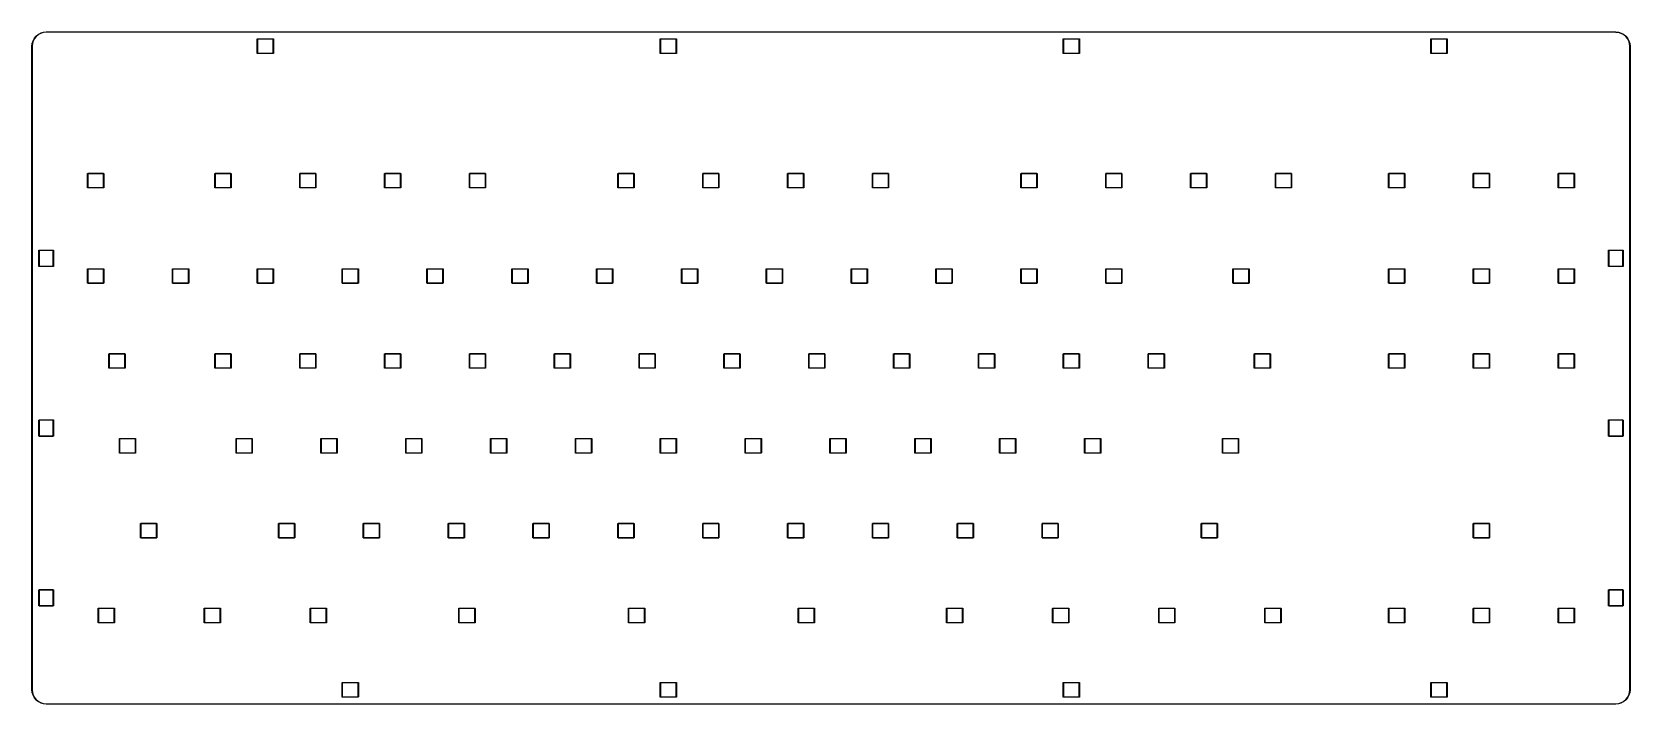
# Model space of a CAD drawing. Extents: x 19 to 378, y -202 to -52.
import ezdxf

# ---------------------------------------------------------------- set-up
doc = ezdxf.new("R2010")
doc.units = 0
doc.layers.add('BLACK', color=7, linetype='CONTINUOUS')

msp = doc.modelspace()

# ---------------------------------------------------------------- linework, layer by layer
at = {"layer": 'BLACK', "linetype": 'CONTINUOUS'}
for p, q in [((19.0865, -54.1448), (19.2656, -53.5516)), ((19.3128, -53.5684), (19.1351, -54.1569)), ((19.2656, -53.5516), (19.2657, -53.5513)), ((19.2657, -53.5513), (19.2666, -53.5492)), ((19.2666, -53.5492), (19.2675, -53.5471)), ((19.2675, -53.5471), (19.5584, -53)), ((19.6014, -53.0256), (19.3128, -53.5684)), ((19.5584, -53), (19.5586, -52.9997)), ((19.5586, -52.9997), (19.5598, -52.9978)), ((19.5598, -52.9978), (19.5611, -52.9959)), ((19.5611, -52.9959), (19.9527, -52.5157)), ((19.9899, -52.5492), (19.6014, -53.0256)), ((19.9527, -52.5157), (19.953, -52.5155)), ((19.953, -52.5155), (19.9546, -52.5139)), ((19.9546, -52.5139), (19.9562, -52.5123)), ((19.9562, -52.5123), (20.4336, -52.1173)), ((20.4636, -52.1574), (19.9899, -52.5492)), ((20.4336, -52.1173), (20.4339, -52.1171)), ((20.4339, -52.1171), (20.4358, -52.1158)), ((20.4358, -52.1158), (20.4377, -52.1146)), ((20.4377, -52.1146), (20.9827, -51.8198)), ((21.0044, -51.865), (20.4636, -52.1574)), ((20.9827, -51.8198), (20.9831, -51.8197)), ((20.9831, -51.8197), (20.9852, -51.8188)), ((20.9852, -51.8188), (20.9872, -51.818)), ((20.9872, -51.818), (21.5792, -51.6347)), ((21.5916, -51.6832), (21.0044, -51.865)), ((21.5792, -51.6347), (21.5795, -51.6346)), ((21.5792, -51.6347), (21.5792, -51.6347)), ((21.5795, -51.6346), (21.5818, -51.6342)), ((21.5818, -51.6342), (21.584, -51.6337)), ((21.584, -51.6337), (22.2002, -51.569)), ((22.2042, -51.6188), (21.5916, -51.6832)), ((22.2002, -51.569), (22.2006, -51.5689)), ((22.2006, -51.5689), (22.2017, -51.5689)), ((22.2017, -51.5689), (22.2027, -51.5688)), ((22.2027, -51.5688), (22.2237, -51.5688)), ((22.2251, -51.6187), (22.2042, -51.6188)), ((22.2237, -51.5688), (22.2238, -51.5687)), ((22.2238, -51.5687), (22.2249, -51.5687)), ((22.2249, -51.5687), (374.651, -51.5878)), ((374.649, -51.6378), (22.2251, -51.6187)), ((22.2251, -51.6187), (22.2251, -51.6187)), ((69.6124, -53.1687), (69.6129, -53.1638)), ((69.6125, -53.17), (69.6124, -53.1687)), ((69.6125, -56.3675), (69.6125, -53.17)), ((69.6129, -53.1638), (69.6143, -53.1591)), ((69.6143, -53.1591), (69.6166, -53.1548)), ((69.6166, -53.1548), (69.6197, -53.151)), ((69.6197, -53.151), (69.6235, -53.1479)), ((69.6235, -53.1479), (69.6279, -53.1455)), ((69.6279, -53.1455), (69.6326, -53.1441)), ((69.6326, -53.1441), (69.6363, -53.1437)), ((69.6363, -53.1437), (69.6375, -53.1436)), ((69.6363, -53.1437), (69.6363, -53.1437)), ((69.6375, -53.1436), (69.6387, -53.1437)), ((69.6387, -53.1437), (73.2363, -53.1437)), ((69.6625, -53.1937), (69.6625, -56.3438)), ((73.2125, -53.1937), (69.6625, -53.1937)), ((73.2125, -56.3438), (73.2125, -53.1937)), ((73.2363, -53.1437), (73.2375, -53.1436)), ((73.2375, -53.1436), (73.2387, -53.1437)), ((73.2387, -53.1437), (73.2424, -53.1441)), ((73.2424, -53.1441), (73.2471, -53.1455)), ((73.2471, -53.1455), (73.2515, -53.1479)), ((73.2515, -53.1479), (73.2553, -53.151)), ((73.2553, -53.151), (73.2584, -53.1548)), ((73.2584, -53.1548), (73.2607, -53.1591)), ((73.2607, -53.1591), (73.2621, -53.1638)), ((73.2621, -53.1638), (73.2626, -53.1687)), ((73.2626, -53.1687), (73.2625, -53.17)), ((73.2625, -53.17), (73.2625, -56.3675)), ((160.1, -53.1638), (160.102, -53.1591)), ((160.1, -53.1687), (160.1, -53.1638)), ((160.1, -53.17), (160.1, -53.1687)), ((160.1, -56.3675), (160.1, -53.17)), ((160.102, -53.1591), (160.104, -53.1548)), ((160.104, -53.1548), (160.107, -53.151)), ((160.107, -53.151), (160.111, -53.1479)), ((160.111, -53.1479), (160.115, -53.1455)), ((160.115, -53.1455), (160.12, -53.1441)), ((160.12, -53.1441), (160.124, -53.1437)), ((160.124, -53.1437), (160.125, -53.1436)), ((160.124, -53.1437), (160.124, -53.1437)), ((160.125, -53.1436), (160.126, -53.1437)), ((160.126, -53.1437), (163.724, -53.1437)), ((160.15, -53.1937), (160.15, -56.3438)), ((163.7, -53.1937), (160.15, -53.1937)), ((163.7, -56.3438), (163.7, -53.1937)), ((163.724, -53.1437), (163.725, -53.1436)), ((163.725, -53.1436), (163.726, -53.1437)), ((163.726, -53.1437), (163.73, -53.1441)), ((163.73, -53.1441), (163.735, -53.1455)), ((163.735, -53.1455), (163.739, -53.1479)), ((163.739, -53.1479), (163.743, -53.151)), ((163.743, -53.151), (163.746, -53.1548)), ((163.746, -53.1548), (163.748, -53.1591)), ((163.748, -53.1591), (163.75, -53.1638)), ((163.75, -53.1638), (163.75, -53.1687)), ((163.75, -53.1687), (163.75, -53.17)), ((163.75, -53.17), (163.75, -56.3675)), ((250.587, -53.1687), (250.588, -53.1638)), ((250.588, -53.17), (250.587, -53.1687)), ((250.587, -56.3675), (250.588, -53.17)), ((250.588, -53.1638), (250.589, -53.1591)), ((250.589, -53.1591), (250.592, -53.1548)), ((250.592, -53.1548), (250.595, -53.151)), ((250.595, -53.151), (250.599, -53.1479)), ((250.599, -53.1479), (250.603, -53.1455)), ((250.603, -53.1455), (250.608, -53.1441)), ((250.608, -53.1441), (250.611, -53.1437)), ((250.611, -53.1437), (250.612, -53.1436)), ((250.611, -53.1437), (250.611, -53.1437)), ((250.612, -53.1436), (250.614, -53.1437)), ((250.614, -53.1437), (254.211, -53.1437)), ((250.637, -53.1937), (250.637, -56.3438)), ((254.188, -53.1937), (250.637, -53.1937)), ((254.188, -56.3438), (254.188, -53.1937)), ((254.211, -53.1437), (254.212, -53.1436)), ((254.212, -53.1436), (254.214, -53.1437)), ((254.214, -53.1437), (254.217, -53.1441)), ((254.217, -53.1441), (254.222, -53.1455)), ((254.222, -53.1455), (254.226, -53.1479)), ((254.226, -53.1479), (254.23, -53.151)), ((254.23, -53.151), (254.233, -53.1548)), ((254.233, -53.1548), (254.236, -53.1591)), ((254.236, -53.1591), (254.237, -53.1638)), ((254.237, -53.1638), (254.238, -53.1687)), ((254.238, -53.1687), (254.237, -53.17)), ((254.237, -53.17), (254.237, -56.3675)), ((333.137, -53.1687), (333.138, -53.1638)), ((333.138, -53.17), (333.137, -53.1687)), ((333.137, -56.3675), (333.138, -53.17)), ((333.138, -53.1638), (333.139, -53.1591)), ((333.139, -53.1591), (333.142, -53.1548)), ((333.142, -53.1548), (333.145, -53.151)), ((333.145, -53.151), (333.149, -53.1479)), ((333.149, -53.1479), (333.153, -53.1455)), ((333.153, -53.1455), (333.158, -53.1441)), ((333.158, -53.1441), (333.161, -53.1437)), ((333.161, -53.1437), (333.162, -53.1436)), ((333.161, -53.1437), (333.161, -53.1437)), ((333.162, -53.1436), (333.164, -53.1437)), ((333.164, -53.1437), (336.761, -53.1437)), ((333.188, -53.1937), (333.188, -56.3438)), ((336.738, -53.1937), (333.188, -53.1937)), ((336.738, -56.3438), (336.738, -53.1937)), ((336.761, -53.1437), (336.762, -53.1436)), ((336.762, -53.1436), (336.764, -53.1437)), ((336.764, -53.1437), (336.767, -53.1441)), ((336.767, -53.1441), (336.772, -53.1455)), ((336.772, -53.1455), (336.776, -53.1479)), ((336.776, -53.1479), (336.78, -53.151)), ((336.78, -53.151), (336.783, -53.1548)), ((336.783, -53.1548), (336.786, -53.1591)), ((336.786, -53.1591), (336.787, -53.1638)), ((336.787, -53.1638), (336.788, -53.1687)), ((336.788, -53.1687), (336.787, -53.17)), ((336.787, -53.17), (336.787, -56.3675)), ((375.262, -51.6979), (374.649, -51.6378)), ((374.651, -51.5878), (374.652, -51.5879)), ((374.652, -51.5879), (374.652, -51.5879)), ((374.652, -51.5879), (375.269, -51.6484)), ((375.85, -51.8756), (375.262, -51.6979)), ((375.269, -51.6484), (375.269, -51.6484)), ((375.269, -51.6484), (375.272, -51.6489)), ((375.272, -51.6489), (375.274, -51.6493)), ((375.274, -51.6493), (375.867, -51.8284)), ((376.393, -52.1642), (375.85, -51.8756)), ((375.867, -51.8284), (375.867, -51.8285)), ((375.867, -51.8285), (375.87, -51.8294)), ((375.87, -51.8294), (375.872, -51.8303)), ((375.872, -51.8303), (376.419, -52.1212)), ((376.87, -52.5527), (376.393, -52.1642)), ((376.419, -52.1212), (376.419, -52.1214)), ((376.419, -52.1214), (376.421, -52.1226)), ((376.421, -52.1226), (376.423, -52.1239)), ((376.423, -52.1239), (376.903, -52.5155)), ((377.261, -53.0264), (376.87, -52.5527)), ((376.903, -52.5155), (376.903, -52.5158)), ((376.903, -52.5158), (376.905, -52.5174)), ((376.905, -52.5174), (376.906, -52.519)), ((376.906, -52.519), (377.301, -52.9964)), ((377.554, -53.5672), (377.261, -53.0264)), ((377.301, -52.9964), (377.302, -52.9967)), ((377.302, -52.9967), (377.303, -52.9986)), ((377.303, -52.9986), (377.304, -53.0005)), ((377.304, -53.0005), (377.599, -53.5455)), ((377.736, -54.1544), (377.554, -53.5672)), ((377.599, -53.5455), (377.599, -53.5459)), ((377.599, -53.5459), (377.6, -53.548)), ((377.6, -53.548), (377.601, -53.55)), ((377.601, -53.55), (377.784, -54.142)), ((19.025, -54.7675), (19.0251, -54.7663)), ((19.025, -76.1988), (19.025, -54.7675)), ((19.0251, -54.7663), (19.0856, -54.1496)), ((19.0251, -54.7663), (19.0251, -54.7663)), ((19.1351, -54.1569), (19.075, -54.77)), ((19.075, -54.77), (19.075, -199.231)), ((19.0856, -54.1493), (19.0861, -54.147)), ((19.0856, -54.1496), (19.0856, -54.1493)), ((19.0861, -54.147), (19.0865, -54.1448)), ((69.6124, -56.3687), (69.6125, -56.3675)), ((69.6129, -56.3737), (69.6124, -56.3687)), ((69.6143, -56.3784), (69.6129, -56.3737)), ((69.6166, -56.3827), (69.6143, -56.3784)), ((69.6197, -56.3865), (69.6166, -56.3827)), ((69.6235, -56.3896), (69.6197, -56.3865)), ((69.6279, -56.392), (69.6235, -56.3896)), ((69.6326, -56.3934), (69.6279, -56.392)), ((69.6375, -56.3939), (69.6326, -56.3934)), ((69.6387, -56.3937), (69.6375, -56.3939)), ((73.2363, -56.3937), (69.6387, -56.3937)), ((69.6625, -56.3438), (73.2125, -56.3438)), ((73.2375, -56.3939), (73.2363, -56.3937)), ((73.2387, -56.3937), (73.2375, -56.3939)), ((73.2424, -56.3934), (73.2387, -56.3937)), ((73.2387, -56.3937), (73.2387, -56.3937)), ((73.2471, -56.392), (73.2424, -56.3934)), ((73.2515, -56.3896), (73.2471, -56.392)), ((73.2553, -56.3865), (73.2515, -56.3896)), ((73.2584, -56.3827), (73.2553, -56.3865)), ((73.2607, -56.3784), (73.2584, -56.3827)), ((73.2621, -56.3737), (73.2607, -56.3784)), ((73.2626, -56.3687), (73.2621, -56.3737)), ((73.2625, -56.3675), (73.2626, -56.3687)), ((160.1, -56.3687), (160.1, -56.3675)), ((160.1, -56.3737), (160.1, -56.3687)), ((160.102, -56.3784), (160.1, -56.3737)), ((160.104, -56.3827), (160.102, -56.3784)), ((160.107, -56.3865), (160.104, -56.3827)), ((160.111, -56.3896), (160.107, -56.3865)), ((160.115, -56.392), (160.111, -56.3896)), ((160.12, -56.3934), (160.115, -56.392)), ((160.125, -56.3939), (160.12, -56.3934)), ((160.126, -56.3937), (160.125, -56.3939)), ((163.724, -56.3937), (160.126, -56.3937)), ((160.15, -56.3438), (163.7, -56.3438)), ((163.725, -56.3939), (163.724, -56.3937)), ((163.726, -56.3937), (163.725, -56.3939)), ((163.73, -56.3934), (163.726, -56.3937)), ((163.726, -56.3937), (163.726, -56.3937)), ((163.735, -56.392), (163.73, -56.3934)), ((163.739, -56.3896), (163.735, -56.392)), ((163.743, -56.3865), (163.739, -56.3896)), ((163.746, -56.3827), (163.743, -56.3865)), ((163.748, -56.3784), (163.746, -56.3827)), ((163.75, -56.3737), (163.748, -56.3784)), ((163.75, -56.3675), (163.75, -56.3687)), ((163.75, -56.3687), (163.75, -56.3737)), ((250.587, -56.3687), (250.587, -56.3675)), ((250.588, -56.3737), (250.587, -56.3687)), ((250.589, -56.3784), (250.588, -56.3737)), ((250.592, -56.3827), (250.589, -56.3784)), ((250.595, -56.3865), (250.592, -56.3827)), ((250.599, -56.3896), (250.595, -56.3865)), ((250.603, -56.392), (250.599, -56.3896)), ((250.608, -56.3934), (250.603, -56.392)), ((250.612, -56.3939), (250.608, -56.3934)), ((250.614, -56.3937), (250.612, -56.3939)), ((254.211, -56.3937), (250.614, -56.3937)), ((250.637, -56.3438), (254.188, -56.3438)), ((254.212, -56.3939), (254.211, -56.3937)), ((254.214, -56.3937), (254.212, -56.3939)), ((254.217, -56.3934), (254.214, -56.3937)), ((254.214, -56.3937), (254.214, -56.3937)), ((254.222, -56.392), (254.217, -56.3934)), ((254.226, -56.3896), (254.222, -56.392)), ((254.23, -56.3865), (254.226, -56.3896)), ((254.233, -56.3827), (254.23, -56.3865)), ((254.236, -56.3784), (254.233, -56.3827)), ((254.237, -56.3737), (254.236, -56.3784)), ((254.237, -56.3675), (254.238, -56.3687)), ((254.238, -56.3687), (254.237, -56.3737)), ((333.137, -56.3687), (333.137, -56.3675)), ((333.138, -56.3737), (333.137, -56.3687)), ((333.139, -56.3784), (333.138, -56.3737)), ((333.142, -56.3827), (333.139, -56.3784)), ((333.145, -56.3865), (333.142, -56.3827)), ((333.149, -56.3896), (333.145, -56.3865)), ((333.153, -56.392), (333.149, -56.3896)), ((333.158, -56.3934), (333.153, -56.392)), ((333.162, -56.3939), (333.158, -56.3934)), ((333.164, -56.3937), (333.162, -56.3939)), ((336.761, -56.3937), (333.164, -56.3937)), ((333.188, -56.3438), (336.738, -56.3438)), ((336.762, -56.3939), (336.761, -56.3937)), ((336.764, -56.3937), (336.762, -56.3939)), ((336.767, -56.3934), (336.764, -56.3937)), ((336.764, -56.3937), (336.764, -56.3937)), ((336.772, -56.392), (336.767, -56.3934)), ((336.776, -56.3896), (336.772, -56.392)), ((336.78, -56.3865), (336.776, -56.3896)), ((336.783, -56.3827), (336.78, -56.3865)), ((336.786, -56.3784), (336.783, -56.3827)), ((336.787, -56.3737), (336.786, -56.3784)), ((336.787, -56.3675), (336.788, -56.3687)), ((336.788, -56.3687), (336.787, -56.3737)), ((377.8, -54.767), (377.736, -54.1544)), ((377.784, -54.142), (377.784, -54.1423)), ((377.784, -54.1423), (377.785, -54.1446)), ((377.785, -54.1446), (377.785, -54.1468)), ((377.785, -54.1468), (377.85, -54.763)), ((377.8, -54.7879), (377.8, -54.767)), ((377.8, -76.1988), (377.8, -54.7879)), ((377.8, -54.7879), (377.8, -54.7879)), ((377.85, -54.763), (377.85, -54.7634)), ((377.85, -54.7634), (377.85, -54.7645)), ((377.85, -54.7645), (377.85, -54.7655)), ((377.85, -54.7655), (377.85, -54.7865)), ((377.85, -54.7865), (377.85, -54.7866)), ((377.85, -54.7866), (377.85, -199.232)), ((19.025, -199.232), (19.025, -76.1988)), ((377.8, -199.23), (377.8, -76.1988)), ((377.8, -76.1988), (377.8, -76.1988)), ((31.5124, -83.3312), (31.5129, -83.3263)), ((31.5125, -83.3325), (31.5124, -83.3312)), ((31.5125, -86.53), (31.5125, -83.3325)), ((31.5129, -83.3263), (31.5143, -83.3216)), ((31.5143, -83.3216), (31.5166, -83.3173)), ((31.5166, -83.3173), (31.5197, -83.3135)), ((31.5197, -83.3135), (31.5235, -83.3104)), ((31.5235, -83.3104), (31.5279, -83.308)), ((31.5279, -83.308), (31.5326, -83.3066)), ((31.5326, -83.3066), (31.5363, -83.3062)), ((31.5363, -83.3062), (31.5375, -83.3061)), ((31.5375, -83.3061), (31.5387, -83.3062)), ((31.5387, -83.3062), (35.1363, -83.3062)), ((31.5625, -83.3563), (31.5625, -86.5062)), ((35.1125, -83.3563), (31.5625, -83.3563)), ((35.1125, -86.5062), (35.1125, -83.3563)), ((35.1363, -83.3062), (35.1375, -83.3061)), ((35.1375, -83.3061), (35.1387, -83.3062)), ((35.1387, -83.3062), (35.1387, -83.3062)), ((35.1387, -83.3062), (35.1424, -83.3066)), ((35.1424, -83.3066), (35.1471, -83.308)), ((35.1471, -83.308), (35.1515, -83.3104)), ((35.1515, -83.3104), (35.1553, -83.3135)), ((35.1553, -83.3135), (35.1584, -83.3173)), ((35.1584, -83.3173), (35.1607, -83.3216)), ((35.1607, -83.3216), (35.1621, -83.3263)), ((35.1621, -83.3263), (35.1626, -83.3312)), ((35.1626, -83.3312), (35.1625, -83.3325)), ((35.1625, -83.3325), (35.1625, -86.53)), ((60.0874, -83.3312), (60.0879, -83.3263)), ((60.0875, -83.3325), (60.0874, -83.3312)), ((60.0875, -86.53), (60.0875, -83.3325)), ((60.0879, -83.3263), (60.0893, -83.3216)), ((60.0893, -83.3216), (60.0916, -83.3173)), ((60.0916, -83.3173), (60.0947, -83.3135)), ((60.0947, -83.3135), (60.0985, -83.3104)), ((60.0985, -83.3104), (60.1029, -83.308)), ((60.1029, -83.308), (60.1076, -83.3066)), ((60.1076, -83.3066), (60.1113, -83.3062)), ((60.1113, -83.3062), (60.1125, -83.3061)), ((60.1125, -83.3061), (60.1137, -83.3062)), ((60.1137, -83.3062), (63.7113, -83.3062)), ((60.1375, -83.3563), (60.1375, -86.5062)), ((63.6875, -83.3563), (60.1375, -83.3563)), ((63.6875, -86.5062), (63.6875, -83.3563)), ((63.7113, -83.3062), (63.7125, -83.3061)), ((63.7125, -83.3061), (63.7137, -83.3062)), ((63.7137, -83.3062), (63.7137, -83.3062)), ((63.7137, -83.3062), (63.7174, -83.3066)), ((63.7174, -83.3066), (63.7221, -83.308)), ((63.7221, -83.308), (63.7265, -83.3104)), ((63.7265, -83.3104), (63.7303, -83.3135)), ((63.7303, -83.3135), (63.7334, -83.3173)), ((63.7334, -83.3173), (63.7357, -83.3216)), ((63.7357, -83.3216), (63.7371, -83.3263)), ((63.7371, -83.3263), (63.7376, -83.3312)), ((63.7376, -83.3312), (63.7375, -83.3325)), ((63.7375, -83.3325), (63.7375, -86.53)), ((79.1374, -83.3312), (79.1379, -83.3263)), ((79.1375, -83.3325), (79.1374, -83.3312)), ((79.1375, -86.53), (79.1375, -83.3325)), ((79.1379, -83.3263), (79.1393, -83.3216)), ((79.1393, -83.3216), (79.1416, -83.3173)), ((79.1416, -83.3173), (79.1447, -83.3135)), ((79.1447, -83.3135), (79.1485, -83.3104)), ((79.1485, -83.3104), (79.1529, -83.308)), ((79.1529, -83.308), (79.1576, -83.3066)), ((79.1576, -83.3066), (79.1613, -83.3062)), ((79.1613, -83.3062), (79.1625, -83.3061)), ((79.1625, -83.3061), (79.1637, -83.3062)), ((79.1637, -83.3062), (82.7613, -83.3062)), ((79.1875, -83.3563), (79.1875, -86.5062)), ((82.7375, -83.3563), (79.1875, -83.3563)), ((82.7375, -86.5062), (82.7375, -83.3563)), ((82.7613, -83.3062), (82.7625, -83.3061)), ((82.7625, -83.3061), (82.7637, -83.3062)), ((82.7637, -83.3062), (82.7637, -83.3062)), ((82.7637, -83.3062), (82.7674, -83.3066)), ((82.7674, -83.3066), (82.7721, -83.308)), ((82.7721, -83.308), (82.7765, -83.3104)), ((82.7765, -83.3104), (82.7803, -83.3135)), ((82.7803, -83.3135), (82.7834, -83.3173)), ((82.7834, -83.3173), (82.7857, -83.3216)), ((82.7857, -83.3216), (82.7871, -83.3263)), ((82.7871, -83.3263), (82.7876, -83.3312)), ((82.7876, -83.3312), (82.7875, -83.3325)), ((82.7875, -83.3325), (82.7875, -86.53)), ((98.1874, -83.3312), (98.1879, -83.3263)), ((98.1875, -83.3325), (98.1874, -83.3312)), ((98.1875, -86.53), (98.1875, -83.3325)), ((98.1879, -83.3263), (98.1893, -83.3216)), ((98.1893, -83.3216), (98.1916, -83.3173)), ((98.1916, -83.3173), (98.1947, -83.3135)), ((98.1947, -83.3135), (98.1985, -83.3104)), ((98.1985, -83.3104), (98.2029, -83.308)), ((98.2029, -83.308), (98.2076, -83.3066)), ((98.2076, -83.3066), (98.2113, -83.3062)), ((98.2113, -83.3062), (98.2125, -83.3061)), ((98.2125, -83.3061), (98.2137, -83.3062)), ((98.2137, -83.3062), (101.811, -83.3062)), ((98.2375, -83.3563), (98.2375, -86.5062)), ((101.787, -83.3563), (98.2375, -83.3563)), ((101.788, -86.5062), (101.787, -83.3563)), ((101.811, -83.3062), (101.812, -83.3061)), ((101.812, -83.3061), (101.814, -83.3062)), ((101.814, -83.3062), (101.814, -83.3062)), ((101.814, -83.3062), (101.817, -83.3066)), ((101.817, -83.3066), (101.822, -83.308)), ((101.822, -83.308), (101.826, -83.3104)), ((101.826, -83.3104), (101.83, -83.3135)), ((101.83, -83.3135), (101.833, -83.3173)), ((101.833, -83.3173), (101.836, -83.3216)), ((101.836, -83.3216), (101.837, -83.3263)), ((101.837, -83.3263), (101.838, -83.3312)), ((101.838, -83.3312), (101.837, -83.3325)), ((101.837, -83.3325), (101.837, -86.53)), ((117.237, -83.3312), (117.238, -83.3263)), ((117.237, -83.3325), (117.237, -83.3312)), ((117.238, -86.53), (117.237, -83.3325)), ((117.238, -83.3263), (117.239, -83.3216)), ((117.239, -83.3216), (117.242, -83.3173)), ((117.242, -83.3173), (117.245, -83.3135)), ((117.245, -83.3135), (117.249, -83.3104)), ((117.249, -83.3104), (117.253, -83.308)), ((117.253, -83.308), (117.258, -83.3066)), ((117.258, -83.3066), (117.261, -83.3062)), ((117.261, -83.3062), (117.262, -83.3061)), ((117.262, -83.3061), (117.264, -83.3062)), ((117.264, -83.3062), (120.861, -83.3062)), ((117.287, -83.3563), (117.287, -86.5062)), ((120.837, -83.3563), (117.287, -83.3563)), ((120.838, -86.5062), (120.837, -83.3563)), ((120.861, -83.3062), (120.862, -83.3061)), ((120.862, -83.3061), (120.864, -83.3062)), ((120.864, -83.3062), (120.864, -83.3062)), ((120.864, -83.3062), (120.867, -83.3066)), ((120.867, -83.3066), (120.872, -83.308)), ((120.872, -83.308), (120.876, -83.3104)), ((120.876, -83.3104), (120.88, -83.3135)), ((120.88, -83.3135), (120.883, -83.3173)), ((120.883, -83.3173), (120.886, -83.3216)), ((120.886, -83.3216), (120.887, -83.3263)), ((120.887, -83.3263), (120.888, -83.3312)), ((120.888, -83.3312), (120.887, -83.3325)), ((120.887, -83.3325), (120.887, -86.53)), ((150.575, -83.3263), (150.577, -83.3216)), ((150.575, -83.3312), (150.575, -83.3263)), ((150.575, -83.3325), (150.575, -83.3312)), ((150.575, -86.53), (150.575, -83.3325)), ((150.577, -83.3216), (150.579, -83.3173)), ((150.579, -83.3173), (150.582, -83.3135)), ((150.582, -83.3135), (150.586, -83.3104)), ((150.586, -83.3104), (150.59, -83.308)), ((150.59, -83.308), (150.595, -83.3066)), ((150.595, -83.3066), (150.599, -83.3062)), ((150.599, -83.3062), (150.6, -83.3061)), ((150.6, -83.3061), (150.601, -83.3062)), ((150.601, -83.3062), (154.199, -83.3062)), ((150.625, -83.3563), (150.625, -86.5062)), ((154.175, -83.3563), (150.625, -83.3563)), ((154.175, -86.5062), (154.175, -83.3563)), ((154.199, -83.3062), (154.2, -83.3061)), ((154.2, -83.3061), (154.201, -83.3062)), ((154.201, -83.3062), (154.201, -83.3062)), ((154.201, -83.3062), (154.205, -83.3066)), ((154.205, -83.3066), (154.21, -83.308)), ((154.21, -83.308), (154.214, -83.3104)), ((154.214, -83.3104), (154.218, -83.3135)), ((154.218, -83.3135), (154.221, -83.3173)), ((154.221, -83.3173), (154.223, -83.3216)), ((154.223, -83.3216), (154.225, -83.3263)), ((154.225, -83.3263), (154.225, -83.3312)), ((154.225, -83.3312), (154.225, -83.3325)), ((154.225, -83.3325), (154.225, -86.53)), ((169.625, -83.3263), (169.627, -83.3216)), ((169.625, -83.3312), (169.625, -83.3263)), ((169.625, -83.3325), (169.625, -83.3312)), ((169.625, -86.53), (169.625, -83.3325)), ((169.627, -83.3216), (169.629, -83.3173)), ((169.629, -83.3173), (169.632, -83.3135)), ((169.632, -83.3135), (169.636, -83.3104)), ((169.636, -83.3104), (169.64, -83.308)), ((169.64, -83.308), (169.645, -83.3066)), ((169.645, -83.3066), (169.649, -83.3062)), ((169.649, -83.3062), (169.65, -83.3061)), ((169.65, -83.3061), (169.651, -83.3062)), ((169.651, -83.3062), (173.249, -83.3062)), ((169.675, -83.3563), (169.675, -86.5062)), ((173.225, -83.3563), (169.675, -83.3563)), ((173.225, -86.5062), (173.225, -83.3563)), ((173.249, -83.3062), (173.25, -83.3061)), ((173.25, -83.3061), (173.251, -83.3062)), ((173.251, -83.3062), (173.251, -83.3062)), ((173.251, -83.3062), (173.255, -83.3066)), ((173.255, -83.3066), (173.26, -83.308)), ((173.26, -83.308), (173.264, -83.3104)), ((173.264, -83.3104), (173.268, -83.3135)), ((173.268, -83.3135), (173.271, -83.3173)), ((173.271, -83.3173), (173.273, -83.3216)), ((173.273, -83.3216), (173.275, -83.3263)), ((173.275, -83.3263), (173.275, -83.3312)), ((173.275, -83.3312), (173.275, -83.3325)), ((173.275, -83.3325), (173.275, -86.53)), ((188.675, -83.3263), (188.677, -83.3216)), ((188.675, -83.3312), (188.675, -83.3263)), ((188.675, -83.3325), (188.675, -83.3312)), ((188.675, -86.53), (188.675, -83.3325)), ((188.677, -83.3216), (188.679, -83.3173)), ((188.679, -83.3173), (188.682, -83.3135)), ((188.682, -83.3135), (188.686, -83.3104)), ((188.686, -83.3104), (188.69, -83.308)), ((188.69, -83.308), (188.695, -83.3066)), ((188.695, -83.3066), (188.699, -83.3062)), ((188.699, -83.3062), (188.7, -83.3061)), ((188.7, -83.3061), (188.701, -83.3062)), ((188.701, -83.3062), (192.299, -83.3062)), ((188.725, -83.3563), (188.725, -86.5062)), ((192.275, -83.3563), (188.725, -83.3563)), ((192.275, -86.5062), (192.275, -83.3563)), ((192.299, -83.3062), (192.3, -83.3061)), ((192.3, -83.3061), (192.301, -83.3062)), ((192.301, -83.3062), (192.301, -83.3062)), ((192.301, -83.3062), (192.305, -83.3066)), ((192.305, -83.3066), (192.31, -83.308)), ((192.31, -83.308), (192.314, -83.3104)), ((192.314, -83.3104), (192.318, -83.3135)), ((192.318, -83.3135), (192.321, -83.3173)), ((192.321, -83.3173), (192.323, -83.3216)), ((192.323, -83.3216), (192.325, -83.3263)), ((192.325, -83.3263), (192.325, -83.3312)), ((192.325, -83.3312), (192.325, -83.3325)), ((192.325, -83.3325), (192.325, -86.53)), ((207.725, -83.3263), (207.727, -83.3216)), ((207.725, -83.3312), (207.725, -83.3263)), ((207.725, -83.3325), (207.725, -83.3312)), ((207.725, -86.53), (207.725, -83.3325)), ((207.727, -83.3216), (207.729, -83.3173)), ((207.729, -83.3173), (207.732, -83.3135)), ((207.732, -83.3135), (207.736, -83.3104)), ((207.736, -83.3104), (207.74, -83.308)), ((207.74, -83.308), (207.745, -83.3066)), ((207.745, -83.3066), (207.749, -83.3062)), ((207.749, -83.3062), (207.75, -83.3061)), ((207.75, -83.3061), (207.751, -83.3062)), ((207.751, -83.3062), (211.349, -83.3062)), ((207.775, -83.3563), (207.775, -86.5062)), ((211.325, -83.3563), (207.775, -83.3563)), ((211.325, -86.5062), (211.325, -83.3563)), ((211.349, -83.3062), (211.35, -83.3061)), ((211.35, -83.3061), (211.351, -83.3062)), ((211.351, -83.3062), (211.351, -83.3062)), ((211.351, -83.3062), (211.355, -83.3066)), ((211.355, -83.3066), (211.36, -83.308)), ((211.36, -83.308), (211.364, -83.3104)), ((211.364, -83.3104), (211.368, -83.3135)), ((211.368, -83.3135), (211.371, -83.3173)), ((211.371, -83.3173), (211.373, -83.3216)), ((211.373, -83.3216), (211.375, -83.3263)), ((211.375, -83.3263), (211.375, -83.3312)), ((211.375, -83.3312), (211.375, -83.3325)), ((211.375, -83.3325), (211.375, -86.53)), ((241.062, -83.3312), (241.063, -83.3263)), ((241.062, -83.3325), (241.062, -83.3312)), ((241.063, -86.53), (241.062, -83.3325)), ((241.063, -83.3263), (241.064, -83.3216)), ((241.064, -83.3216), (241.067, -83.3173)), ((241.067, -83.3173), (241.07, -83.3135)), ((241.07, -83.3135), (241.074, -83.3104)), ((241.074, -83.3104), (241.078, -83.308)), ((241.078, -83.308), (241.083, -83.3066)), ((241.083, -83.3066), (241.086, -83.3062)), ((241.086, -83.3062), (241.087, -83.3061)), ((241.087, -83.3061), (241.089, -83.3062)), ((241.089, -83.3062), (244.686, -83.3062)), ((241.112, -83.3563), (241.112, -86.5062)), ((244.662, -83.3563), (241.112, -83.3563)), ((244.663, -86.5062), (244.662, -83.3563)), ((244.686, -83.3062), (244.688, -83.3061)), ((244.688, -83.3061), (244.689, -83.3062)), ((244.689, -83.3062), (244.689, -83.3062)), ((244.689, -83.3062), (244.692, -83.3066)), ((244.692, -83.3066), (244.697, -83.308)), ((244.697, -83.308), (244.701, -83.3104)), ((244.701, -83.3104), (244.705, -83.3135)), ((244.705, -83.3135), (244.708, -83.3173)), ((244.708, -83.3173), (244.711, -83.3216)), ((244.711, -83.3216), (244.712, -83.3263)), ((244.712, -83.3263), (244.713, -83.3312)), ((244.713, -83.3312), (244.712, -83.3325)), ((244.712, -83.3325), (244.712, -86.53)), ((260.112, -83.3312), (260.113, -83.3263)), ((260.113, -83.3325), (260.112, -83.3312)), ((260.113, -83.3263), (260.114, -83.3216)), ((260.113, -86.53), (260.113, -83.3325)), ((260.114, -83.3216), (260.117, -83.3173)), ((260.117, -83.3173), (260.12, -83.3135)), ((260.12, -83.3135), (260.124, -83.3104)), ((260.124, -83.3104), (260.128, -83.308)), ((260.128, -83.308), (260.133, -83.3066)), ((260.133, -83.3066), (260.136, -83.3062)), ((260.136, -83.3062), (260.137, -83.3061)), ((260.137, -83.3061), (260.139, -83.3062)), ((260.139, -83.3062), (263.736, -83.3062)), ((260.162, -83.3563), (260.162, -86.5062)), ((263.712, -83.3563), (260.162, -83.3563)), ((263.713, -86.5062), (263.712, -83.3563)), ((263.736, -83.3062), (263.738, -83.3061)), ((263.738, -83.3061), (263.739, -83.3062)), ((263.739, -83.3062), (263.739, -83.3062)), ((263.739, -83.3062), (263.742, -83.3066)), ((263.742, -83.3066), (263.747, -83.308)), ((263.747, -83.308), (263.751, -83.3104)), ((263.751, -83.3104), (263.755, -83.3135)), ((263.755, -83.3135), (263.758, -83.3173)), ((263.758, -83.3173), (263.761, -83.3216)), ((263.761, -83.3216), (263.762, -83.3263)), ((263.762, -83.3263), (263.763, -83.3312)), ((263.763, -83.3312), (263.762, -83.3325)), ((263.762, -83.3325), (263.762, -86.53)), ((279.162, -83.3312), (279.163, -83.3263)), ((279.162, -83.3325), (279.162, -83.3312)), ((279.163, -86.53), (279.162, -83.3325)), ((279.163, -83.3263), (279.164, -83.3216)), ((279.164, -83.3216), (279.167, -83.3173)), ((279.167, -83.3173), (279.17, -83.3135)), ((279.17, -83.3135), (279.174, -83.3104)), ((279.174, -83.3104), (279.178, -83.308)), ((279.178, -83.308), (279.183, -83.3066)), ((279.183, -83.3066), (279.186, -83.3062)), ((279.186, -83.3062), (279.188, -83.3061)), ((279.188, -83.3061), (279.189, -83.3062)), ((279.189, -83.3062), (282.786, -83.3062)), ((279.212, -83.3563), (279.212, -86.5062)), ((282.762, -83.3563), (279.212, -83.3563)), ((282.763, -86.5062), (282.762, -83.3563)), ((282.786, -83.3062), (282.787, -83.3061)), ((282.787, -83.3061), (282.789, -83.3062)), ((282.789, -83.3062), (282.789, -83.3062)), ((282.789, -83.3062), (282.792, -83.3066)), ((282.792, -83.3066), (282.797, -83.308)), ((282.797, -83.308), (282.801, -83.3104)), ((282.801, -83.3104), (282.805, -83.3135)), ((282.805, -83.3135), (282.808, -83.3173)), ((282.808, -83.3173), (282.811, -83.3216)), ((282.811, -83.3216), (282.812, -83.3263)), ((282.812, -83.3263), (282.813, -83.3312)), ((282.813, -83.3312), (282.812, -83.3325)), ((282.812, -83.3325), (282.812, -86.53)), ((298.212, -83.3312), (298.213, -83.3263)), ((298.212, -83.3325), (298.212, -83.3312)), ((298.213, -86.53), (298.212, -83.3325)), ((298.213, -83.3263), (298.214, -83.3216)), ((298.214, -83.3216), (298.217, -83.3173)), ((298.217, -83.3173), (298.22, -83.3135)), ((298.22, -83.3135), (298.224, -83.3104)), ((298.224, -83.3104), (298.228, -83.308)), ((298.228, -83.308), (298.233, -83.3066)), ((298.233, -83.3066), (298.236, -83.3062)), ((298.236, -83.3062), (298.238, -83.3061)), ((298.238, -83.3061), (298.239, -83.3062)), ((298.239, -83.3062), (301.836, -83.3062)), ((298.262, -83.3563), (298.262, -86.5062)), ((301.812, -83.3563), (298.262, -83.3563)), ((301.813, -86.5062), (301.812, -83.3563)), ((301.836, -83.3062), (301.837, -83.3061)), ((301.837, -83.3061), (301.839, -83.3062)), ((301.839, -83.3062), (301.839, -83.3062)), ((301.839, -83.3062), (301.842, -83.3066)), ((301.842, -83.3066), (301.847, -83.308)), ((301.847, -83.308), (301.851, -83.3104)), ((301.851, -83.3104), (301.855, -83.3135)), ((301.855, -83.3135), (301.858, -83.3173)), ((301.858, -83.3173), (301.861, -83.3216)), ((301.861, -83.3216), (301.862, -83.3263)), ((301.862, -83.3263), (301.863, -83.3312)), ((301.863, -83.3312), (301.863, -83.3325)), ((301.863, -83.3325), (301.863, -86.53)), ((323.612, -83.3312), (323.613, -83.3263)), ((323.613, -83.3325), (323.612, -83.3312)), ((323.613, -83.3263), (323.614, -83.3216)), ((323.613, -86.53), (323.613, -83.3325)), ((323.614, -83.3216), (323.617, -83.3173)), ((323.617, -83.3173), (323.62, -83.3135)), ((323.62, -83.3135), (323.624, -83.3104)), ((323.624, -83.3104), (323.628, -83.308)), ((323.628, -83.308), (323.633, -83.3066)), ((323.633, -83.3066), (323.636, -83.3062)), ((323.636, -83.3062), (323.637, -83.3061)), ((323.637, -83.3061), (323.639, -83.3062)), ((323.639, -83.3062), (327.236, -83.3062)), ((323.662, -83.3563), (323.662, -86.5062)), ((327.212, -83.3563), (323.662, -83.3563)), ((327.213, -86.5062), (327.212, -83.3563)), ((327.236, -83.3062), (327.238, -83.3061)), ((327.238, -83.3061), (327.239, -83.3062)), ((327.239, -83.3062), (327.239, -83.3062)), ((327.239, -83.3062), (327.242, -83.3066)), ((327.242, -83.3066), (327.247, -83.308)), ((327.247, -83.308), (327.251, -83.3104)), ((327.251, -83.3104), (327.255, -83.3135)), ((327.255, -83.3135), (327.258, -83.3173)), ((327.258, -83.3173), (327.261, -83.3216)), ((327.261, -83.3216), (327.262, -83.3263)), ((327.262, -83.3263), (327.263, -83.3312)), ((327.263, -83.3312), (327.262, -83.3325)), ((327.262, -83.3325), (327.262, -86.53)), ((342.662, -83.3312), (342.663, -83.3263)), ((342.662, -83.3325), (342.662, -83.3312)), ((342.663, -86.53), (342.662, -83.3325)), ((342.663, -83.3263), (342.664, -83.3216)), ((342.664, -83.3216), (342.667, -83.3173)), ((342.667, -83.3173), (342.67, -83.3135)), ((342.67, -83.3135), (342.674, -83.3104)), ((342.674, -83.3104), (342.678, -83.308)), ((342.678, -83.308), (342.683, -83.3066)), ((342.683, -83.3066), (342.686, -83.3062)), ((342.686, -83.3062), (342.688, -83.3061)), ((342.688, -83.3061), (342.689, -83.3062)), ((342.689, -83.3062), (346.286, -83.3062)), ((342.712, -83.3563), (342.712, -86.5062)), ((346.262, -83.3563), (342.712, -83.3563)), ((346.263, -86.5062), (346.262, -83.3563)), ((346.286, -83.3062), (346.287, -83.3061)), ((346.287, -83.3061), (346.289, -83.3062)), ((346.289, -83.3062), (346.289, -83.3062)), ((346.289, -83.3062), (346.292, -83.3066)), ((346.292, -83.3066), (346.297, -83.308)), ((346.297, -83.308), (346.301, -83.3104)), ((346.301, -83.3104), (346.305, -83.3135)), ((346.305, -83.3135), (346.308, -83.3173)), ((346.308, -83.3173), (346.311, -83.3216)), ((346.311, -83.3216), (346.312, -83.3263)), ((346.312, -83.3263), (346.313, -83.3312)), ((346.313, -83.3312), (346.312, -83.3325)), ((346.312, -83.3325), (346.312, -86.53)), ((361.712, -83.3312), (361.713, -83.3263)), ((361.712, -83.3325), (361.712, -83.3312)), ((361.713, -86.53), (361.712, -83.3325)), ((361.713, -83.3263), (361.714, -83.3216)), ((361.714, -83.3216), (361.717, -83.3173)), ((361.717, -83.3173), (361.72, -83.3135)), ((361.72, -83.3135), (361.724, -83.3104)), ((361.724, -83.3104), (361.728, -83.308)), ((361.728, -83.308), (361.733, -83.3066)), ((361.733, -83.3066), (361.736, -83.3062)), ((361.736, -83.3062), (361.738, -83.3061)), ((361.738, -83.3061), (361.739, -83.3062)), ((361.739, -83.3062), (365.336, -83.3062)), ((361.762, -83.3563), (361.762, -86.5062)), ((365.312, -83.3563), (361.762, -83.3563)), ((365.313, -86.5062), (365.312, -83.3563)), ((365.336, -83.3062), (365.337, -83.3061)), ((365.337, -83.3061), (365.339, -83.3062)), ((365.339, -83.3062), (365.339, -83.3062)), ((365.339, -83.3062), (365.342, -83.3066)), ((365.342, -83.3066), (365.347, -83.308)), ((365.347, -83.308), (365.351, -83.3104)), ((365.351, -83.3104), (365.355, -83.3135)), ((365.355, -83.3135), (365.358, -83.3173)), ((365.358, -83.3173), (365.361, -83.3216)), ((365.361, -83.3216), (365.362, -83.3263)), ((365.362, -83.3263), (365.363, -83.3312)), ((365.363, -83.3312), (365.363, -83.3325)), ((365.363, -83.3325), (365.363, -86.53)), ((31.5124, -86.5312), (31.5125, -86.53)), ((31.5129, -86.5362), (31.5124, -86.5312)), ((31.5143, -86.5409), (31.5129, -86.5362)), ((31.5166, -86.5452), (31.5143, -86.5409)), ((31.5197, -86.549), (31.5166, -86.5452)), ((31.5235, -86.5521), (31.5197, -86.549)), ((31.5279, -86.5545), (31.5235, -86.5521)), ((31.5326, -86.5559), (31.5279, -86.5545)), ((31.5363, -86.5562), (31.5326, -86.5559)), ((31.5375, -86.5564), (31.5363, -86.5562)), ((31.5363, -86.5562), (31.5363, -86.5562)), ((31.5387, -86.5562), (31.5375, -86.5564)), ((35.1363, -86.5562), (31.5387, -86.5562)), ((31.5625, -86.5062), (35.1125, -86.5062)), ((35.1375, -86.5564), (35.1363, -86.5562)), ((35.1424, -86.5559), (35.1375, -86.5564)), ((35.1471, -86.5545), (35.1424, -86.5559)), ((35.1515, -86.5521), (35.1471, -86.5545)), ((35.1553, -86.549), (35.1515, -86.5521)), ((35.1584, -86.5452), (35.1553, -86.549)), ((35.1607, -86.5409), (35.1584, -86.5452)), ((35.1621, -86.5362), (35.1607, -86.5409)), ((35.1625, -86.5325), (35.1621, -86.5362)), ((35.1625, -86.53), (35.1626, -86.5312)), ((35.1626, -86.5312), (35.1625, -86.5325)), ((60.0874, -86.5312), (60.0875, -86.53)), ((60.0879, -86.5362), (60.0874, -86.5312)), ((60.0893, -86.5409), (60.0879, -86.5362)), ((60.0916, -86.5452), (60.0893, -86.5409)), ((60.0947, -86.549), (60.0916, -86.5452)), ((60.0985, -86.5521), (60.0947, -86.549)), ((60.1029, -86.5545), (60.0985, -86.5521)), ((60.1076, -86.5559), (60.1029, -86.5545)), ((60.1113, -86.5562), (60.1076, -86.5559)), ((60.1125, -86.5564), (60.1113, -86.5562)), ((60.1113, -86.5562), (60.1113, -86.5562)), ((60.1137, -86.5562), (60.1125, -86.5564)), ((63.7113, -86.5562), (60.1137, -86.5562)), ((60.1375, -86.5062), (63.6875, -86.5062)), ((63.7125, -86.5564), (63.7113, -86.5562)), ((63.7174, -86.5559), (63.7125, -86.5564)), ((63.7221, -86.5545), (63.7174, -86.5559)), ((63.7265, -86.5521), (63.7221, -86.5545)), ((63.7303, -86.549), (63.7265, -86.5521)), ((63.7334, -86.5452), (63.7303, -86.549)), ((63.7357, -86.5409), (63.7334, -86.5452)), ((63.7371, -86.5362), (63.7357, -86.5409)), ((63.7375, -86.5325), (63.7371, -86.5362)), ((63.7375, -86.53), (63.7376, -86.5312)), ((63.7376, -86.5312), (63.7375, -86.5325)), ((79.1374, -86.5312), (79.1375, -86.53)), ((79.1379, -86.5362), (79.1374, -86.5312)), ((79.1393, -86.5409), (79.1379, -86.5362)), ((79.1416, -86.5452), (79.1393, -86.5409)), ((79.1447, -86.549), (79.1416, -86.5452)), ((79.1485, -86.5521), (79.1447, -86.549)), ((79.1529, -86.5545), (79.1485, -86.5521)), ((79.1576, -86.5559), (79.1529, -86.5545)), ((79.1613, -86.5562), (79.1576, -86.5559)), ((79.1625, -86.5564), (79.1613, -86.5562)), ((79.1613, -86.5562), (79.1613, -86.5562)), ((79.1637, -86.5562), (79.1625, -86.5564)), ((82.7613, -86.5562), (79.1637, -86.5562)), ((79.1875, -86.5062), (82.7375, -86.5062)), ((82.7625, -86.5564), (82.7613, -86.5562)), ((82.7674, -86.5559), (82.7625, -86.5564)), ((82.7721, -86.5545), (82.7674, -86.5559)), ((82.7765, -86.5521), (82.7721, -86.5545)), ((82.7803, -86.549), (82.7765, -86.5521)), ((82.7834, -86.5452), (82.7803, -86.549)), ((82.7857, -86.5409), (82.7834, -86.5452)), ((82.7871, -86.5362), (82.7857, -86.5409)), ((82.7875, -86.5325), (82.7871, -86.5362)), ((82.7875, -86.53), (82.7876, -86.5312)), ((82.7876, -86.5312), (82.7875, -86.5325)), ((98.1874, -86.5312), (98.1875, -86.53)), ((98.1879, -86.5362), (98.1874, -86.5312)), ((98.1893, -86.5409), (98.1879, -86.5362)), ((98.1916, -86.5452), (98.1893, -86.5409)), ((98.1947, -86.549), (98.1916, -86.5452)), ((98.1985, -86.5521), (98.1947, -86.549)), ((98.2029, -86.5545), (98.1985, -86.5521)), ((98.2076, -86.5559), (98.2029, -86.5545)), ((98.2113, -86.5562), (98.2076, -86.5559)), ((98.2125, -86.5564), (98.2113, -86.5562)), ((98.2113, -86.5562), (98.2113, -86.5562)), ((98.2137, -86.5562), (98.2125, -86.5564)), ((101.811, -86.5562), (98.2137, -86.5562)), ((98.2375, -86.5062), (101.788, -86.5062)), ((101.812, -86.5564), (101.811, -86.5562)), ((101.817, -86.5559), (101.812, -86.5564)), ((101.822, -86.5545), (101.817, -86.5559)), ((101.826, -86.5521), (101.822, -86.5545)), ((101.83, -86.549), (101.826, -86.5521)), ((101.833, -86.5452), (101.83, -86.549)), ((101.836, -86.5409), (101.833, -86.5452)), ((101.837, -86.5362), (101.836, -86.5409)), ((101.837, -86.53), (101.838, -86.5312)), ((101.838, -86.5312), (101.837, -86.5325)), ((101.837, -86.5325), (101.837, -86.5362)), ((117.237, -86.5312), (117.238, -86.53)), ((117.238, -86.5362), (117.237, -86.5312)), ((117.239, -86.5409), (117.238, -86.5362)), ((117.242, -86.5452), (117.239, -86.5409)), ((117.245, -86.549), (117.242, -86.5452)), ((117.249, -86.5521), (117.245, -86.549)), ((117.253, -86.5545), (117.249, -86.5521)), ((117.258, -86.5559), (117.253, -86.5545)), ((117.261, -86.5562), (117.258, -86.5559)), ((117.262, -86.5564), (117.261, -86.5562)), ((117.261, -86.5562), (117.261, -86.5562)), ((117.264, -86.5562), (117.262, -86.5564)), ((120.861, -86.5562), (117.264, -86.5562)), ((117.287, -86.5062), (120.838, -86.5062)), ((120.862, -86.5564), (120.861, -86.5562)), ((120.867, -86.5559), (120.862, -86.5564)), ((120.872, -86.5545), (120.867, -86.5559)), ((120.876, -86.5521), (120.872, -86.5545)), ((120.88, -86.549), (120.876, -86.5521)), ((120.883, -86.5452), (120.88, -86.549)), ((120.886, -86.5409), (120.883, -86.5452)), ((120.887, -86.5362), (120.886, -86.5409)), ((120.887, -86.53), (120.888, -86.5312)), ((120.888, -86.5312), (120.887, -86.5325)), ((120.887, -86.5325), (120.887, -86.5362)), ((150.575, -86.5312), (150.575, -86.53)), ((150.575, -86.5362), (150.575, -86.5312)), ((150.577, -86.5409), (150.575, -86.5362)), ((150.579, -86.5452), (150.577, -86.5409)), ((150.582, -86.549), (150.579, -86.5452)), ((150.586, -86.5521), (150.582, -86.549)), ((150.59, -86.5545), (150.586, -86.5521)), ((150.595, -86.5559), (150.59, -86.5545)), ((150.599, -86.5562), (150.595, -86.5559)), ((150.6, -86.5564), (150.599, -86.5562)), ((150.599, -86.5562), (150.599, -86.5562)), ((150.601, -86.5562), (150.6, -86.5564)), ((154.199, -86.5562), (150.601, -86.5562)), ((150.625, -86.5062), (154.175, -86.5062)), ((154.2, -86.5564), (154.199, -86.5562)), ((154.205, -86.5559), (154.2, -86.5564)), ((154.21, -86.5545), (154.205, -86.5559)), ((154.214, -86.5521), (154.21, -86.5545)), ((154.218, -86.549), (154.214, -86.5521)), ((154.221, -86.5452), (154.218, -86.549)), ((154.223, -86.5409), (154.221, -86.5452)), ((154.225, -86.5362), (154.223, -86.5409)), ((154.225, -86.53), (154.225, -86.5312)), ((154.225, -86.5312), (154.225, -86.5325)), ((154.225, -86.5325), (154.225, -86.5362)), ((169.625, -86.5312), (169.625, -86.53)), ((169.625, -86.5362), (169.625, -86.5312)), ((169.627, -86.5409), (169.625, -86.5362)), ((169.629, -86.5452), (169.627, -86.5409)), ((169.632, -86.549), (169.629, -86.5452)), ((169.636, -86.5521), (169.632, -86.549)), ((169.64, -86.5545), (169.636, -86.5521)), ((169.645, -86.5559), (169.64, -86.5545)), ((169.649, -86.5562), (169.645, -86.5559)), ((169.65, -86.5564), (169.649, -86.5562)), ((169.649, -86.5562), (169.649, -86.5562)), ((169.651, -86.5562), (169.65, -86.5564)), ((173.249, -86.5562), (169.651, -86.5562)), ((169.675, -86.5062), (173.225, -86.5062)), ((173.25, -86.5564), (173.249, -86.5562)), ((173.255, -86.5559), (173.25, -86.5564)), ((173.26, -86.5545), (173.255, -86.5559)), ((173.264, -86.5521), (173.26, -86.5545)), ((173.268, -86.549), (173.264, -86.5521)), ((173.271, -86.5452), (173.268, -86.549)), ((173.273, -86.5409), (173.271, -86.5452)), ((173.275, -86.5362), (173.273, -86.5409)), ((173.275, -86.53), (173.275, -86.5312)), ((173.275, -86.5312), (173.275, -86.5325)), ((173.275, -86.5325), (173.275, -86.5362)), ((188.675, -86.5312), (188.675, -86.53)), ((188.675, -86.5362), (188.675, -86.5312)), ((188.677, -86.5409), (188.675, -86.5362)), ((188.679, -86.5452), (188.677, -86.5409)), ((188.682, -86.549), (188.679, -86.5452)), ((188.686, -86.5521), (188.682, -86.549)), ((188.69, -86.5545), (188.686, -86.5521)), ((188.695, -86.5559), (188.69, -86.5545)), ((188.699, -86.5562), (188.695, -86.5559)), ((188.7, -86.5564), (188.699, -86.5562)), ((188.699, -86.5562), (188.699, -86.5562)), ((188.701, -86.5562), (188.7, -86.5564)), ((192.299, -86.5562), (188.701, -86.5562)), ((188.725, -86.5062), (192.275, -86.5062)), ((192.3, -86.5564), (192.299, -86.5562)), ((192.305, -86.5559), (192.3, -86.5564)), ((192.31, -86.5545), (192.305, -86.5559)), ((192.314, -86.5521), (192.31, -86.5545)), ((192.318, -86.549), (192.314, -86.5521)), ((192.321, -86.5452), (192.318, -86.549)), ((192.323, -86.5409), (192.321, -86.5452)), ((192.325, -86.5362), (192.323, -86.5409)), ((192.325, -86.53), (192.325, -86.5312)), ((192.325, -86.5312), (192.325, -86.5325)), ((192.325, -86.5325), (192.325, -86.5362)), ((207.725, -86.5312), (207.725, -86.53)), ((207.725, -86.5362), (207.725, -86.5312)), ((207.727, -86.5409), (207.725, -86.5362)), ((207.729, -86.5452), (207.727, -86.5409)), ((207.732, -86.549), (207.729, -86.5452)), ((207.736, -86.5521), (207.732, -86.549)), ((207.74, -86.5545), (207.736, -86.5521)), ((207.745, -86.5559), (207.74, -86.5545)), ((207.749, -86.5562), (207.745, -86.5559)), ((207.75, -86.5564), (207.749, -86.5562)), ((207.749, -86.5562), (207.749, -86.5562)), ((207.751, -86.5562), (207.75, -86.5564)), ((211.349, -86.5562), (207.751, -86.5562)), ((207.775, -86.5062), (211.325, -86.5062)), ((211.35, -86.5564), (211.349, -86.5562)), ((211.355, -86.5559), (211.35, -86.5564)), ((211.36, -86.5545), (211.355, -86.5559)), ((211.364, -86.5521), (211.36, -86.5545)), ((211.368, -86.549), (211.364, -86.5521)), ((211.371, -86.5452), (211.368, -86.549)), ((211.373, -86.5409), (211.371, -86.5452)), ((211.375, -86.5362), (211.373, -86.5409)), ((211.375, -86.53), (211.375, -86.5312)), ((211.375, -86.5312), (211.375, -86.5325)), ((211.375, -86.5325), (211.375, -86.5362)), ((241.062, -86.5312), (241.063, -86.53)), ((241.063, -86.5362), (241.062, -86.5312)), ((241.064, -86.5409), (241.063, -86.5362)), ((241.067, -86.5452), (241.064, -86.5409)), ((241.07, -86.549), (241.067, -86.5452)), ((241.074, -86.5521), (241.07, -86.549)), ((241.078, -86.5545), (241.074, -86.5521)), ((241.083, -86.5559), (241.078, -86.5545)), ((241.086, -86.5562), (241.083, -86.5559)), ((241.087, -86.5564), (241.086, -86.5562)), ((241.086, -86.5562), (241.086, -86.5562)), ((241.089, -86.5562), (241.087, -86.5564)), ((244.686, -86.5562), (241.089, -86.5562)), ((241.112, -86.5062), (244.663, -86.5062)), ((244.688, -86.5564), (244.686, -86.5562)), ((244.692, -86.5559), (244.688, -86.5564)), ((244.697, -86.5545), (244.692, -86.5559)), ((244.701, -86.5521), (244.697, -86.5545)), ((244.705, -86.549), (244.701, -86.5521)), ((244.708, -86.5452), (244.705, -86.549)), ((244.711, -86.5409), (244.708, -86.5452)), ((244.712, -86.5362), (244.711, -86.5409)), ((244.712, -86.53), (244.713, -86.5312)), ((244.713, -86.5312), (244.712, -86.5325)), ((244.712, -86.5325), (244.712, -86.5362)), ((260.112, -86.5312), (260.113, -86.53)), ((260.113, -86.5362), (260.112, -86.5312)), ((260.114, -86.5409), (260.113, -86.5362)), ((260.117, -86.5452), (260.114, -86.5409)), ((260.12, -86.549), (260.117, -86.5452)), ((260.124, -86.5521), (260.12, -86.549)), ((260.128, -86.5545), (260.124, -86.5521)), ((260.133, -86.5559), (260.128, -86.5545)), ((260.136, -86.5562), (260.133, -86.5559)), ((260.137, -86.5564), (260.136, -86.5562)), ((260.136, -86.5562), (260.136, -86.5562)), ((260.139, -86.5562), (260.137, -86.5564)), ((263.736, -86.5562), (260.139, -86.5562)), ((260.162, -86.5062), (263.713, -86.5062)), ((263.738, -86.5564), (263.736, -86.5562)), ((263.742, -86.5559), (263.738, -86.5564)), ((263.747, -86.5545), (263.742, -86.5559)), ((263.751, -86.5521), (263.747, -86.5545)), ((263.755, -86.549), (263.751, -86.5521)), ((263.758, -86.5452), (263.755, -86.549)), ((263.761, -86.5409), (263.758, -86.5452)), ((263.762, -86.5362), (263.761, -86.5409)), ((263.762, -86.53), (263.763, -86.5312)), ((263.763, -86.5312), (263.762, -86.5325)), ((263.762, -86.5325), (263.762, -86.5362)), ((279.162, -86.5312), (279.163, -86.53)), ((279.163, -86.5362), (279.162, -86.5312)), ((279.164, -86.5409), (279.163, -86.5362)), ((279.167, -86.5452), (279.164, -86.5409)), ((279.17, -86.549), (279.167, -86.5452)), ((279.174, -86.5521), (279.17, -86.549)), ((279.178, -86.5545), (279.174, -86.5521)), ((279.183, -86.5559), (279.178, -86.5545)), ((279.186, -86.5562), (279.183, -86.5559)), ((279.188, -86.5564), (279.186, -86.5562)), ((279.186, -86.5562), (279.186, -86.5562)), ((279.189, -86.5562), (279.188, -86.5564)), ((282.786, -86.5562), (279.189, -86.5562)), ((279.212, -86.5062), (282.763, -86.5062)), ((282.787, -86.5564), (282.786, -86.5562)), ((282.792, -86.5559), (282.787, -86.5564)), ((282.797, -86.5545), (282.792, -86.5559)), ((282.801, -86.5521), (282.797, -86.5545)), ((282.805, -86.549), (282.801, -86.5521)), ((282.808, -86.5452), (282.805, -86.549)), ((282.811, -86.5409), (282.808, -86.5452)), ((282.812, -86.5362), (282.811, -86.5409)), ((282.812, -86.53), (282.813, -86.5312)), ((282.813, -86.5312), (282.812, -86.5325)), ((282.812, -86.5325), (282.812, -86.5362)), ((298.212, -86.5312), (298.213, -86.53)), ((298.213, -86.5362), (298.212, -86.5312)), ((298.214, -86.5409), (298.213, -86.5362)), ((298.217, -86.5452), (298.214, -86.5409)), ((298.22, -86.549), (298.217, -86.5452)), ((298.224, -86.5521), (298.22, -86.549)), ((298.228, -86.5545), (298.224, -86.5521)), ((298.233, -86.5559), (298.228, -86.5545)), ((298.236, -86.5562), (298.233, -86.5559)), ((298.238, -86.5564), (298.236, -86.5562)), ((298.236, -86.5562), (298.236, -86.5562)), ((298.239, -86.5562), (298.238, -86.5564)), ((301.836, -86.5562), (298.239, -86.5562)), ((298.262, -86.5062), (301.813, -86.5062)), ((301.837, -86.5564), (301.836, -86.5562)), ((301.842, -86.5559), (301.837, -86.5564)), ((301.847, -86.5545), (301.842, -86.5559)), ((301.851, -86.5521), (301.847, -86.5545)), ((301.855, -86.549), (301.851, -86.5521)), ((301.858, -86.5452), (301.855, -86.549)), ((301.861, -86.5409), (301.858, -86.5452)), ((301.862, -86.5362), (301.861, -86.5409)), ((301.863, -86.5325), (301.862, -86.5362)), ((301.863, -86.53), (301.863, -86.5312)), ((301.863, -86.5312), (301.863, -86.5325)), ((323.612, -86.5312), (323.613, -86.53)), ((323.613, -86.5362), (323.612, -86.5312)), ((323.614, -86.5409), (323.613, -86.5362)), ((323.617, -86.5452), (323.614, -86.5409)), ((323.62, -86.549), (323.617, -86.5452)), ((323.624, -86.5521), (323.62, -86.549)), ((323.628, -86.5545), (323.624, -86.5521)), ((323.633, -86.5559), (323.628, -86.5545)), ((323.636, -86.5562), (323.633, -86.5559)), ((323.637, -86.5564), (323.636, -86.5562)), ((323.636, -86.5562), (323.636, -86.5562)), ((323.639, -86.5562), (323.637, -86.5564)), ((327.236, -86.5562), (323.639, -86.5562)), ((323.662, -86.5062), (327.213, -86.5062)), ((327.238, -86.5564), (327.236, -86.5562)), ((327.242, -86.5559), (327.238, -86.5564)), ((327.247, -86.5545), (327.242, -86.5559)), ((327.251, -86.5521), (327.247, -86.5545)), ((327.255, -86.549), (327.251, -86.5521)), ((327.258, -86.5452), (327.255, -86.549)), ((327.261, -86.5409), (327.258, -86.5452)), ((327.262, -86.5362), (327.261, -86.5409)), ((327.262, -86.53), (327.263, -86.5312)), ((327.263, -86.5312), (327.262, -86.5325)), ((327.262, -86.5325), (327.262, -86.5362)), ((342.662, -86.5312), (342.663, -86.53)), ((342.663, -86.5362), (342.662, -86.5312)), ((342.664, -86.5409), (342.663, -86.5362)), ((342.667, -86.5452), (342.664, -86.5409)), ((342.67, -86.549), (342.667, -86.5452)), ((342.674, -86.5521), (342.67, -86.549)), ((342.678, -86.5545), (342.674, -86.5521)), ((342.683, -86.5559), (342.678, -86.5545)), ((342.686, -86.5562), (342.683, -86.5559)), ((342.688, -86.5564), (342.686, -86.5562)), ((342.686, -86.5562), (342.686, -86.5562)), ((342.689, -86.5562), (342.688, -86.5564)), ((346.286, -86.5562), (342.689, -86.5562)), ((342.712, -86.5062), (346.263, -86.5062)), ((346.287, -86.5564), (346.286, -86.5562)), ((346.292, -86.5559), (346.287, -86.5564)), ((346.297, -86.5545), (346.292, -86.5559)), ((346.301, -86.5521), (346.297, -86.5545)), ((346.305, -86.549), (346.301, -86.5521)), ((346.308, -86.5452), (346.305, -86.549)), ((346.311, -86.5409), (346.308, -86.5452)), ((346.312, -86.5362), (346.311, -86.5409)), ((346.312, -86.53), (346.313, -86.5312)), ((346.313, -86.5312), (346.312, -86.5325)), ((346.312, -86.5325), (346.312, -86.5362)), ((361.712, -86.5312), (361.713, -86.53)), ((361.713, -86.5362), (361.712, -86.5312)), ((361.714, -86.5409), (361.713, -86.5362)), ((361.717, -86.5452), (361.714, -86.5409)), ((361.72, -86.549), (361.717, -86.5452)), ((361.724, -86.5521), (361.72, -86.549)), ((361.728, -86.5545), (361.724, -86.5521)), ((361.733, -86.5559), (361.728, -86.5545)), ((361.736, -86.5562), (361.733, -86.5559)), ((361.738, -86.5564), (361.736, -86.5562)), ((361.736, -86.5562), (361.736, -86.5562)), ((361.739, -86.5562), (361.738, -86.5564)), ((365.336, -86.5562), (361.739, -86.5562)), ((361.762, -86.5062), (365.313, -86.5062)), ((365.337, -86.5564), (365.336, -86.5562)), ((365.342, -86.5559), (365.337, -86.5564)), ((365.347, -86.5545), (365.342, -86.5559)), ((365.351, -86.5521), (365.347, -86.5545)), ((365.355, -86.549), (365.351, -86.5521)), ((365.358, -86.5452), (365.355, -86.549)), ((365.361, -86.5409), (365.358, -86.5452)), ((365.362, -86.5362), (365.361, -86.5409)), ((365.363, -86.5325), (365.362, -86.5362)), ((365.363, -86.53), (365.363, -86.5312)), ((365.363, -86.5312), (365.363, -86.5325)), ((20.5999, -100.594), (20.6004, -100.589)), ((20.6, -100.595), (20.5999, -100.594)), ((20.6, -104.193), (20.6, -100.595)), ((20.6004, -100.589), (20.6018, -100.584)), ((20.6018, -100.584), (20.6041, -100.58)), ((20.6041, -100.58), (20.6072, -100.576)), ((20.6072, -100.576), (20.611, -100.573)), ((20.611, -100.573), (20.6154, -100.571)), ((20.6154, -100.571), (20.6201, -100.569)), ((20.6201, -100.569), (20.6238, -100.569)), ((20.6238, -100.569), (20.625, -100.569)), ((20.625, -100.569), (20.6262, -100.569)), ((20.6262, -100.569), (23.8238, -100.569)), ((20.65, -100.619), (20.65, -104.169)), ((23.8, -100.619), (20.65, -100.619)), ((23.8, -104.169), (23.8, -100.619)), ((23.8238, -100.569), (23.825, -100.569)), ((23.825, -100.569), (23.8262, -100.569)), ((23.8262, -100.569), (23.8262, -100.569)), ((23.8262, -100.569), (23.8299, -100.569)), ((23.8299, -100.569), (23.8346, -100.571)), ((23.8346, -100.571), (23.839, -100.573)), ((23.839, -100.573), (23.8428, -100.576)), ((23.8428, -100.576), (23.8459, -100.58)), ((23.8459, -100.58), (23.8482, -100.584)), ((23.8482, -100.584), (23.8496, -100.589)), ((23.8496, -100.589), (23.8501, -100.594)), ((23.8501, -100.594), (23.85, -100.595)), ((23.85, -100.595), (23.85, -104.193)), ((373.025, -100.589), (373.027, -100.584)), ((373.025, -100.594), (373.025, -100.589)), ((373.025, -100.595), (373.025, -100.594)), ((373.025, -104.193), (373.025, -100.595)), ((373.027, -100.584), (373.029, -100.58)), ((373.029, -100.58), (373.032, -100.576)), ((373.032, -100.576), (373.036, -100.573)), ((373.036, -100.573), (373.04, -100.571)), ((373.04, -100.571), (373.045, -100.569)), ((373.045, -100.569), (373.049, -100.569)), ((373.049, -100.569), (373.049, -100.569)), ((373.049, -100.569), (373.05, -100.569)), ((373.05, -100.569), (373.051, -100.569)), ((373.051, -100.569), (376.249, -100.569)), ((373.075, -100.619), (373.075, -104.169)), ((376.225, -100.619), (373.075, -100.619)), ((376.225, -104.169), (376.225, -100.619)), ((376.249, -100.569), (376.25, -100.569)), ((376.25, -100.569), (376.251, -100.569)), ((376.251, -100.569), (376.255, -100.569)), ((376.255, -100.569), (376.26, -100.571)), ((376.26, -100.571), (376.264, -100.573)), ((376.264, -100.573), (376.268, -100.576)), ((376.268, -100.576), (376.271, -100.58)), ((376.271, -100.58), (376.273, -100.584)), ((376.273, -100.584), (376.275, -100.589)), ((376.275, -100.589), (376.275, -100.594)), ((376.275, -100.594), (376.275, -100.595)), ((376.275, -100.595), (376.275, -104.193)), ((20.5999, -104.194), (20.6, -104.193)), ((20.6004, -104.199), (20.5999, -104.194)), ((20.6018, -104.203), (20.6004, -104.199)), ((20.6041, -104.208), (20.6018, -104.203)), ((20.6072, -104.212), (20.6041, -104.208)), ((20.611, -104.215), (20.6072, -104.212)), ((20.6154, -104.217), (20.611, -104.215)), ((20.6201, -104.218), (20.6154, -104.217)), ((20.6238, -104.219), (20.6201, -104.218)), ((20.625, -104.219), (20.6238, -104.219)), ((20.6238, -104.219), (20.6238, -104.219)), ((20.6262, -104.219), (20.625, -104.219)), ((23.8238, -104.219), (20.6262, -104.219)), ((20.65, -104.169), (23.8, -104.169)), ((23.825, -104.219), (23.8238, -104.219)), ((23.8299, -104.218), (23.825, -104.219)), ((23.8346, -104.217), (23.8299, -104.218)), ((23.839, -104.215), (23.8346, -104.217)), ((23.8428, -104.212), (23.839, -104.215)), ((23.8459, -104.208), (23.8428, -104.212)), ((23.8482, -104.203), (23.8459, -104.208)), ((23.8496, -104.199), (23.8482, -104.203)), ((23.85, -104.195), (23.8496, -104.199)), ((23.85, -104.193), (23.8501, -104.194)), ((23.8501, -104.194), (23.85, -104.195)), ((23.85, -104.195), (23.85, -104.195)), ((31.5124, -104.762), (31.5129, -104.758)), ((31.5125, -104.764), (31.5124, -104.762)), ((31.5125, -107.961), (31.5125, -104.764)), ((31.5129, -104.758), (31.5143, -104.753)), ((31.5143, -104.753), (31.5166, -104.749)), ((31.5166, -104.749), (31.5197, -104.745)), ((31.5197, -104.745), (31.5235, -104.742)), ((31.5235, -104.742), (31.5279, -104.739)), ((31.5279, -104.739), (31.5326, -104.738)), ((31.5326, -104.738), (31.5363, -104.737)), ((31.5363, -104.737), (31.5363, -104.737)), ((31.5363, -104.737), (31.5375, -104.737)), ((31.5375, -104.737), (31.5387, -104.737)), ((31.5387, -104.737), (35.1363, -104.737)), ((31.5625, -104.787), (31.5625, -107.938)), ((35.1125, -104.787), (31.5625, -104.787)), ((35.1125, -107.938), (35.1125, -104.787)), ((35.1363, -104.737), (35.1375, -104.737)), ((35.1375, -104.737), (35.1387, -104.737)), ((35.1387, -104.737), (35.1424, -104.738)), ((35.1424, -104.738), (35.1471, -104.739)), ((35.1471, -104.739), (35.1515, -104.742)), ((35.1515, -104.742), (35.1553, -104.745)), ((35.1553, -104.745), (35.1584, -104.749)), ((35.1584, -104.749), (35.1607, -104.753)), ((35.1607, -104.753), (35.1621, -104.758)), ((35.1621, -104.758), (35.1626, -104.762)), ((35.1626, -104.762), (35.1625, -104.764)), ((35.1625, -104.764), (35.1625, -107.961)), ((50.5624, -104.762), (50.5629, -104.758)), ((50.5625, -104.764), (50.5624, -104.762)), ((50.5625, -107.961), (50.5625, -104.764)), ((50.5629, -104.758), (50.5643, -104.753)), ((50.5643, -104.753), (50.5666, -104.749)), ((50.5666, -104.749), (50.5697, -104.745)), ((50.5697, -104.745), (50.5735, -104.742)), ((50.5735, -104.742), (50.5779, -104.739)), ((50.5779, -104.739), (50.5826, -104.738)), ((50.5826, -104.738), (50.5863, -104.737)), ((50.5863, -104.737), (50.5863, -104.737)), ((50.5863, -104.737), (50.5875, -104.737)), ((50.5875, -104.737), (50.5887, -104.737)), ((50.5887, -104.737), (54.1863, -104.737)), ((50.6125, -104.787), (50.6125, -107.938)), ((54.1625, -104.787), (50.6125, -104.787)), ((54.1625, -107.938), (54.1625, -104.787)), ((54.1863, -104.737), (54.1875, -104.737)), ((54.1875, -104.737), (54.1887, -104.737)), ((54.1887, -104.737), (54.1924, -104.738)), ((54.1924, -104.738), (54.1971, -104.739)), ((54.1971, -104.739), (54.2015, -104.742)), ((54.2015, -104.742), (54.2053, -104.745)), ((54.2053, -104.745), (54.2084, -104.749)), ((54.2084, -104.749), (54.2107, -104.753)), ((54.2107, -104.753), (54.2121, -104.758)), ((54.2121, -104.758), (54.2126, -104.762)), ((54.2126, -104.762), (54.2125, -104.764)), ((54.2125, -104.764), (54.2125, -107.961)), ((69.6124, -104.762), (69.6129, -104.758)), ((69.6125, -104.764), (69.6124, -104.762)), ((69.6125, -107.961), (69.6125, -104.764)), ((69.6129, -104.758), (69.6143, -104.753)), ((69.6143, -104.753), (69.6166, -104.749)), ((69.6166, -104.749), (69.6197, -104.745)), ((69.6197, -104.745), (69.6235, -104.742)), ((69.6235, -104.742), (69.6279, -104.739)), ((69.6279, -104.739), (69.6326, -104.738)), ((69.6326, -104.738), (69.6363, -104.737)), ((69.6363, -104.737), (69.6363, -104.737)), ((69.6363, -104.737), (69.6375, -104.737)), ((69.6375, -104.737), (69.6387, -104.737)), ((69.6387, -104.737), (73.2363, -104.737)), ((69.6625, -104.787), (69.6625, -107.938)), ((73.2125, -104.787), (69.6625, -104.787)), ((73.2125, -107.938), (73.2125, -104.787)), ((73.2363, -104.737), (73.2375, -104.737)), ((73.2375, -104.737), (73.2387, -104.737)), ((73.2387, -104.737), (73.2424, -104.738)), ((73.2424, -104.738), (73.2471, -104.739)), ((73.2471, -104.739), (73.2515, -104.742)), ((73.2515, -104.742), (73.2553, -104.745)), ((73.2553, -104.745), (73.2584, -104.749)), ((73.2584, -104.749), (73.2607, -104.753)), ((73.2607, -104.753), (73.2621, -104.758)), ((73.2621, -104.758), (73.2626, -104.762)), ((73.2626, -104.762), (73.2625, -104.764)), ((73.2625, -104.764), (73.2625, -107.961)), ((88.6624, -104.762), (88.6629, -104.758)), ((88.6625, -104.764), (88.6624, -104.762)), ((88.6625, -107.961), (88.6625, -104.764)), ((88.6629, -104.758), (88.6643, -104.753)), ((88.6643, -104.753), (88.6666, -104.749)), ((88.6666, -104.749), (88.6697, -104.745)), ((88.6697, -104.745), (88.6735, -104.742)), ((88.6735, -104.742), (88.6779, -104.739)), ((88.6779, -104.739), (88.6826, -104.738)), ((88.6826, -104.738), (88.6863, -104.737)), ((88.6863, -104.737), (88.6863, -104.737)), ((88.6863, -104.737), (88.6875, -104.737)), ((88.6875, -104.737), (88.6887, -104.737)), ((88.6887, -104.737), (92.2863, -104.737)), ((88.7125, -104.787), (88.7125, -107.938)), ((92.2625, -104.787), (88.7125, -104.787)), ((92.2625, -107.938), (92.2625, -104.787)), ((92.2863, -104.737), (92.2875, -104.737)), ((92.2875, -104.737), (92.2887, -104.737)), ((92.2887, -104.737), (92.2924, -104.738)), ((92.2924, -104.738), (92.2971, -104.739)), ((92.2971, -104.739), (92.3015, -104.742)), ((92.3015, -104.742), (92.3053, -104.745)), ((92.3053, -104.745), (92.3084, -104.749)), ((92.3084, -104.749), (92.3107, -104.753)), ((92.3107, -104.753), (92.3121, -104.758)), ((92.3121, -104.758), (92.3126, -104.762)), ((92.3126, -104.762), (92.3125, -104.764)), ((92.3125, -104.764), (92.3125, -107.961)), ((107.712, -104.762), (107.713, -104.758)), ((107.713, -104.764), (107.712, -104.762)), ((107.712, -107.961), (107.713, -104.764)), ((107.713, -104.758), (107.714, -104.753)), ((107.714, -104.753), (107.717, -104.749)), ((107.717, -104.749), (107.72, -104.745)), ((107.72, -104.745), (107.724, -104.742)), ((107.724, -104.742), (107.728, -104.739)), ((107.728, -104.739), (107.733, -104.738)), ((107.733, -104.738), (107.736, -104.737)), ((107.736, -104.737), (107.736, -104.737)), ((107.736, -104.737), (107.737, -104.737)), ((107.737, -104.737), (107.739, -104.737)), ((107.739, -104.737), (111.336, -104.737)), ((107.762, -104.787), (107.762, -107.938)), ((111.313, -104.787), (107.762, -104.787)), ((111.312, -107.938), (111.313, -104.787)), ((111.336, -104.737), (111.337, -104.737)), ((111.337, -104.737), (111.339, -104.737)), ((111.339, -104.737), (111.342, -104.738)), ((111.342, -104.738), (111.347, -104.739)), ((111.347, -104.739), (111.351, -104.742)), ((111.351, -104.742), (111.355, -104.745)), ((111.355, -104.745), (111.358, -104.749)), ((111.358, -104.749), (111.361, -104.753)), ((111.361, -104.753), (111.362, -104.758)), ((111.362, -104.758), (111.363, -104.762)), ((111.363, -104.762), (111.362, -104.764)), ((111.362, -104.764), (111.362, -107.961)), ((126.762, -104.762), (126.763, -104.758)), ((126.763, -104.764), (126.762, -104.762)), ((126.762, -107.961), (126.763, -104.764)), ((126.763, -104.758), (126.764, -104.753)), ((126.764, -104.753), (126.767, -104.749)), ((126.767, -104.749), (126.77, -104.745)), ((126.77, -104.745), (126.774, -104.742)), ((126.774, -104.742), (126.778, -104.739)), ((126.778, -104.739), (126.783, -104.738)), ((126.783, -104.738), (126.786, -104.737)), ((126.786, -104.737), (126.786, -104.737)), ((126.786, -104.737), (126.787, -104.737)), ((126.787, -104.737), (126.789, -104.737)), ((126.789, -104.737), (130.386, -104.737)), ((126.812, -104.787), (126.812, -107.938)), ((130.363, -104.787), (126.812, -104.787)), ((130.362, -107.938), (130.363, -104.787)), ((130.386, -104.737), (130.387, -104.737)), ((130.387, -104.737), (130.389, -104.737)), ((130.389, -104.737), (130.392, -104.738)), ((130.392, -104.738), (130.397, -104.739)), ((130.397, -104.739), (130.401, -104.742)), ((130.401, -104.742), (130.405, -104.745)), ((130.405, -104.745), (130.408, -104.749)), ((130.408, -104.749), (130.411, -104.753)), ((130.411, -104.753), (130.412, -104.758)), ((130.412, -104.758), (130.413, -104.762)), ((130.413, -104.762), (130.412, -104.764)), ((130.412, -104.764), (130.412, -107.961)), ((145.812, -104.762), (145.813, -104.758)), ((145.813, -104.764), (145.812, -104.762)), ((145.812, -107.961), (145.813, -104.764)), ((145.813, -104.758), (145.814, -104.753)), ((145.814, -104.753), (145.817, -104.749)), ((145.817, -104.749), (145.82, -104.745)), ((145.82, -104.745), (145.824, -104.742)), ((145.824, -104.742), (145.828, -104.739)), ((145.828, -104.739), (145.833, -104.738)), ((145.833, -104.738), (145.836, -104.737)), ((145.836, -104.737), (145.836, -104.737)), ((145.836, -104.737), (145.838, -104.737)), ((145.838, -104.737), (145.839, -104.737)), ((145.839, -104.737), (149.436, -104.737)), ((145.862, -104.787), (145.862, -107.938)), ((149.413, -104.787), (145.862, -104.787)), ((149.412, -107.938), (149.413, -104.787)), ((149.436, -104.737), (149.438, -104.737)), ((149.438, -104.737), (149.439, -104.737)), ((149.439, -104.737), (149.442, -104.738)), ((149.442, -104.738), (149.447, -104.739)), ((149.447, -104.739), (149.451, -104.742)), ((149.451, -104.742), (149.455, -104.745)), ((149.455, -104.745), (149.458, -104.749)), ((149.458, -104.749), (149.461, -104.753)), ((149.461, -104.753), (149.462, -104.758)), ((149.462, -104.758), (149.463, -104.762)), ((149.463, -104.762), (149.463, -104.764)), ((149.463, -104.764), (149.463, -107.961)), ((164.862, -104.762), (164.863, -104.758)), ((164.863, -104.764), (164.862, -104.762)), ((164.862, -107.961), (164.863, -104.764)), ((164.863, -104.758), (164.864, -104.753)), ((164.864, -104.753), (164.867, -104.749)), ((164.867, -104.749), (164.87, -104.745)), ((164.87, -104.745), (164.874, -104.742)), ((164.874, -104.742), (164.878, -104.739)), ((164.878, -104.739), (164.883, -104.738)), ((164.883, -104.738), (164.886, -104.737)), ((164.886, -104.737), (164.886, -104.737)), ((164.886, -104.737), (164.887, -104.737)), ((164.887, -104.737), (164.889, -104.737)), ((164.889, -104.737), (168.486, -104.737)), ((164.912, -104.787), (164.912, -107.938)), ((168.463, -104.787), (164.912, -104.787)), ((168.463, -107.938), (168.463, -104.787)), ((168.486, -104.737), (168.487, -104.737)), ((168.487, -104.737), (168.489, -104.737)), ((168.489, -104.737), (168.492, -104.738)), ((168.492, -104.738), (168.497, -104.739)), ((168.497, -104.739), (168.501, -104.742)), ((168.501, -104.742), (168.505, -104.745)), ((168.505, -104.745), (168.508, -104.749)), ((168.508, -104.749), (168.511, -104.753)), ((168.511, -104.753), (168.512, -104.758)), ((168.512, -104.758), (168.513, -104.762)), ((168.513, -104.762), (168.512, -104.764)), ((168.512, -104.764), (168.512, -107.961)), ((183.912, -104.762), (183.913, -104.758)), ((183.913, -104.764), (183.912, -104.762)), ((183.912, -107.961), (183.913, -104.764)), ((183.913, -104.758), (183.914, -104.753)), ((183.914, -104.753), (183.917, -104.749)), ((183.917, -104.749), (183.92, -104.745)), ((183.92, -104.745), (183.924, -104.742)), ((183.924, -104.742), (183.928, -104.739)), ((183.928, -104.739), (183.933, -104.738)), ((183.933, -104.738), (183.936, -104.737)), ((183.936, -104.737), (183.936, -104.737)), ((183.936, -104.737), (183.938, -104.737)), ((183.938, -104.737), (183.939, -104.737)), ((183.939, -104.737), (187.536, -104.737)), ((183.963, -104.787), (183.963, -107.938)), ((187.513, -104.787), (183.963, -104.787)), ((187.512, -107.938), (187.513, -104.787)), ((187.536, -104.737), (187.537, -104.737)), ((187.537, -104.737), (187.539, -104.737)), ((187.539, -104.737), (187.542, -104.738)), ((187.542, -104.738), (187.547, -104.739)), ((187.547, -104.739), (187.551, -104.742)), ((187.551, -104.742), (187.555, -104.745)), ((187.555, -104.745), (187.558, -104.749)), ((187.558, -104.749), (187.561, -104.753)), ((187.561, -104.753), (187.562, -104.758)), ((187.562, -104.758), (187.563, -104.762)), ((187.563, -104.762), (187.562, -104.764)), ((187.562, -104.764), (187.562, -107.961)), ((202.962, -104.762), (202.963, -104.758)), ((202.963, -104.764), (202.962, -104.762)), ((202.962, -107.961), (202.963, -104.764)), ((202.963, -104.758), (202.964, -104.753)), ((202.964, -104.753), (202.967, -104.749)), ((202.967, -104.749), (202.97, -104.745)), ((202.97, -104.745), (202.974, -104.742)), ((202.974, -104.742), (202.978, -104.739)), ((202.978, -104.739), (202.983, -104.738)), ((202.983, -104.738), (202.986, -104.737)), ((202.986, -104.737), (202.986, -104.737)), ((202.986, -104.737), (202.987, -104.737)), ((202.987, -104.737), (202.989, -104.737)), ((202.989, -104.737), (206.586, -104.737)), ((203.012, -104.787), (203.012, -107.938)), ((206.563, -104.787), (203.012, -104.787)), ((206.562, -107.938), (206.563, -104.787)), ((206.586, -104.737), (206.587, -104.737)), ((206.587, -104.737), (206.589, -104.737)), ((206.589, -104.737), (206.592, -104.738)), ((206.592, -104.738), (206.597, -104.739)), ((206.597, -104.739), (206.601, -104.742)), ((206.601, -104.742), (206.605, -104.745)), ((206.605, -104.745), (206.608, -104.749)), ((206.608, -104.749), (206.611, -104.753)), ((206.611, -104.753), (206.612, -104.758)), ((206.612, -104.758), (206.613, -104.762)), ((206.613, -104.762), (206.612, -104.764)), ((206.612, -104.764), (206.612, -107.961)), ((222.012, -104.762), (222.013, -104.758)), ((222.013, -104.764), (222.012, -104.762)), ((222.012, -107.961), (222.013, -104.764)), ((222.013, -104.758), (222.014, -104.753)), ((222.014, -104.753), (222.017, -104.749)), ((222.017, -104.749), (222.02, -104.745)), ((222.02, -104.745), (222.024, -104.742)), ((222.024, -104.742), (222.028, -104.739)), ((222.028, -104.739), (222.033, -104.738)), ((222.033, -104.738), (222.036, -104.737)), ((222.036, -104.737), (222.036, -104.737)), ((222.036, -104.737), (222.037, -104.737)), ((222.037, -104.737), (222.039, -104.737)), ((222.039, -104.737), (225.636, -104.737)), ((222.062, -104.787), (222.062, -107.938)), ((225.613, -104.787), (222.062, -104.787)), ((225.612, -107.938), (225.613, -104.787)), ((225.636, -104.737), (225.637, -104.737)), ((225.637, -104.737), (225.639, -104.737)), ((225.639, -104.737), (225.642, -104.738)), ((225.642, -104.738), (225.647, -104.739)), ((225.647, -104.739), (225.651, -104.742)), ((225.651, -104.742), (225.655, -104.745)), ((225.655, -104.745), (225.658, -104.749)), ((225.658, -104.749), (225.661, -104.753)), ((225.661, -104.753), (225.662, -104.758)), ((225.662, -104.758), (225.663, -104.762)), ((225.663, -104.762), (225.662, -104.764)), ((225.662, -104.764), (225.662, -107.961)), ((241.062, -104.762), (241.063, -104.758)), ((241.063, -104.764), (241.062, -104.762)), ((241.062, -107.961), (241.063, -104.764)), ((241.063, -104.758), (241.064, -104.753)), ((241.064, -104.753), (241.067, -104.749)), ((241.067, -104.749), (241.07, -104.745)), ((241.07, -104.745), (241.074, -104.742)), ((241.074, -104.742), (241.078, -104.739)), ((241.078, -104.739), (241.083, -104.738)), ((241.083, -104.738), (241.086, -104.737)), ((241.086, -104.737), (241.086, -104.737)), ((241.086, -104.737), (241.087, -104.737)), ((241.087, -104.737), (241.089, -104.737)), ((241.089, -104.737), (244.686, -104.737)), ((241.112, -104.787), (241.112, -107.938)), ((244.663, -104.787), (241.112, -104.787)), ((244.662, -107.938), (244.663, -104.787)), ((244.686, -104.737), (244.688, -104.737)), ((244.688, -104.737), (244.689, -104.737)), ((244.689, -104.737), (244.692, -104.738)), ((244.692, -104.738), (244.697, -104.739)), ((244.697, -104.739), (244.701, -104.742)), ((244.701, -104.742), (244.705, -104.745)), ((244.705, -104.745), (244.708, -104.749)), ((244.708, -104.749), (244.711, -104.753)), ((244.711, -104.753), (244.712, -104.758)), ((244.712, -104.758), (244.713, -104.762)), ((244.713, -104.762), (244.712, -104.764)), ((244.712, -104.764), (244.712, -107.961)), ((260.112, -104.762), (260.113, -104.758)), ((260.113, -104.764), (260.112, -104.762)), ((260.113, -104.758), (260.114, -104.753)), ((260.113, -107.961), (260.113, -104.764)), ((260.114, -104.753), (260.117, -104.749)), ((260.117, -104.749), (260.12, -104.745)), ((260.12, -104.745), (260.124, -104.742)), ((260.124, -104.742), (260.128, -104.739)), ((260.128, -104.739), (260.133, -104.738)), ((260.133, -104.738), (260.136, -104.737)), ((260.136, -104.737), (260.136, -104.737)), ((260.136, -104.737), (260.137, -104.737)), ((260.137, -104.737), (260.139, -104.737)), ((260.139, -104.737), (263.736, -104.737)), ((260.162, -104.787), (260.162, -107.938)), ((263.713, -104.787), (260.162, -104.787)), ((263.712, -107.938), (263.713, -104.787)), ((263.736, -104.737), (263.738, -104.737)), ((263.738, -104.737), (263.739, -104.737)), ((263.739, -104.737), (263.742, -104.738)), ((263.742, -104.738), (263.747, -104.739)), ((263.747, -104.739), (263.751, -104.742)), ((263.751, -104.742), (263.755, -104.745)), ((263.755, -104.745), (263.758, -104.749)), ((263.758, -104.749), (263.761, -104.753)), ((263.761, -104.753), (263.762, -104.758)), ((263.762, -104.758), (263.763, -104.762)), ((263.763, -104.762), (263.762, -104.764)), ((263.762, -104.764), (263.762, -107.961)), ((288.687, -104.762), (288.688, -104.758)), ((288.688, -104.764), (288.687, -104.762)), ((288.688, -104.758), (288.689, -104.753)), ((288.688, -107.961), (288.688, -104.764)), ((288.689, -104.753), (288.692, -104.749)), ((288.692, -104.749), (288.695, -104.745)), ((288.695, -104.745), (288.699, -104.742)), ((288.699, -104.742), (288.703, -104.739)), ((288.703, -104.739), (288.708, -104.738)), ((288.708, -104.738), (288.711, -104.737)), ((288.711, -104.737), (288.711, -104.737)), ((288.711, -104.737), (288.712, -104.737)), ((288.712, -104.737), (288.714, -104.737)), ((288.714, -104.737), (292.311, -104.737)), ((288.738, -104.787), (288.738, -107.938)), ((292.288, -104.787), (288.738, -104.787)), ((292.287, -107.938), (292.288, -104.787)), ((292.311, -104.737), (292.312, -104.737)), ((292.312, -104.737), (292.314, -104.737)), ((292.314, -104.737), (292.317, -104.738)), ((292.317, -104.738), (292.322, -104.739)), ((292.322, -104.739), (292.326, -104.742)), ((292.326, -104.742), (292.33, -104.745)), ((292.33, -104.745), (292.333, -104.749)), ((292.333, -104.749), (292.336, -104.753)), ((292.336, -104.753), (292.337, -104.758)), ((292.337, -104.758), (292.338, -104.762)), ((292.338, -104.762), (292.337, -104.764)), ((292.337, -104.764), (292.337, -107.961)), ((323.612, -104.762), (323.613, -104.758)), ((323.613, -104.764), (323.612, -104.762)), ((323.613, -104.758), (323.614, -104.753)), ((323.613, -107.961), (323.613, -104.764)), ((323.614, -104.753), (323.617, -104.749)), ((323.617, -104.749), (323.62, -104.745)), ((323.62, -104.745), (323.624, -104.742)), ((323.624, -104.742), (323.628, -104.739)), ((323.628, -104.739), (323.633, -104.738)), ((323.633, -104.738), (323.636, -104.737)), ((323.636, -104.737), (323.636, -104.737)), ((323.636, -104.737), (323.637, -104.737)), ((323.637, -104.737), (323.639, -104.737)), ((323.639, -104.737), (327.236, -104.737)), ((323.662, -104.787), (323.662, -107.938)), ((327.213, -104.787), (323.662, -104.787)), ((327.212, -107.938), (327.213, -104.787)), ((327.236, -104.737), (327.238, -104.737)), ((327.238, -104.737), (327.239, -104.737)), ((327.239, -104.737), (327.242, -104.738)), ((327.242, -104.738), (327.247, -104.739)), ((327.247, -104.739), (327.251, -104.742)), ((327.251, -104.742), (327.255, -104.745)), ((327.255, -104.745), (327.258, -104.749)), ((327.258, -104.749), (327.261, -104.753)), ((327.261, -104.753), (327.262, -104.758)), ((327.262, -104.758), (327.263, -104.762)), ((327.263, -104.762), (327.262, -104.764)), ((327.262, -104.764), (327.262, -107.961)), ((342.662, -104.762), (342.663, -104.758)), ((342.663, -104.764), (342.662, -104.762)), ((342.662, -107.961), (342.663, -104.764)), ((342.663, -104.758), (342.664, -104.753)), ((342.664, -104.753), (342.667, -104.749)), ((342.667, -104.749), (342.67, -104.745)), ((342.67, -104.745), (342.674, -104.742)), ((342.674, -104.742), (342.678, -104.739)), ((342.678, -104.739), (342.683, -104.738)), ((342.683, -104.738), (342.686, -104.737)), ((342.686, -104.737), (342.686, -104.737)), ((342.686, -104.737), (342.688, -104.737)), ((342.688, -104.737), (342.689, -104.737)), ((342.689, -104.737), (346.286, -104.737)), ((342.712, -104.787), (342.712, -107.938)), ((346.263, -104.787), (342.712, -104.787)), ((346.262, -107.938), (346.263, -104.787)), ((346.286, -104.737), (346.287, -104.737)), ((346.287, -104.737), (346.289, -104.737)), ((346.289, -104.737), (346.292, -104.738)), ((346.292, -104.738), (346.297, -104.739)), ((346.297, -104.739), (346.301, -104.742)), ((346.301, -104.742), (346.305, -104.745)), ((346.305, -104.745), (346.308, -104.749)), ((346.308, -104.749), (346.311, -104.753)), ((346.311, -104.753), (346.312, -104.758)), ((346.312, -104.758), (346.313, -104.762)), ((346.313, -104.762), (346.312, -104.764)), ((346.312, -104.764), (346.312, -107.961)), ((361.712, -104.762), (361.713, -104.758)), ((361.713, -104.764), (361.712, -104.762)), ((361.712, -107.961), (361.713, -104.764)), ((361.713, -104.758), (361.714, -104.753)), ((361.714, -104.753), (361.717, -104.749)), ((361.717, -104.749), (361.72, -104.745)), ((361.72, -104.745), (361.724, -104.742)), ((361.724, -104.742), (361.728, -104.739)), ((361.728, -104.739), (361.733, -104.738)), ((361.733, -104.738), (361.736, -104.737)), ((361.736, -104.737), (361.736, -104.737)), ((361.736, -104.737), (361.738, -104.737)), ((361.738, -104.737), (361.739, -104.737)), ((361.739, -104.737), (365.336, -104.737)), ((361.762, -104.787), (361.762, -107.938)), ((365.313, -104.787), (361.762, -104.787)), ((365.312, -107.938), (365.313, -104.787)), ((365.336, -104.737), (365.337, -104.737)), ((365.337, -104.737), (365.339, -104.737)), ((365.339, -104.737), (365.342, -104.738)), ((365.342, -104.738), (365.347, -104.739)), ((365.347, -104.739), (365.351, -104.742)), ((365.351, -104.742), (365.355, -104.745)), ((365.355, -104.745), (365.358, -104.749)), ((365.358, -104.749), (365.361, -104.753)), ((365.361, -104.753), (365.362, -104.758)), ((365.362, -104.758), (365.363, -104.762)), ((365.363, -104.762), (365.363, -104.764)), ((365.363, -104.764), (365.363, -107.961)), ((373.025, -104.194), (373.025, -104.193)), ((373.025, -104.199), (373.025, -104.194)), ((373.027, -104.203), (373.025, -104.199)), ((373.029, -104.208), (373.027, -104.203)), ((373.032, -104.212), (373.029, -104.208)), ((373.036, -104.215), (373.032, -104.212)), ((373.04, -104.217), (373.036, -104.215)), ((373.045, -104.218), (373.04, -104.217)), ((373.05, -104.219), (373.045, -104.218)), ((373.051, -104.219), (373.05, -104.219)), ((376.249, -104.219), (373.051, -104.219)), ((373.075, -104.169), (376.225, -104.169)), ((376.25, -104.219), (376.249, -104.219)), ((376.251, -104.219), (376.25, -104.219)), ((376.255, -104.218), (376.251, -104.219)), ((376.251, -104.219), (376.251, -104.219)), ((376.26, -104.217), (376.255, -104.218)), ((376.264, -104.215), (376.26, -104.217)), ((376.268, -104.212), (376.264, -104.215)), ((376.271, -104.208), (376.268, -104.212)), ((376.273, -104.203), (376.271, -104.208)), ((376.275, -104.199), (376.273, -104.203)), ((376.275, -104.193), (376.275, -104.194)), ((376.275, -104.194), (376.275, -104.199)), ((31.5124, -107.962), (31.5125, -107.961)), ((31.5129, -107.967), (31.5124, -107.962)), ((31.5143, -107.972), (31.5129, -107.967)), ((31.5166, -107.976), (31.5143, -107.972)), ((31.5197, -107.98), (31.5166, -107.976)), ((31.5235, -107.983), (31.5197, -107.98)), ((31.5279, -107.986), (31.5235, -107.983)), ((31.5326, -107.987), (31.5279, -107.986)), ((31.5375, -107.988), (31.5326, -107.987)), ((31.5387, -107.987), (31.5375, -107.988)), ((35.1363, -107.987), (31.5387, -107.987)), ((31.5625, -107.938), (35.1125, -107.938)), ((35.1375, -107.988), (35.1363, -107.987)), ((35.1387, -107.987), (35.1375, -107.988)), ((35.1424, -107.987), (35.1387, -107.987)), ((35.1387, -107.987), (35.1387, -107.987)), ((35.1471, -107.986), (35.1424, -107.987)), ((35.1515, -107.983), (35.1471, -107.986)), ((35.1553, -107.98), (35.1515, -107.983)), ((35.1584, -107.976), (35.1553, -107.98)), ((35.1607, -107.972), (35.1584, -107.976)), ((35.1621, -107.967), (35.1607, -107.972)), ((35.1626, -107.962), (35.1621, -107.967)), ((35.1625, -107.961), (35.1626, -107.962)), ((50.5624, -107.962), (50.5625, -107.961)), ((50.5629, -107.967), (50.5624, -107.962)), ((50.5643, -107.972), (50.5629, -107.967)), ((50.5666, -107.976), (50.5643, -107.972)), ((50.5697, -107.98), (50.5666, -107.976)), ((50.5735, -107.983), (50.5697, -107.98)), ((50.5779, -107.986), (50.5735, -107.983)), ((50.5826, -107.987), (50.5779, -107.986)), ((50.5875, -107.988), (50.5826, -107.987)), ((50.5887, -107.987), (50.5875, -107.988)), ((54.1863, -107.987), (50.5887, -107.987)), ((50.6125, -107.938), (54.1625, -107.938)), ((54.1875, -107.988), (54.1863, -107.987)), ((54.1887, -107.987), (54.1875, -107.988)), ((54.1924, -107.987), (54.1887, -107.987)), ((54.1887, -107.987), (54.1887, -107.987)), ((54.1971, -107.986), (54.1924, -107.987)), ((54.2015, -107.983), (54.1971, -107.986)), ((54.2053, -107.98), (54.2015, -107.983)), ((54.2084, -107.976), (54.2053, -107.98)), ((54.2107, -107.972), (54.2084, -107.976)), ((54.2121, -107.967), (54.2107, -107.972)), ((54.2126, -107.962), (54.2121, -107.967)), ((54.2125, -107.961), (54.2126, -107.962)), ((69.6124, -107.962), (69.6125, -107.961)), ((69.6129, -107.967), (69.6124, -107.962)), ((69.6143, -107.972), (69.6129, -107.967)), ((69.6166, -107.976), (69.6143, -107.972)), ((69.6197, -107.98), (69.6166, -107.976)), ((69.6235, -107.983), (69.6197, -107.98)), ((69.6279, -107.986), (69.6235, -107.983)), ((69.6326, -107.987), (69.6279, -107.986)), ((69.6375, -107.988), (69.6326, -107.987)), ((69.6387, -107.987), (69.6375, -107.988)), ((73.2363, -107.987), (69.6387, -107.987)), ((69.6625, -107.938), (73.2125, -107.938)), ((73.2375, -107.988), (73.2363, -107.987)), ((73.2387, -107.987), (73.2375, -107.988)), ((73.2424, -107.987), (73.2387, -107.987)), ((73.2387, -107.987), (73.2387, -107.987)), ((73.2471, -107.986), (73.2424, -107.987)), ((73.2515, -107.983), (73.2471, -107.986)), ((73.2553, -107.98), (73.2515, -107.983)), ((73.2584, -107.976), (73.2553, -107.98)), ((73.2607, -107.972), (73.2584, -107.976)), ((73.2621, -107.967), (73.2607, -107.972)), ((73.2626, -107.962), (73.2621, -107.967)), ((73.2625, -107.961), (73.2626, -107.962)), ((88.6624, -107.962), (88.6625, -107.961)), ((88.6629, -107.967), (88.6624, -107.962)), ((88.6643, -107.972), (88.6629, -107.967)), ((88.6666, -107.976), (88.6643, -107.972)), ((88.6697, -107.98), (88.6666, -107.976)), ((88.6735, -107.983), (88.6697, -107.98)), ((88.6779, -107.986), (88.6735, -107.983)), ((88.6826, -107.987), (88.6779, -107.986)), ((88.6875, -107.988), (88.6826, -107.987)), ((88.6887, -107.987), (88.6875, -107.988)), ((92.2863, -107.987), (88.6887, -107.987)), ((88.7125, -107.938), (92.2625, -107.938)), ((92.2875, -107.988), (92.2863, -107.987)), ((92.2887, -107.987), (92.2875, -107.988)), ((92.2924, -107.987), (92.2887, -107.987)), ((92.2887, -107.987), (92.2887, -107.987)), ((92.2971, -107.986), (92.2924, -107.987)), ((92.3015, -107.983), (92.2971, -107.986)), ((92.3053, -107.98), (92.3015, -107.983)), ((92.3084, -107.976), (92.3053, -107.98)), ((92.3107, -107.972), (92.3084, -107.976)), ((92.3121, -107.967), (92.3107, -107.972)), ((92.3126, -107.962), (92.3121, -107.967)), ((92.3125, -107.961), (92.3126, -107.962)), ((107.712, -107.962), (107.712, -107.961)), ((107.713, -107.967), (107.712, -107.962)), ((107.714, -107.972), (107.713, -107.967)), ((107.717, -107.976), (107.714, -107.972)), ((107.72, -107.98), (107.717, -107.976)), ((107.724, -107.983), (107.72, -107.98)), ((107.728, -107.986), (107.724, -107.983)), ((107.733, -107.987), (107.728, -107.986)), ((107.737, -107.988), (107.733, -107.987)), ((107.739, -107.987), (107.737, -107.988)), ((111.336, -107.987), (107.739, -107.987)), ((107.762, -107.938), (111.312, -107.938)), ((111.337, -107.988), (111.336, -107.987)), ((111.339, -107.987), (111.337, -107.988)), ((111.342, -107.987), (111.339, -107.987)), ((111.339, -107.987), (111.339, -107.987)), ((111.347, -107.986), (111.342, -107.987)), ((111.351, -107.983), (111.347, -107.986)), ((111.355, -107.98), (111.351, -107.983)), ((111.358, -107.976), (111.355, -107.98)), ((111.361, -107.972), (111.358, -107.976)), ((111.362, -107.967), (111.361, -107.972)), ((111.362, -107.961), (111.363, -107.962)), ((111.363, -107.962), (111.362, -107.967)), ((126.762, -107.962), (126.762, -107.961)), ((126.763, -107.967), (126.762, -107.962)), ((126.764, -107.972), (126.763, -107.967)), ((126.767, -107.976), (126.764, -107.972)), ((126.77, -107.98), (126.767, -107.976)), ((126.774, -107.983), (126.77, -107.98)), ((126.778, -107.986), (126.774, -107.983)), ((126.783, -107.987), (126.778, -107.986)), ((126.787, -107.988), (126.783, -107.987)), ((126.789, -107.987), (126.787, -107.988)), ((130.386, -107.987), (126.789, -107.987)), ((126.812, -107.938), (130.362, -107.938)), ((130.387, -107.988), (130.386, -107.987)), ((130.389, -107.987), (130.387, -107.988)), ((130.392, -107.987), (130.389, -107.987)), ((130.389, -107.987), (130.389, -107.987)), ((130.397, -107.986), (130.392, -107.987)), ((130.401, -107.983), (130.397, -107.986)), ((130.405, -107.98), (130.401, -107.983)), ((130.408, -107.976), (130.405, -107.98)), ((130.411, -107.972), (130.408, -107.976)), ((130.412, -107.967), (130.411, -107.972)), ((130.412, -107.961), (130.413, -107.962)), ((130.413, -107.962), (130.412, -107.967)), ((145.812, -107.962), (145.812, -107.961)), ((145.813, -107.967), (145.812, -107.962)), ((145.814, -107.972), (145.813, -107.967)), ((145.817, -107.976), (145.814, -107.972)), ((145.82, -107.98), (145.817, -107.976)), ((145.824, -107.983), (145.82, -107.98)), ((145.828, -107.986), (145.824, -107.983)), ((145.833, -107.987), (145.828, -107.986)), ((145.838, -107.988), (145.833, -107.987)), ((145.839, -107.987), (145.838, -107.988)), ((149.436, -107.987), (145.839, -107.987)), ((145.862, -107.938), (149.412, -107.938)), ((149.438, -107.988), (149.436, -107.987)), ((149.439, -107.987), (149.438, -107.988)), ((149.442, -107.987), (149.439, -107.987)), ((149.439, -107.987), (149.439, -107.987)), ((149.447, -107.986), (149.442, -107.987)), ((149.451, -107.983), (149.447, -107.986)), ((149.455, -107.98), (149.451, -107.983)), ((149.458, -107.976), (149.455, -107.98)), ((149.461, -107.972), (149.458, -107.976)), ((149.462, -107.967), (149.461, -107.972)), ((149.463, -107.962), (149.462, -107.967)), ((149.463, -107.961), (149.463, -107.962)), ((164.862, -107.962), (164.862, -107.961)), ((164.863, -107.967), (164.862, -107.962)), ((164.864, -107.972), (164.863, -107.967)), ((164.867, -107.976), (164.864, -107.972)), ((164.87, -107.98), (164.867, -107.976)), ((164.874, -107.983), (164.87, -107.98)), ((164.878, -107.986), (164.874, -107.983)), ((164.883, -107.987), (164.878, -107.986)), ((164.887, -107.988), (164.883, -107.987)), ((164.889, -107.987), (164.887, -107.988)), ((168.486, -107.987), (164.889, -107.987)), ((164.912, -107.938), (168.463, -107.938)), ((168.487, -107.988), (168.486, -107.987)), ((168.489, -107.987), (168.487, -107.988)), ((168.492, -107.987), (168.489, -107.987)), ((168.489, -107.987), (168.489, -107.987)), ((168.497, -107.986), (168.492, -107.987)), ((168.501, -107.983), (168.497, -107.986)), ((168.505, -107.98), (168.501, -107.983)), ((168.508, -107.976), (168.505, -107.98)), ((168.511, -107.972), (168.508, -107.976)), ((168.512, -107.967), (168.511, -107.972)), ((168.512, -107.961), (168.513, -107.962)), ((168.513, -107.962), (168.512, -107.967)), ((183.912, -107.962), (183.912, -107.961)), ((183.913, -107.967), (183.912, -107.962)), ((183.914, -107.972), (183.913, -107.967)), ((183.917, -107.976), (183.914, -107.972)), ((183.92, -107.98), (183.917, -107.976)), ((183.924, -107.983), (183.92, -107.98)), ((183.928, -107.986), (183.924, -107.983)), ((183.933, -107.987), (183.928, -107.986)), ((183.938, -107.988), (183.933, -107.987)), ((183.939, -107.987), (183.938, -107.988)), ((187.536, -107.987), (183.939, -107.987)), ((183.963, -107.938), (187.512, -107.938)), ((187.537, -107.988), (187.536, -107.987)), ((187.539, -107.987), (187.537, -107.988)), ((187.542, -107.987), (187.539, -107.987)), ((187.539, -107.987), (187.539, -107.987)), ((187.547, -107.986), (187.542, -107.987)), ((187.551, -107.983), (187.547, -107.986)), ((187.555, -107.98), (187.551, -107.983)), ((187.558, -107.976), (187.555, -107.98)), ((187.561, -107.972), (187.558, -107.976)), ((187.562, -107.967), (187.561, -107.972)), ((187.562, -107.961), (187.563, -107.962)), ((187.563, -107.962), (187.562, -107.967)), ((202.962, -107.962), (202.962, -107.961)), ((202.963, -107.967), (202.962, -107.962)), ((202.964, -107.972), (202.963, -107.967)), ((202.967, -107.976), (202.964, -107.972)), ((202.97, -107.98), (202.967, -107.976)), ((202.974, -107.983), (202.97, -107.98)), ((202.978, -107.986), (202.974, -107.983)), ((202.983, -107.987), (202.978, -107.986)), ((202.987, -107.988), (202.983, -107.987)), ((202.989, -107.987), (202.987, -107.988)), ((206.586, -107.987), (202.989, -107.987)), ((203.012, -107.938), (206.562, -107.938)), ((206.587, -107.988), (206.586, -107.987)), ((206.589, -107.987), (206.587, -107.988)), ((206.592, -107.987), (206.589, -107.987)), ((206.589, -107.987), (206.589, -107.987)), ((206.597, -107.986), (206.592, -107.987)), ((206.601, -107.983), (206.597, -107.986)), ((206.605, -107.98), (206.601, -107.983)), ((206.608, -107.976), (206.605, -107.98)), ((206.611, -107.972), (206.608, -107.976)), ((206.612, -107.967), (206.611, -107.972)), ((206.612, -107.961), (206.613, -107.962)), ((206.613, -107.962), (206.612, -107.967)), ((222.012, -107.962), (222.012, -107.961)), ((222.013, -107.967), (222.012, -107.962)), ((222.014, -107.972), (222.013, -107.967)), ((222.017, -107.976), (222.014, -107.972)), ((222.02, -107.98), (222.017, -107.976)), ((222.024, -107.983), (222.02, -107.98)), ((222.028, -107.986), (222.024, -107.983)), ((222.033, -107.987), (222.028, -107.986)), ((222.037, -107.988), (222.033, -107.987)), ((222.039, -107.987), (222.037, -107.988)), ((225.636, -107.987), (222.039, -107.987)), ((222.062, -107.938), (225.612, -107.938)), ((225.637, -107.988), (225.636, -107.987)), ((225.639, -107.987), (225.637, -107.988)), ((225.642, -107.987), (225.639, -107.987)), ((225.639, -107.987), (225.639, -107.987)), ((225.647, -107.986), (225.642, -107.987)), ((225.651, -107.983), (225.647, -107.986)), ((225.655, -107.98), (225.651, -107.983)), ((225.658, -107.976), (225.655, -107.98)), ((225.661, -107.972), (225.658, -107.976)), ((225.662, -107.967), (225.661, -107.972)), ((225.662, -107.961), (225.663, -107.962)), ((225.663, -107.962), (225.662, -107.967)), ((241.062, -107.962), (241.062, -107.961)), ((241.063, -107.967), (241.062, -107.962)), ((241.064, -107.972), (241.063, -107.967)), ((241.067, -107.976), (241.064, -107.972)), ((241.07, -107.98), (241.067, -107.976)), ((241.074, -107.983), (241.07, -107.98)), ((241.078, -107.986), (241.074, -107.983)), ((241.083, -107.987), (241.078, -107.986)), ((241.087, -107.988), (241.083, -107.987)), ((241.089, -107.987), (241.087, -107.988)), ((244.686, -107.987), (241.089, -107.987)), ((241.112, -107.938), (244.662, -107.938)), ((244.688, -107.988), (244.686, -107.987)), ((244.689, -107.987), (244.688, -107.988)), ((244.692, -107.987), (244.689, -107.987)), ((244.689, -107.987), (244.689, -107.987)), ((244.697, -107.986), (244.692, -107.987)), ((244.701, -107.983), (244.697, -107.986)), ((244.705, -107.98), (244.701, -107.983)), ((244.708, -107.976), (244.705, -107.98)), ((244.711, -107.972), (244.708, -107.976)), ((244.712, -107.967), (244.711, -107.972)), ((244.712, -107.961), (244.713, -107.962)), ((244.713, -107.962), (244.712, -107.967)), ((260.112, -107.962), (260.113, -107.961)), ((260.113, -107.967), (260.112, -107.962)), ((260.114, -107.972), (260.113, -107.967)), ((260.117, -107.976), (260.114, -107.972)), ((260.12, -107.98), (260.117, -107.976)), ((260.124, -107.983), (260.12, -107.98)), ((260.128, -107.986), (260.124, -107.983)), ((260.133, -107.987), (260.128, -107.986)), ((260.137, -107.988), (260.133, -107.987)), ((260.139, -107.987), (260.137, -107.988)), ((263.736, -107.987), (260.139, -107.987)), ((260.162, -107.938), (263.712, -107.938)), ((263.738, -107.988), (263.736, -107.987)), ((263.739, -107.987), (263.738, -107.988)), ((263.742, -107.987), (263.739, -107.987)), ((263.739, -107.987), (263.739, -107.987)), ((263.747, -107.986), (263.742, -107.987)), ((263.751, -107.983), (263.747, -107.986)), ((263.755, -107.98), (263.751, -107.983)), ((263.758, -107.976), (263.755, -107.98)), ((263.761, -107.972), (263.758, -107.976)), ((263.762, -107.967), (263.761, -107.972)), ((263.762, -107.961), (263.763, -107.962)), ((263.763, -107.962), (263.762, -107.967)), ((288.687, -107.962), (288.688, -107.961)), ((288.688, -107.967), (288.687, -107.962)), ((288.689, -107.972), (288.688, -107.967)), ((288.692, -107.976), (288.689, -107.972)), ((288.695, -107.98), (288.692, -107.976)), ((288.699, -107.983), (288.695, -107.98)), ((288.703, -107.986), (288.699, -107.983)), ((288.708, -107.987), (288.703, -107.986)), ((288.712, -107.988), (288.708, -107.987)), ((288.714, -107.987), (288.712, -107.988)), ((292.311, -107.987), (288.714, -107.987)), ((288.738, -107.938), (292.287, -107.938)), ((292.312, -107.988), (292.311, -107.987)), ((292.314, -107.987), (292.312, -107.988)), ((292.317, -107.987), (292.314, -107.987)), ((292.314, -107.987), (292.314, -107.987)), ((292.322, -107.986), (292.317, -107.987)), ((292.326, -107.983), (292.322, -107.986)), ((292.33, -107.98), (292.326, -107.983)), ((292.333, -107.976), (292.33, -107.98)), ((292.336, -107.972), (292.333, -107.976)), ((292.337, -107.967), (292.336, -107.972)), ((292.337, -107.961), (292.338, -107.962)), ((292.338, -107.962), (292.337, -107.967)), ((323.612, -107.962), (323.613, -107.961)), ((323.613, -107.967), (323.612, -107.962)), ((323.614, -107.972), (323.613, -107.967)), ((323.617, -107.976), (323.614, -107.972)), ((323.62, -107.98), (323.617, -107.976)), ((323.624, -107.983), (323.62, -107.98)), ((323.628, -107.986), (323.624, -107.983)), ((323.633, -107.987), (323.628, -107.986)), ((323.637, -107.988), (323.633, -107.987)), ((323.639, -107.987), (323.637, -107.988)), ((327.236, -107.987), (323.639, -107.987)), ((323.662, -107.938), (327.212, -107.938)), ((327.238, -107.988), (327.236, -107.987)), ((327.239, -107.987), (327.238, -107.988)), ((327.242, -107.987), (327.239, -107.987)), ((327.239, -107.987), (327.239, -107.987)), ((327.247, -107.986), (327.242, -107.987)), ((327.251, -107.983), (327.247, -107.986)), ((327.255, -107.98), (327.251, -107.983)), ((327.258, -107.976), (327.255, -107.98)), ((327.261, -107.972), (327.258, -107.976)), ((327.262, -107.967), (327.261, -107.972)), ((327.262, -107.961), (327.263, -107.962)), ((327.263, -107.962), (327.262, -107.967)), ((342.662, -107.962), (342.662, -107.961)), ((342.663, -107.967), (342.662, -107.962)), ((342.664, -107.972), (342.663, -107.967)), ((342.667, -107.976), (342.664, -107.972)), ((342.67, -107.98), (342.667, -107.976)), ((342.674, -107.983), (342.67, -107.98)), ((342.678, -107.986), (342.674, -107.983)), ((342.683, -107.987), (342.678, -107.986)), ((342.688, -107.988), (342.683, -107.987)), ((342.689, -107.987), (342.688, -107.988)), ((346.286, -107.987), (342.689, -107.987)), ((342.712, -107.938), (346.262, -107.938)), ((346.287, -107.988), (346.286, -107.987)), ((346.289, -107.987), (346.287, -107.988)), ((346.292, -107.987), (346.289, -107.987)), ((346.289, -107.987), (346.289, -107.987)), ((346.297, -107.986), (346.292, -107.987)), ((346.301, -107.983), (346.297, -107.986)), ((346.305, -107.98), (346.301, -107.983)), ((346.308, -107.976), (346.305, -107.98)), ((346.311, -107.972), (346.308, -107.976)), ((346.312, -107.967), (346.311, -107.972)), ((346.312, -107.961), (346.313, -107.962)), ((346.313, -107.962), (346.312, -107.967)), ((361.712, -107.962), (361.712, -107.961)), ((361.713, -107.967), (361.712, -107.962)), ((361.714, -107.972), (361.713, -107.967)), ((361.717, -107.976), (361.714, -107.972)), ((361.72, -107.98), (361.717, -107.976)), ((361.724, -107.983), (361.72, -107.98)), ((361.728, -107.986), (361.724, -107.983)), ((361.733, -107.987), (361.728, -107.986)), ((361.738, -107.988), (361.733, -107.987)), ((361.739, -107.987), (361.738, -107.988)), ((365.336, -107.987), (361.739, -107.987)), ((361.762, -107.938), (365.312, -107.938)), ((365.337, -107.988), (365.336, -107.987)), ((365.339, -107.987), (365.337, -107.988)), ((365.342, -107.987), (365.339, -107.987)), ((365.339, -107.987), (365.339, -107.987)), ((365.347, -107.986), (365.342, -107.987)), ((365.351, -107.983), (365.347, -107.986)), ((365.355, -107.98), (365.351, -107.983)), ((365.358, -107.976), (365.355, -107.98)), ((365.361, -107.972), (365.358, -107.976)), ((365.362, -107.967), (365.361, -107.972)), ((365.363, -107.962), (365.362, -107.967)), ((365.363, -107.961), (365.363, -107.962)), ((36.2749, -123.812), (36.2754, -123.808)), ((36.275, -123.814), (36.2749, -123.812)), ((36.275, -127.011), (36.275, -123.814)), ((36.2754, -123.808), (36.2768, -123.803)), ((36.2768, -123.803), (36.2791, -123.799)), ((36.2791, -123.799), (36.2822, -123.795)), ((36.2822, -123.795), (36.286, -123.792)), ((36.286, -123.792), (36.2904, -123.789)), ((36.2904, -123.789), (36.2951, -123.788)), ((36.2951, -123.788), (36.2988, -123.787)), ((36.2988, -123.787), (36.3, -123.787)), ((36.3, -123.787), (36.3012, -123.787)), ((36.3012, -123.787), (39.8988, -123.787)), ((36.325, -123.837), (36.325, -126.987)), ((39.875, -123.837), (36.325, -123.837)), ((39.875, -126.987), (39.875, -123.837)), ((39.8988, -123.787), (39.9, -123.787)), ((39.9, -123.787), (39.9012, -123.787)), ((39.9012, -123.787), (39.9012, -123.787)), ((39.9012, -123.787), (39.9049, -123.788)), ((39.9049, -123.788), (39.9096, -123.789)), ((39.9096, -123.789), (39.914, -123.792)), ((39.914, -123.792), (39.9178, -123.795)), ((39.9178, -123.795), (39.9209, -123.799)), ((39.9209, -123.799), (39.9232, -123.803)), ((39.9232, -123.803), (39.9246, -123.808)), ((39.9246, -123.808), (39.9251, -123.812)), ((39.9251, -123.812), (39.925, -123.814)), ((39.925, -123.814), (39.925, -127.011)), ((60.0874, -123.812), (60.0879, -123.808)), ((60.0875, -123.814), (60.0874, -123.812)), ((60.0875, -127.011), (60.0875, -123.814)), ((60.0879, -123.808), (60.0893, -123.803)), ((60.0893, -123.803), (60.0916, -123.799)), ((60.0916, -123.799), (60.0947, -123.795)), ((60.0947, -123.795), (60.0985, -123.792)), ((60.0985, -123.792), (60.1029, -123.789)), ((60.1029, -123.789), (60.1076, -123.788)), ((60.1076, -123.788), (60.1113, -123.787)), ((60.1113, -123.787), (60.1125, -123.787)), ((60.1125, -123.787), (60.1137, -123.787)), ((60.1137, -123.787), (63.7113, -123.787)), ((60.1375, -123.837), (60.1375, -126.987)), ((63.6875, -123.837), (60.1375, -123.837)), ((63.6875, -126.987), (63.6875, -123.837)), ((63.7113, -123.787), (63.7125, -123.787)), ((63.7125, -123.787), (63.7137, -123.787)), ((63.7137, -123.787), (63.7137, -123.787)), ((63.7137, -123.787), (63.7174, -123.788)), ((63.7174, -123.788), (63.7221, -123.789)), ((63.7221, -123.789), (63.7265, -123.792)), ((63.7265, -123.792), (63.7303, -123.795)), ((63.7303, -123.795), (63.7334, -123.799)), ((63.7334, -123.799), (63.7357, -123.803)), ((63.7357, -123.803), (63.7371, -123.808)), ((63.7371, -123.808), (63.7376, -123.812)), ((63.7376, -123.812), (63.7375, -123.814)), ((63.7375, -123.814), (63.7375, -127.011)), ((79.1374, -123.812), (79.1379, -123.808)), ((79.1375, -123.814), (79.1374, -123.812)), ((79.1375, -127.011), (79.1375, -123.814)), ((79.1379, -123.808), (79.1393, -123.803)), ((79.1393, -123.803), (79.1416, -123.799)), ((79.1416, -123.799), (79.1447, -123.795)), ((79.1447, -123.795), (79.1485, -123.792)), ((79.1485, -123.792), (79.1529, -123.789)), ((79.1529, -123.789), (79.1576, -123.788)), ((79.1576, -123.788), (79.1613, -123.787)), ((79.1613, -123.787), (79.1625, -123.787)), ((79.1625, -123.787), (79.1637, -123.787)), ((79.1637, -123.787), (82.7613, -123.787)), ((79.1875, -123.837), (79.1875, -126.987)), ((82.7375, -123.837), (79.1875, -123.837)), ((82.7375, -126.987), (82.7375, -123.837)), ((82.7613, -123.787), (82.7625, -123.787)), ((82.7625, -123.787), (82.7637, -123.787)), ((82.7637, -123.787), (82.7637, -123.787)), ((82.7637, -123.787), (82.7674, -123.788)), ((82.7674, -123.788), (82.7721, -123.789)), ((82.7721, -123.789), (82.7765, -123.792)), ((82.7765, -123.792), (82.7803, -123.795)), ((82.7803, -123.795), (82.7834, -123.799)), ((82.7834, -123.799), (82.7857, -123.803)), ((82.7857, -123.803), (82.7871, -123.808)), ((82.7871, -123.808), (82.7876, -123.812)), ((82.7876, -123.812), (82.7875, -123.814)), ((82.7875, -123.814), (82.7875, -127.011)), ((98.1874, -123.812), (98.1879, -123.808)), ((98.1875, -123.814), (98.1874, -123.812)), ((98.1875, -127.011), (98.1875, -123.814)), ((98.1879, -123.808), (98.1893, -123.803)), ((98.1893, -123.803), (98.1916, -123.799)), ((98.1916, -123.799), (98.1947, -123.795)), ((98.1947, -123.795), (98.1985, -123.792)), ((98.1985, -123.792), (98.2029, -123.789)), ((98.2029, -123.789), (98.2076, -123.788)), ((98.2076, -123.788), (98.2113, -123.787)), ((98.2113, -123.787), (98.2125, -123.787)), ((98.2125, -123.787), (98.2137, -123.787)), ((98.2137, -123.787), (101.811, -123.787)), ((98.2375, -123.837), (98.2375, -126.987)), ((101.787, -123.837), (98.2375, -123.837)), ((101.788, -126.987), (101.787, -123.837)), ((101.811, -123.787), (101.812, -123.787)), ((101.812, -123.787), (101.814, -123.787)), ((101.814, -123.787), (101.814, -123.787)), ((101.814, -123.787), (101.817, -123.788)), ((101.817, -123.788), (101.822, -123.789)), ((101.822, -123.789), (101.826, -123.792)), ((101.826, -123.792), (101.83, -123.795)), ((101.83, -123.795), (101.833, -123.799)), ((101.833, -123.799), (101.836, -123.803)), ((101.836, -123.803), (101.837, -123.808)), ((101.837, -123.808), (101.838, -123.812)), ((101.838, -123.812), (101.837, -123.814)), ((101.837, -123.814), (101.837, -127.011)), ((117.237, -123.812), (117.238, -123.808)), ((117.237, -123.814), (117.237, -123.812)), ((117.238, -127.011), (117.237, -123.814)), ((117.238, -123.808), (117.239, -123.803)), ((117.239, -123.803), (117.242, -123.799)), ((117.242, -123.799), (117.245, -123.795)), ((117.245, -123.795), (117.249, -123.792)), ((117.249, -123.792), (117.253, -123.789)), ((117.253, -123.789), (117.258, -123.788)), ((117.258, -123.788), (117.261, -123.787)), ((117.261, -123.787), (117.262, -123.787)), ((117.262, -123.787), (117.264, -123.787)), ((117.264, -123.787), (120.861, -123.787)), ((117.287, -123.837), (117.287, -126.987)), ((120.837, -123.837), (117.287, -123.837)), ((120.838, -126.987), (120.837, -123.837)), ((120.861, -123.787), (120.862, -123.787)), ((120.862, -123.787), (120.864, -123.787)), ((120.864, -123.787), (120.864, -123.787)), ((120.864, -123.787), (120.867, -123.788)), ((120.867, -123.788), (120.872, -123.789)), ((120.872, -123.789), (120.876, -123.792)), ((120.876, -123.792), (120.88, -123.795)), ((120.88, -123.795), (120.883, -123.799)), ((120.883, -123.799), (120.886, -123.803)), ((120.886, -123.803), (120.887, -123.808)), ((120.887, -123.808), (120.888, -123.812)), ((120.888, -123.812), (120.887, -123.814)), ((120.887, -123.814), (120.887, -127.011)), ((136.287, -123.812), (136.288, -123.808)), ((136.287, -123.814), (136.287, -123.812)), ((136.288, -127.011), (136.287, -123.814)), ((136.288, -123.808), (136.289, -123.803)), ((136.289, -123.803), (136.292, -123.799)), ((136.292, -123.799), (136.295, -123.795)), ((136.295, -123.795), (136.299, -123.792)), ((136.299, -123.792), (136.303, -123.789)), ((136.303, -123.789), (136.308, -123.788)), ((136.308, -123.788), (136.311, -123.787)), ((136.311, -123.787), (136.312, -123.787)), ((136.312, -123.787), (136.314, -123.787)), ((136.314, -123.787), (139.911, -123.787)), ((136.338, -123.837), (136.338, -126.987)), ((139.887, -123.837), (136.338, -123.837)), ((139.888, -126.987), (139.887, -123.837)), ((139.911, -123.787), (139.912, -123.787)), ((139.912, -123.787), (139.914, -123.787)), ((139.914, -123.787), (139.914, -123.787)), ((139.914, -123.787), (139.917, -123.788)), ((139.917, -123.788), (139.922, -123.789)), ((139.922, -123.789), (139.926, -123.792)), ((139.926, -123.792), (139.93, -123.795)), ((139.93, -123.795), (139.933, -123.799)), ((139.933, -123.799), (139.936, -123.803)), ((139.936, -123.803), (139.937, -123.808)), ((139.937, -123.808), (139.938, -123.812)), ((139.938, -123.812), (139.938, -123.814)), ((139.938, -123.814), (139.938, -127.011)), ((155.337, -123.812), (155.338, -123.808)), ((155.338, -123.814), (155.337, -123.812)), ((155.338, -123.808), (155.339, -123.803)), ((155.338, -127.011), (155.338, -123.814)), ((155.339, -123.803), (155.342, -123.799)), ((155.342, -123.799), (155.345, -123.795)), ((155.345, -123.795), (155.349, -123.792)), ((155.349, -123.792), (155.353, -123.789)), ((155.353, -123.789), (155.358, -123.788)), ((155.358, -123.788), (155.361, -123.787)), ((155.361, -123.787), (155.362, -123.787)), ((155.362, -123.787), (155.364, -123.787)), ((155.364, -123.787), (158.961, -123.787)), ((155.387, -123.837), (155.387, -126.987)), ((158.938, -123.837), (155.387, -123.837)), ((158.938, -126.987), (158.938, -123.837)), ((158.961, -123.787), (158.963, -123.787)), ((158.963, -123.787), (158.964, -123.787)), ((158.964, -123.787), (158.964, -123.787)), ((158.964, -123.787), (158.967, -123.788)), ((158.967, -123.788), (158.972, -123.789)), ((158.972, -123.789), (158.976, -123.792)), ((158.976, -123.792), (158.98, -123.795)), ((158.98, -123.795), (158.983, -123.799)), ((158.983, -123.799), (158.986, -123.803)), ((158.986, -123.803), (158.987, -123.808)), ((158.987, -123.808), (158.988, -123.812)), ((158.988, -123.812), (158.987, -123.814)), ((158.987, -123.814), (158.987, -127.011)), ((174.387, -123.812), (174.388, -123.808)), ((174.387, -123.814), (174.387, -123.812)), ((174.388, -127.011), (174.387, -123.814)), ((174.388, -123.808), (174.389, -123.803)), ((174.389, -123.803), (174.392, -123.799)), ((174.392, -123.799), (174.395, -123.795)), ((174.395, -123.795), (174.399, -123.792)), ((174.399, -123.792), (174.403, -123.789)), ((174.403, -123.789), (174.408, -123.788)), ((174.408, -123.788), (174.411, -123.787)), ((174.411, -123.787), (174.412, -123.787)), ((174.412, -123.787), (174.414, -123.787)), ((174.414, -123.787), (178.011, -123.787)), ((174.438, -123.837), (174.438, -126.987)), ((177.987, -123.837), (174.438, -123.837)), ((177.988, -126.987), (177.987, -123.837)), ((178.011, -123.787), (178.012, -123.787)), ((178.012, -123.787), (178.014, -123.787)), ((178.014, -123.787), (178.014, -123.787)), ((178.014, -123.787), (178.017, -123.788)), ((178.017, -123.788), (178.022, -123.789)), ((178.022, -123.789), (178.026, -123.792)), ((178.026, -123.792), (178.03, -123.795)), ((178.03, -123.795), (178.033, -123.799)), ((178.033, -123.799), (178.036, -123.803)), ((178.036, -123.803), (178.037, -123.808)), ((178.037, -123.808), (178.038, -123.812)), ((178.038, -123.812), (178.037, -123.814)), ((178.037, -123.814), (178.037, -127.011)), ((193.437, -123.812), (193.438, -123.808)), ((193.438, -123.814), (193.437, -123.812)), ((193.438, -123.808), (193.439, -123.803)), ((193.438, -127.011), (193.438, -123.814)), ((193.439, -123.803), (193.442, -123.799)), ((193.442, -123.799), (193.445, -123.795)), ((193.445, -123.795), (193.449, -123.792)), ((193.449, -123.792), (193.453, -123.789)), ((193.453, -123.789), (193.458, -123.788)), ((193.458, -123.788), (193.461, -123.787)), ((193.461, -123.787), (193.462, -123.787)), ((193.462, -123.787), (193.464, -123.787)), ((193.464, -123.787), (197.061, -123.787)), ((193.487, -123.837), (193.487, -126.987)), ((197.037, -123.837), (193.487, -123.837)), ((197.038, -126.987), (197.037, -123.837)), ((197.061, -123.787), (197.062, -123.787)), ((197.062, -123.787), (197.064, -123.787)), ((197.064, -123.787), (197.064, -123.787)), ((197.064, -123.787), (197.067, -123.788)), ((197.067, -123.788), (197.072, -123.789)), ((197.072, -123.789), (197.076, -123.792)), ((197.076, -123.792), (197.08, -123.795)), ((197.08, -123.795), (197.083, -123.799)), ((197.083, -123.799), (197.086, -123.803)), ((197.086, -123.803), (197.087, -123.808)), ((197.087, -123.808), (197.088, -123.812)), ((197.088, -123.812), (197.087, -123.814)), ((197.087, -123.814), (197.087, -127.011)), ((212.487, -123.812), (212.488, -123.808)), ((212.487, -123.814), (212.487, -123.812)), ((212.488, -127.011), (212.487, -123.814)), ((212.488, -123.808), (212.489, -123.803)), ((212.489, -123.803), (212.492, -123.799)), ((212.492, -123.799), (212.495, -123.795)), ((212.495, -123.795), (212.499, -123.792)), ((212.499, -123.792), (212.503, -123.789)), ((212.503, -123.789), (212.508, -123.788)), ((212.508, -123.788), (212.511, -123.787)), ((212.511, -123.787), (212.512, -123.787)), ((212.512, -123.787), (212.514, -123.787)), ((212.514, -123.787), (216.111, -123.787)), ((212.537, -123.837), (212.537, -126.987)), ((216.087, -123.837), (212.537, -123.837)), ((216.088, -126.987), (216.087, -123.837)), ((216.111, -123.787), (216.112, -123.787)), ((216.112, -123.787), (216.114, -123.787)), ((216.114, -123.787), (216.114, -123.787)), ((216.114, -123.787), (216.117, -123.788)), ((216.117, -123.788), (216.122, -123.789)), ((216.122, -123.789), (216.126, -123.792)), ((216.126, -123.792), (216.13, -123.795)), ((216.13, -123.795), (216.133, -123.799)), ((216.133, -123.799), (216.136, -123.803)), ((216.136, -123.803), (216.137, -123.808)), ((216.137, -123.808), (216.138, -123.812)), ((216.138, -123.812), (216.137, -123.814)), ((216.137, -123.814), (216.137, -127.011)), ((231.537, -123.812), (231.538, -123.808)), ((231.537, -123.814), (231.537, -123.812)), ((231.538, -127.011), (231.537, -123.814)), ((231.538, -123.808), (231.539, -123.803)), ((231.539, -123.803), (231.542, -123.799)), ((231.542, -123.799), (231.545, -123.795)), ((231.545, -123.795), (231.549, -123.792)), ((231.549, -123.792), (231.553, -123.789)), ((231.553, -123.789), (231.558, -123.788)), ((231.558, -123.788), (231.561, -123.787)), ((231.561, -123.787), (231.562, -123.787)), ((231.562, -123.787), (231.564, -123.787)), ((231.564, -123.787), (235.161, -123.787)), ((231.587, -123.837), (231.587, -126.987)), ((235.137, -123.837), (231.587, -123.837)), ((235.138, -126.987), (235.137, -123.837)), ((235.161, -123.787), (235.162, -123.787)), ((235.162, -123.787), (235.164, -123.787)), ((235.164, -123.787), (235.164, -123.787)), ((235.164, -123.787), (235.167, -123.788)), ((235.167, -123.788), (235.172, -123.789)), ((235.172, -123.789), (235.176, -123.792)), ((235.176, -123.792), (235.18, -123.795)), ((235.18, -123.795), (235.183, -123.799)), ((235.183, -123.799), (235.186, -123.803)), ((235.186, -123.803), (235.187, -123.808)), ((235.187, -123.808), (235.188, -123.812)), ((235.188, -123.812), (235.188, -123.814)), ((235.188, -123.814), (235.188, -127.011)), ((250.587, -123.812), (250.588, -123.808)), ((250.587, -123.814), (250.587, -123.812)), ((250.588, -127.011), (250.587, -123.814)), ((250.588, -123.808), (250.589, -123.803)), ((250.589, -123.803), (250.592, -123.799)), ((250.592, -123.799), (250.595, -123.795)), ((250.595, -123.795), (250.599, -123.792)), ((250.599, -123.792), (250.603, -123.789)), ((250.603, -123.789), (250.608, -123.788)), ((250.608, -123.788), (250.611, -123.787)), ((250.611, -123.787), (250.612, -123.787)), ((250.612, -123.787), (250.614, -123.787)), ((250.614, -123.787), (254.211, -123.787)), ((250.637, -123.837), (250.637, -126.987)), ((254.188, -123.837), (250.637, -123.837)), ((254.188, -126.987), (254.188, -123.837)), ((254.211, -123.787), (254.212, -123.787)), ((254.212, -123.787), (254.214, -123.787)), ((254.214, -123.787), (254.214, -123.787)), ((254.214, -123.787), (254.217, -123.788)), ((254.217, -123.788), (254.222, -123.789)), ((254.222, -123.789), (254.226, -123.792)), ((254.226, -123.792), (254.23, -123.795)), ((254.23, -123.795), (254.233, -123.799)), ((254.233, -123.799), (254.236, -123.803)), ((254.236, -123.803), (254.237, -123.808)), ((254.237, -123.808), (254.238, -123.812)), ((254.238, -123.812), (254.237, -123.814)), ((254.237, -123.814), (254.237, -127.011)), ((269.637, -123.812), (269.638, -123.808)), ((269.637, -123.814), (269.637, -123.812)), ((269.638, -127.011), (269.637, -123.814)), ((269.638, -123.808), (269.639, -123.803)), ((269.639, -123.803), (269.642, -123.799)), ((269.642, -123.799), (269.645, -123.795)), ((269.645, -123.795), (269.649, -123.792)), ((269.649, -123.792), (269.653, -123.789)), ((269.653, -123.789), (269.658, -123.788)), ((269.658, -123.788), (269.661, -123.787)), ((269.661, -123.787), (269.662, -123.787)), ((269.662, -123.787), (269.664, -123.787)), ((269.664, -123.787), (273.261, -123.787)), ((269.688, -123.837), (269.688, -126.987)), ((273.238, -123.837), (269.688, -123.837)), ((273.238, -126.987), (273.238, -123.837)), ((273.261, -123.787), (273.262, -123.787)), ((273.262, -123.787), (273.264, -123.787)), ((273.264, -123.787), (273.264, -123.787)), ((273.264, -123.787), (273.267, -123.788)), ((273.267, -123.788), (273.272, -123.789)), ((273.272, -123.789), (273.276, -123.792)), ((273.276, -123.792), (273.28, -123.795)), ((273.28, -123.795), (273.283, -123.799)), ((273.283, -123.799), (273.286, -123.803)), ((273.286, -123.803), (273.287, -123.808)), ((273.287, -123.808), (273.288, -123.812)), ((273.288, -123.812), (273.287, -123.814)), ((273.287, -123.814), (273.287, -127.011)), ((293.45, -123.808), (293.452, -123.803)), ((293.45, -123.812), (293.45, -123.808)), ((293.45, -123.814), (293.45, -123.812)), ((293.45, -127.011), (293.45, -123.814)), ((293.452, -123.803), (293.454, -123.799)), ((293.454, -123.799), (293.457, -123.795)), ((293.457, -123.795), (293.461, -123.792)), ((293.461, -123.792), (293.465, -123.789)), ((293.465, -123.789), (293.47, -123.788)), ((293.47, -123.788), (293.474, -123.787)), ((293.474, -123.787), (293.475, -123.787)), ((293.475, -123.787), (293.476, -123.787)), ((293.476, -123.787), (297.074, -123.787)), ((293.5, -123.837), (293.5, -126.987)), ((297.05, -123.837), (293.5, -123.837)), ((297.05, -126.987), (297.05, -123.837)), ((297.074, -123.787), (297.075, -123.787)), ((297.075, -123.787), (297.076, -123.787)), ((297.076, -123.787), (297.076, -123.787)), ((297.076, -123.787), (297.08, -123.788)), ((297.08, -123.788), (297.085, -123.789)), ((297.085, -123.789), (297.089, -123.792)), ((297.089, -123.792), (297.093, -123.795)), ((297.093, -123.795), (297.096, -123.799)), ((297.096, -123.799), (297.098, -123.803)), ((297.098, -123.803), (297.1, -123.808)), ((297.1, -123.808), (297.1, -123.812)), ((297.1, -123.812), (297.1, -123.814)), ((297.1, -123.814), (297.1, -127.011)), ((323.612, -123.812), (323.613, -123.808)), ((323.613, -123.814), (323.612, -123.812)), ((323.613, -123.808), (323.614, -123.803)), ((323.613, -127.011), (323.613, -123.814)), ((323.614, -123.803), (323.617, -123.799)), ((323.617, -123.799), (323.62, -123.795)), ((323.62, -123.795), (323.624, -123.792)), ((323.624, -123.792), (323.628, -123.789)), ((323.628, -123.789), (323.633, -123.788)), ((323.633, -123.788), (323.636, -123.787)), ((323.636, -123.787), (323.637, -123.787)), ((323.637, -123.787), (323.639, -123.787)), ((323.639, -123.787), (327.236, -123.787)), ((323.662, -123.837), (323.662, -126.987)), ((327.212, -123.837), (323.662, -123.837)), ((327.213, -126.987), (327.212, -123.837)), ((327.236, -123.787), (327.238, -123.787)), ((327.238, -123.787), (327.239, -123.787)), ((327.239, -123.787), (327.239, -123.787)), ((327.239, -123.787), (327.242, -123.788)), ((327.242, -123.788), (327.247, -123.789)), ((327.247, -123.789), (327.251, -123.792)), ((327.251, -123.792), (327.255, -123.795)), ((327.255, -123.795), (327.258, -123.799)), ((327.258, -123.799), (327.261, -123.803)), ((327.261, -123.803), (327.262, -123.808)), ((327.262, -123.808), (327.263, -123.812)), ((327.263, -123.812), (327.262, -123.814)), ((327.262, -123.814), (327.262, -127.011)), ((342.662, -123.812), (342.663, -123.808)), ((342.662, -123.814), (342.662, -123.812)), ((342.663, -127.011), (342.662, -123.814)), ((342.663, -123.808), (342.664, -123.803)), ((342.664, -123.803), (342.667, -123.799)), ((342.667, -123.799), (342.67, -123.795)), ((342.67, -123.795), (342.674, -123.792)), ((342.674, -123.792), (342.678, -123.789)), ((342.678, -123.789), (342.683, -123.788)), ((342.683, -123.788), (342.686, -123.787)), ((342.686, -123.787), (342.688, -123.787)), ((342.688, -123.787), (342.689, -123.787)), ((342.689, -123.787), (346.286, -123.787)), ((342.712, -123.837), (342.712, -126.987)), ((346.262, -123.837), (342.712, -123.837)), ((346.263, -126.987), (346.262, -123.837)), ((346.286, -123.787), (346.287, -123.787)), ((346.287, -123.787), (346.289, -123.787)), ((346.289, -123.787), (346.289, -123.787)), ((346.289, -123.787), (346.292, -123.788)), ((346.292, -123.788), (346.297, -123.789)), ((346.297, -123.789), (346.301, -123.792)), ((346.301, -123.792), (346.305, -123.795)), ((346.305, -123.795), (346.308, -123.799)), ((346.308, -123.799), (346.311, -123.803)), ((346.311, -123.803), (346.312, -123.808)), ((346.312, -123.808), (346.313, -123.812)), ((346.313, -123.812), (346.312, -123.814)), ((346.312, -123.814), (346.312, -127.011)), ((361.712, -123.812), (361.713, -123.808)), ((361.712, -123.814), (361.712, -123.812)), ((361.713, -127.011), (361.712, -123.814)), ((361.713, -123.808), (361.714, -123.803)), ((361.714, -123.803), (361.717, -123.799)), ((361.717, -123.799), (361.72, -123.795)), ((361.72, -123.795), (361.724, -123.792)), ((361.724, -123.792), (361.728, -123.789)), ((361.728, -123.789), (361.733, -123.788)), ((361.733, -123.788), (361.736, -123.787)), ((361.736, -123.787), (361.738, -123.787)), ((361.738, -123.787), (361.739, -123.787)), ((361.739, -123.787), (365.336, -123.787)), ((361.762, -123.837), (361.762, -126.987)), ((365.312, -123.837), (361.762, -123.837)), ((365.313, -126.987), (365.312, -123.837)), ((365.336, -123.787), (365.337, -123.787)), ((365.337, -123.787), (365.339, -123.787)), ((365.339, -123.787), (365.339, -123.787)), ((365.339, -123.787), (365.342, -123.788)), ((365.342, -123.788), (365.347, -123.789)), ((365.347, -123.789), (365.351, -123.792)), ((365.351, -123.792), (365.355, -123.795)), ((365.355, -123.795), (365.358, -123.799)), ((365.358, -123.799), (365.361, -123.803)), ((365.361, -123.803), (365.362, -123.808)), ((365.362, -123.808), (365.363, -123.812)), ((365.363, -123.812), (365.363, -123.814)), ((365.363, -123.814), (365.363, -127.011)), ((36.2749, -127.012), (36.275, -127.011)), ((36.2754, -127.017), (36.2749, -127.012)), ((36.2768, -127.022), (36.2754, -127.017)), ((36.2791, -127.026), (36.2768, -127.022)), ((36.2822, -127.03), (36.2791, -127.026)), ((36.286, -127.033), (36.2822, -127.03)), ((36.2904, -127.036), (36.286, -127.033)), ((36.2951, -127.037), (36.2904, -127.036)), ((36.2988, -127.037), (36.2951, -127.037)), ((36.3, -127.038), (36.2988, -127.037)), ((36.2988, -127.037), (36.2988, -127.037)), ((36.3012, -127.037), (36.3, -127.038)), ((39.8988, -127.037), (36.3012, -127.037)), ((36.325, -126.987), (39.875, -126.987)), ((39.9, -127.038), (39.8988, -127.037)), ((39.9049, -127.037), (39.9, -127.038)), ((39.9096, -127.036), (39.9049, -127.037)), ((39.914, -127.033), (39.9096, -127.036)), ((39.9178, -127.03), (39.914, -127.033)), ((39.9209, -127.026), (39.9178, -127.03)), ((39.9232, -127.022), (39.9209, -127.026)), ((39.9246, -127.017), (39.9232, -127.022)), ((39.925, -127.014), (39.9246, -127.017)), ((39.925, -127.011), (39.9251, -127.012)), ((39.9251, -127.012), (39.925, -127.014)), ((60.0874, -127.012), (60.0875, -127.011)), ((60.0879, -127.017), (60.0874, -127.012)), ((60.0893, -127.022), (60.0879, -127.017)), ((60.0916, -127.026), (60.0893, -127.022)), ((60.0947, -127.03), (60.0916, -127.026)), ((60.0985, -127.033), (60.0947, -127.03)), ((60.1029, -127.036), (60.0985, -127.033)), ((60.1076, -127.037), (60.1029, -127.036)), ((60.1113, -127.037), (60.1076, -127.037)), ((60.1125, -127.038), (60.1113, -127.037)), ((60.1113, -127.037), (60.1113, -127.037)), ((60.1137, -127.037), (60.1125, -127.038)), ((63.7113, -127.037), (60.1137, -127.037)), ((60.1375, -126.987), (63.6875, -126.987)), ((63.7125, -127.038), (63.7113, -127.037)), ((63.7174, -127.037), (63.7125, -127.038)), ((63.7221, -127.036), (63.7174, -127.037)), ((63.7265, -127.033), (63.7221, -127.036)), ((63.7303, -127.03), (63.7265, -127.033)), ((63.7334, -127.026), (63.7303, -127.03)), ((63.7357, -127.022), (63.7334, -127.026)), ((63.7371, -127.017), (63.7357, -127.022)), ((63.7375, -127.014), (63.7371, -127.017)), ((63.7375, -127.011), (63.7376, -127.012)), ((63.7376, -127.012), (63.7375, -127.014)), ((79.1374, -127.012), (79.1375, -127.011)), ((79.1379, -127.017), (79.1374, -127.012)), ((79.1393, -127.022), (79.1379, -127.017)), ((79.1416, -127.026), (79.1393, -127.022)), ((79.1447, -127.03), (79.1416, -127.026)), ((79.1485, -127.033), (79.1447, -127.03)), ((79.1529, -127.036), (79.1485, -127.033)), ((79.1576, -127.037), (79.1529, -127.036)), ((79.1613, -127.037), (79.1576, -127.037)), ((79.1625, -127.038), (79.1613, -127.037)), ((79.1613, -127.037), (79.1613, -127.037)), ((79.1637, -127.037), (79.1625, -127.038)), ((82.7613, -127.037), (79.1637, -127.037)), ((79.1875, -126.987), (82.7375, -126.987)), ((82.7625, -127.038), (82.7613, -127.037)), ((82.7674, -127.037), (82.7625, -127.038)), ((82.7721, -127.036), (82.7674, -127.037)), ((82.7765, -127.033), (82.7721, -127.036)), ((82.7803, -127.03), (82.7765, -127.033)), ((82.7834, -127.026), (82.7803, -127.03)), ((82.7857, -127.022), (82.7834, -127.026)), ((82.7871, -127.017), (82.7857, -127.022)), ((82.7875, -127.014), (82.7871, -127.017)), ((82.7875, -127.011), (82.7876, -127.012)), ((82.7876, -127.012), (82.7875, -127.014)), ((98.1874, -127.012), (98.1875, -127.011)), ((98.1879, -127.017), (98.1874, -127.012)), ((98.1893, -127.022), (98.1879, -127.017)), ((98.1916, -127.026), (98.1893, -127.022)), ((98.1947, -127.03), (98.1916, -127.026)), ((98.1985, -127.033), (98.1947, -127.03)), ((98.2029, -127.036), (98.1985, -127.033)), ((98.2076, -127.037), (98.2029, -127.036)), ((98.2113, -127.037), (98.2076, -127.037)), ((98.2125, -127.038), (98.2113, -127.037)), ((98.2113, -127.037), (98.2113, -127.037)), ((98.2137, -127.037), (98.2125, -127.038)), ((101.811, -127.037), (98.2137, -127.037)), ((98.2375, -126.987), (101.788, -126.987)), ((101.812, -127.038), (101.811, -127.037)), ((101.817, -127.037), (101.812, -127.038)), ((101.822, -127.036), (101.817, -127.037)), ((101.826, -127.033), (101.822, -127.036)), ((101.83, -127.03), (101.826, -127.033)), ((101.833, -127.026), (101.83, -127.03)), ((101.836, -127.022), (101.833, -127.026)), ((101.837, -127.017), (101.836, -127.022)), ((101.837, -127.011), (101.838, -127.012)), ((101.838, -127.012), (101.837, -127.014)), ((101.837, -127.014), (101.837, -127.017)), ((117.237, -127.012), (117.238, -127.011)), ((117.238, -127.017), (117.237, -127.012)), ((117.239, -127.022), (117.238, -127.017)), ((117.242, -127.026), (117.239, -127.022)), ((117.245, -127.03), (117.242, -127.026)), ((117.249, -127.033), (117.245, -127.03)), ((117.253, -127.036), (117.249, -127.033)), ((117.258, -127.037), (117.253, -127.036)), ((117.261, -127.037), (117.258, -127.037)), ((117.262, -127.038), (117.261, -127.037)), ((117.261, -127.037), (117.261, -127.037)), ((117.264, -127.037), (117.262, -127.038)), ((120.861, -127.037), (117.264, -127.037)), ((117.287, -126.987), (120.838, -126.987)), ((120.862, -127.038), (120.861, -127.037)), ((120.867, -127.037), (120.862, -127.038)), ((120.872, -127.036), (120.867, -127.037)), ((120.876, -127.033), (120.872, -127.036)), ((120.88, -127.03), (120.876, -127.033)), ((120.883, -127.026), (120.88, -127.03)), ((120.886, -127.022), (120.883, -127.026)), ((120.887, -127.017), (120.886, -127.022)), ((120.887, -127.011), (120.888, -127.012)), ((120.888, -127.012), (120.887, -127.014)), ((120.887, -127.014), (120.887, -127.017)), ((136.287, -127.012), (136.288, -127.011)), ((136.288, -127.017), (136.287, -127.012)), ((136.289, -127.022), (136.288, -127.017)), ((136.292, -127.026), (136.289, -127.022)), ((136.295, -127.03), (136.292, -127.026)), ((136.299, -127.033), (136.295, -127.03)), ((136.303, -127.036), (136.299, -127.033)), ((136.308, -127.037), (136.303, -127.036)), ((136.311, -127.037), (136.308, -127.037)), ((136.312, -127.038), (136.311, -127.037)), ((136.311, -127.037), (136.311, -127.037)), ((136.314, -127.037), (136.312, -127.038)), ((139.911, -127.037), (136.314, -127.037)), ((136.338, -126.987), (139.888, -126.987)), ((139.912, -127.038), (139.911, -127.037)), ((139.917, -127.037), (139.912, -127.038)), ((139.922, -127.036), (139.917, -127.037)), ((139.926, -127.033), (139.922, -127.036)), ((139.93, -127.03), (139.926, -127.033)), ((139.933, -127.026), (139.93, -127.03)), ((139.936, -127.022), (139.933, -127.026)), ((139.937, -127.017), (139.936, -127.022)), ((139.938, -127.014), (139.937, -127.017)), ((139.938, -127.011), (139.938, -127.012)), ((139.938, -127.012), (139.938, -127.014)), ((155.337, -127.012), (155.338, -127.011)), ((155.338, -127.017), (155.337, -127.012)), ((155.339, -127.022), (155.338, -127.017)), ((155.342, -127.026), (155.339, -127.022)), ((155.345, -127.03), (155.342, -127.026)), ((155.349, -127.033), (155.345, -127.03)), ((155.353, -127.036), (155.349, -127.033)), ((155.358, -127.037), (155.353, -127.036)), ((155.361, -127.037), (155.358, -127.037)), ((155.362, -127.038), (155.361, -127.037)), ((155.361, -127.037), (155.361, -127.037)), ((155.364, -127.037), (155.362, -127.038)), ((158.961, -127.037), (155.364, -127.037)), ((155.387, -126.987), (158.938, -126.987)), ((158.963, -127.038), (158.961, -127.037)), ((158.967, -127.037), (158.963, -127.038)), ((158.972, -127.036), (158.967, -127.037)), ((158.976, -127.033), (158.972, -127.036)), ((158.98, -127.03), (158.976, -127.033)), ((158.983, -127.026), (158.98, -127.03)), ((158.986, -127.022), (158.983, -127.026)), ((158.987, -127.017), (158.986, -127.022)), ((158.987, -127.011), (158.988, -127.012)), ((158.988, -127.012), (158.987, -127.014)), ((158.987, -127.014), (158.987, -127.017)), ((174.387, -127.012), (174.388, -127.011)), ((174.388, -127.017), (174.387, -127.012)), ((174.389, -127.022), (174.388, -127.017)), ((174.392, -127.026), (174.389, -127.022)), ((174.395, -127.03), (174.392, -127.026)), ((174.399, -127.033), (174.395, -127.03)), ((174.403, -127.036), (174.399, -127.033)), ((174.408, -127.037), (174.403, -127.036)), ((174.411, -127.037), (174.408, -127.037)), ((174.412, -127.038), (174.411, -127.037)), ((174.411, -127.037), (174.411, -127.037)), ((174.414, -127.037), (174.412, -127.038)), ((178.011, -127.037), (174.414, -127.037)), ((174.438, -126.987), (177.988, -126.987)), ((178.012, -127.038), (178.011, -127.037)), ((178.017, -127.037), (178.012, -127.038)), ((178.022, -127.036), (178.017, -127.037)), ((178.026, -127.033), (178.022, -127.036)), ((178.03, -127.03), (178.026, -127.033)), ((178.033, -127.026), (178.03, -127.03)), ((178.036, -127.022), (178.033, -127.026)), ((178.037, -127.017), (178.036, -127.022)), ((178.037, -127.011), (178.038, -127.012)), ((178.038, -127.012), (178.037, -127.014)), ((178.037, -127.014), (178.037, -127.017)), ((193.437, -127.012), (193.438, -127.011)), ((193.438, -127.017), (193.437, -127.012)), ((193.439, -127.022), (193.438, -127.017)), ((193.442, -127.026), (193.439, -127.022)), ((193.445, -127.03), (193.442, -127.026)), ((193.449, -127.033), (193.445, -127.03)), ((193.453, -127.036), (193.449, -127.033)), ((193.458, -127.037), (193.453, -127.036)), ((193.461, -127.037), (193.458, -127.037)), ((193.462, -127.038), (193.461, -127.037)), ((193.461, -127.037), (193.461, -127.037)), ((193.464, -127.037), (193.462, -127.038)), ((197.061, -127.037), (193.464, -127.037)), ((193.487, -126.987), (197.038, -126.987)), ((197.062, -127.038), (197.061, -127.037)), ((197.067, -127.037), (197.062, -127.038)), ((197.072, -127.036), (197.067, -127.037)), ((197.076, -127.033), (197.072, -127.036)), ((197.08, -127.03), (197.076, -127.033)), ((197.083, -127.026), (197.08, -127.03)), ((197.086, -127.022), (197.083, -127.026)), ((197.087, -127.017), (197.086, -127.022)), ((197.087, -127.011), (197.088, -127.012)), ((197.088, -127.012), (197.087, -127.014)), ((197.087, -127.014), (197.087, -127.017)), ((212.487, -127.012), (212.488, -127.011)), ((212.488, -127.017), (212.487, -127.012)), ((212.489, -127.022), (212.488, -127.017)), ((212.492, -127.026), (212.489, -127.022)), ((212.495, -127.03), (212.492, -127.026)), ((212.499, -127.033), (212.495, -127.03)), ((212.503, -127.036), (212.499, -127.033)), ((212.508, -127.037), (212.503, -127.036)), ((212.511, -127.037), (212.508, -127.037)), ((212.512, -127.038), (212.511, -127.037)), ((212.511, -127.037), (212.511, -127.037)), ((212.514, -127.037), (212.512, -127.038)), ((216.111, -127.037), (212.514, -127.037)), ((212.537, -126.987), (216.088, -126.987)), ((216.112, -127.038), (216.111, -127.037)), ((216.117, -127.037), (216.112, -127.038)), ((216.122, -127.036), (216.117, -127.037)), ((216.126, -127.033), (216.122, -127.036)), ((216.13, -127.03), (216.126, -127.033)), ((216.133, -127.026), (216.13, -127.03)), ((216.136, -127.022), (216.133, -127.026)), ((216.137, -127.017), (216.136, -127.022)), ((216.137, -127.011), (216.138, -127.012)), ((216.138, -127.012), (216.137, -127.014)), ((216.137, -127.014), (216.137, -127.017)), ((231.537, -127.012), (231.538, -127.011)), ((231.538, -127.017), (231.537, -127.012)), ((231.539, -127.022), (231.538, -127.017)), ((231.542, -127.026), (231.539, -127.022)), ((231.545, -127.03), (231.542, -127.026)), ((231.549, -127.033), (231.545, -127.03)), ((231.553, -127.036), (231.549, -127.033)), ((231.558, -127.037), (231.553, -127.036)), ((231.561, -127.037), (231.558, -127.037)), ((231.562, -127.038), (231.561, -127.037)), ((231.561, -127.037), (231.561, -127.037)), ((231.564, -127.037), (231.562, -127.038)), ((235.161, -127.037), (231.564, -127.037)), ((231.587, -126.987), (235.138, -126.987)), ((235.162, -127.038), (235.161, -127.037)), ((235.167, -127.037), (235.162, -127.038)), ((235.172, -127.036), (235.167, -127.037)), ((235.176, -127.033), (235.172, -127.036)), ((235.18, -127.03), (235.176, -127.033)), ((235.183, -127.026), (235.18, -127.03)), ((235.186, -127.022), (235.183, -127.026)), ((235.187, -127.017), (235.186, -127.022)), ((235.188, -127.014), (235.187, -127.017)), ((235.188, -127.011), (235.188, -127.012)), ((235.188, -127.012), (235.188, -127.014)), ((250.587, -127.012), (250.588, -127.011)), ((250.588, -127.017), (250.587, -127.012)), ((250.589, -127.022), (250.588, -127.017)), ((250.592, -127.026), (250.589, -127.022)), ((250.595, -127.03), (250.592, -127.026)), ((250.599, -127.033), (250.595, -127.03)), ((250.603, -127.036), (250.599, -127.033)), ((250.608, -127.037), (250.603, -127.036)), ((250.611, -127.037), (250.608, -127.037)), ((250.612, -127.038), (250.611, -127.037)), ((250.611, -127.037), (250.611, -127.037)), ((250.614, -127.037), (250.612, -127.038)), ((254.211, -127.037), (250.614, -127.037)), ((250.637, -126.987), (254.188, -126.987)), ((254.212, -127.038), (254.211, -127.037)), ((254.217, -127.037), (254.212, -127.038)), ((254.222, -127.036), (254.217, -127.037)), ((254.226, -127.033), (254.222, -127.036)), ((254.23, -127.03), (254.226, -127.033)), ((254.233, -127.026), (254.23, -127.03)), ((254.236, -127.022), (254.233, -127.026)), ((254.237, -127.017), (254.236, -127.022)), ((254.237, -127.011), (254.238, -127.012)), ((254.238, -127.012), (254.237, -127.014)), ((254.237, -127.014), (254.237, -127.017)), ((269.637, -127.012), (269.638, -127.011)), ((269.638, -127.017), (269.637, -127.012)), ((269.639, -127.022), (269.638, -127.017)), ((269.642, -127.026), (269.639, -127.022)), ((269.645, -127.03), (269.642, -127.026)), ((269.649, -127.033), (269.645, -127.03)), ((269.653, -127.036), (269.649, -127.033)), ((269.658, -127.037), (269.653, -127.036)), ((269.661, -127.037), (269.658, -127.037)), ((269.662, -127.038), (269.661, -127.037)), ((269.661, -127.037), (269.661, -127.037)), ((269.664, -127.037), (269.662, -127.038)), ((273.261, -127.037), (269.664, -127.037)), ((269.688, -126.987), (273.238, -126.987)), ((273.262, -127.038), (273.261, -127.037)), ((273.267, -127.037), (273.262, -127.038)), ((273.272, -127.036), (273.267, -127.037)), ((273.276, -127.033), (273.272, -127.036)), ((273.28, -127.03), (273.276, -127.033)), ((273.283, -127.026), (273.28, -127.03)), ((273.286, -127.022), (273.283, -127.026)), ((273.287, -127.017), (273.286, -127.022)), ((273.287, -127.011), (273.288, -127.012)), ((273.288, -127.012), (273.287, -127.014)), ((273.287, -127.014), (273.287, -127.017)), ((293.45, -127.012), (293.45, -127.011)), ((293.45, -127.017), (293.45, -127.012)), ((293.452, -127.022), (293.45, -127.017)), ((293.454, -127.026), (293.452, -127.022)), ((293.457, -127.03), (293.454, -127.026)), ((293.461, -127.033), (293.457, -127.03)), ((293.465, -127.036), (293.461, -127.033)), ((293.47, -127.037), (293.465, -127.036)), ((293.474, -127.037), (293.47, -127.037)), ((293.475, -127.038), (293.474, -127.037)), ((293.474, -127.037), (293.474, -127.037)), ((293.476, -127.037), (293.475, -127.038)), ((297.074, -127.037), (293.476, -127.037)), ((293.5, -126.987), (297.05, -126.987)), ((297.075, -127.038), (297.074, -127.037)), ((297.08, -127.037), (297.075, -127.038)), ((297.085, -127.036), (297.08, -127.037)), ((297.089, -127.033), (297.085, -127.036)), ((297.093, -127.03), (297.089, -127.033)), ((297.096, -127.026), (297.093, -127.03)), ((297.098, -127.022), (297.096, -127.026)), ((297.1, -127.017), (297.098, -127.022)), ((297.1, -127.011), (297.1, -127.012)), ((297.1, -127.012), (297.1, -127.014)), ((297.1, -127.014), (297.1, -127.017)), ((323.612, -127.012), (323.613, -127.011)), ((323.613, -127.017), (323.612, -127.012)), ((323.614, -127.022), (323.613, -127.017)), ((323.617, -127.026), (323.614, -127.022)), ((323.62, -127.03), (323.617, -127.026)), ((323.624, -127.033), (323.62, -127.03)), ((323.628, -127.036), (323.624, -127.033)), ((323.633, -127.037), (323.628, -127.036)), ((323.636, -127.037), (323.633, -127.037)), ((323.637, -127.038), (323.636, -127.037)), ((323.636, -127.037), (323.636, -127.037)), ((323.639, -127.037), (323.637, -127.038)), ((327.236, -127.037), (323.639, -127.037)), ((323.662, -126.987), (327.213, -126.987)), ((327.238, -127.038), (327.236, -127.037)), ((327.242, -127.037), (327.238, -127.038)), ((327.247, -127.036), (327.242, -127.037)), ((327.251, -127.033), (327.247, -127.036)), ((327.255, -127.03), (327.251, -127.033)), ((327.258, -127.026), (327.255, -127.03)), ((327.261, -127.022), (327.258, -127.026)), ((327.262, -127.017), (327.261, -127.022)), ((327.262, -127.011), (327.263, -127.012)), ((327.263, -127.012), (327.262, -127.014)), ((327.262, -127.014), (327.262, -127.017)), ((342.662, -127.012), (342.663, -127.011)), ((342.663, -127.017), (342.662, -127.012)), ((342.664, -127.022), (342.663, -127.017)), ((342.667, -127.026), (342.664, -127.022)), ((342.67, -127.03), (342.667, -127.026)), ((342.674, -127.033), (342.67, -127.03)), ((342.678, -127.036), (342.674, -127.033)), ((342.683, -127.037), (342.678, -127.036)), ((342.686, -127.037), (342.683, -127.037)), ((342.688, -127.038), (342.686, -127.037)), ((342.686, -127.037), (342.686, -127.037)), ((342.689, -127.037), (342.688, -127.038)), ((346.286, -127.037), (342.689, -127.037)), ((342.712, -126.987), (346.263, -126.987)), ((346.287, -127.038), (346.286, -127.037)), ((346.292, -127.037), (346.287, -127.038)), ((346.297, -127.036), (346.292, -127.037)), ((346.301, -127.033), (346.297, -127.036)), ((346.305, -127.03), (346.301, -127.033)), ((346.308, -127.026), (346.305, -127.03)), ((346.311, -127.022), (346.308, -127.026)), ((346.312, -127.017), (346.311, -127.022)), ((346.312, -127.011), (346.313, -127.012)), ((346.313, -127.012), (346.312, -127.014)), ((346.312, -127.014), (346.312, -127.017)), ((361.712, -127.012), (361.713, -127.011)), ((361.713, -127.017), (361.712, -127.012)), ((361.714, -127.022), (361.713, -127.017)), ((361.717, -127.026), (361.714, -127.022)), ((361.72, -127.03), (361.717, -127.026)), ((361.724, -127.033), (361.72, -127.03)), ((361.728, -127.036), (361.724, -127.033)), ((361.733, -127.037), (361.728, -127.036)), ((361.736, -127.037), (361.733, -127.037)), ((361.738, -127.038), (361.736, -127.037)), ((361.736, -127.037), (361.736, -127.037)), ((361.739, -127.037), (361.738, -127.038)), ((365.336, -127.037), (361.739, -127.037)), ((361.762, -126.987), (365.313, -126.987)), ((365.337, -127.038), (365.336, -127.037)), ((365.342, -127.037), (365.337, -127.038)), ((365.347, -127.036), (365.342, -127.037)), ((365.351, -127.033), (365.347, -127.036)), ((365.355, -127.03), (365.351, -127.033)), ((365.358, -127.026), (365.355, -127.03)), ((365.361, -127.022), (365.358, -127.026)), ((365.362, -127.017), (365.361, -127.022)), ((365.363, -127.014), (365.362, -127.017)), ((365.363, -127.011), (365.363, -127.012)), ((365.363, -127.012), (365.363, -127.014)), ((20.5999, -138.694), (20.6004, -138.689)), ((20.6, -138.695), (20.5999, -138.694)), ((20.6, -142.293), (20.6, -138.695)), ((20.6004, -138.689), (20.6018, -138.684)), ((20.6018, -138.684), (20.6041, -138.68)), ((20.6041, -138.68), (20.6072, -138.676)), ((20.6072, -138.676), (20.611, -138.673)), ((20.611, -138.673), (20.6154, -138.671)), ((20.6154, -138.671), (20.6201, -138.669)), ((20.6201, -138.669), (20.6238, -138.669)), ((20.6238, -138.669), (20.625, -138.669)), ((20.625, -138.669), (20.6262, -138.669)), ((20.6262, -138.669), (23.8238, -138.669)), ((20.65, -138.719), (20.65, -142.269)), ((23.8, -138.719), (20.65, -138.719)), ((23.8, -142.269), (23.8, -138.719)), ((23.8238, -138.669), (23.825, -138.669)), ((23.825, -138.669), (23.8262, -138.669)), ((23.8262, -138.669), (23.8262, -138.669)), ((23.8262, -138.669), (23.8299, -138.669)), ((23.8299, -138.669), (23.8346, -138.671)), ((23.8346, -138.671), (23.839, -138.673)), ((23.839, -138.673), (23.8428, -138.676)), ((23.8428, -138.676), (23.8459, -138.68)), ((23.8459, -138.68), (23.8482, -138.684)), ((23.8482, -138.684), (23.8496, -138.689)), ((23.8496, -138.689), (23.8501, -138.694)), ((23.8501, -138.694), (23.85, -138.695)), ((23.85, -138.695), (23.85, -142.293)), ((373.025, -138.689), (373.027, -138.684)), ((373.025, -138.694), (373.025, -138.689)), ((373.025, -138.695), (373.025, -138.694)), ((373.025, -142.293), (373.025, -138.695)), ((373.027, -138.684), (373.029, -138.68)), ((373.029, -138.68), (373.032, -138.676)), ((373.032, -138.676), (373.036, -138.673)), ((373.036, -138.673), (373.04, -138.671)), ((373.04, -138.671), (373.045, -138.669)), ((373.045, -138.669), (373.049, -138.669)), ((373.049, -138.669), (373.049, -138.669)), ((373.049, -138.669), (373.05, -138.669)), ((373.05, -138.669), (373.051, -138.669)), ((373.051, -138.669), (376.249, -138.669)), ((373.075, -138.719), (373.075, -142.269)), ((376.225, -138.719), (373.075, -138.719)), ((376.225, -142.269), (376.225, -138.719)), ((376.249, -138.669), (376.25, -138.669)), ((376.25, -138.669), (376.251, -138.669)), ((376.251, -138.669), (376.255, -138.669)), ((376.255, -138.669), (376.26, -138.671)), ((376.26, -138.671), (376.264, -138.673)), ((376.264, -138.673), (376.268, -138.676)), ((376.268, -138.676), (376.271, -138.68)), ((376.271, -138.68), (376.273, -138.684)), ((376.273, -138.684), (376.275, -138.689)), ((376.275, -138.689), (376.275, -138.694)), ((376.275, -138.694), (376.275, -138.695)), ((376.275, -138.695), (376.275, -142.293)), ((20.5999, -142.294), (20.6, -142.293)), ((20.6004, -142.299), (20.5999, -142.294)), ((20.6018, -142.303), (20.6004, -142.299)), ((20.6041, -142.308), (20.6018, -142.303)), ((20.6072, -142.312), (20.6041, -142.308)), ((20.611, -142.315), (20.6072, -142.312)), ((20.6154, -142.317), (20.611, -142.315)), ((20.6201, -142.318), (20.6154, -142.317)), ((20.6238, -142.319), (20.6201, -142.318)), ((20.625, -142.319), (20.6238, -142.319)), ((20.6238, -142.319), (20.6238, -142.319)), ((20.6262, -142.319), (20.625, -142.319)), ((23.8238, -142.319), (20.6262, -142.319)), ((20.65, -142.269), (23.8, -142.269)), ((23.825, -142.319), (23.8238, -142.319)), ((23.8299, -142.318), (23.825, -142.319)), ((23.8346, -142.317), (23.8299, -142.318)), ((23.839, -142.315), (23.8346, -142.317)), ((23.8428, -142.312), (23.839, -142.315)), ((23.8459, -142.308), (23.8428, -142.312)), ((23.8482, -142.303), (23.8459, -142.308)), ((23.8496, -142.299), (23.8482, -142.303)), ((23.85, -142.295), (23.8496, -142.299)), ((23.85, -142.293), (23.8501, -142.294)), ((23.8501, -142.294), (23.85, -142.295)), ((23.85, -142.295), (23.85, -142.295)), ((38.6561, -142.862), (38.6566, -142.858)), ((38.6563, -142.864), (38.6561, -142.862)), ((38.6562, -146.061), (38.6563, -142.864)), ((38.6566, -142.858), (38.658, -142.853)), ((38.658, -142.853), (38.6604, -142.849)), ((38.6604, -142.849), (38.6635, -142.845)), ((38.6635, -142.845), (38.6673, -142.842)), ((38.6673, -142.842), (38.6716, -142.839)), ((38.6716, -142.839), (38.6763, -142.838)), ((38.6763, -142.838), (38.68, -142.838)), ((38.68, -142.838), (38.6812, -142.837)), ((38.68, -142.838), (38.68, -142.838)), ((38.6812, -142.837), (38.6825, -142.838)), ((38.6825, -142.838), (42.28, -142.838)), ((38.7062, -142.887), (38.7062, -146.037)), ((42.2563, -142.887), (38.7062, -142.887)), ((42.2563, -146.037), (42.2563, -142.887)), ((42.28, -142.838), (42.2812, -142.837)), ((42.2812, -142.837), (42.2825, -142.838)), ((42.2825, -142.838), (42.2862, -142.838)), ((42.2862, -142.838), (42.2909, -142.839)), ((42.2909, -142.839), (42.2952, -142.842)), ((42.2952, -142.842), (42.299, -142.845)), ((42.299, -142.845), (42.3021, -142.849)), ((42.3021, -142.849), (42.3045, -142.853)), ((42.3045, -142.853), (42.3059, -142.858)), ((42.3059, -142.858), (42.3064, -142.862)), ((42.3064, -142.862), (42.3062, -142.864)), ((42.3062, -142.864), (42.3062, -146.061)), ((64.8499, -142.862), (64.8504, -142.858)), ((64.85, -142.864), (64.8499, -142.862)), ((64.85, -146.061), (64.85, -142.864)), ((64.8504, -142.858), (64.8518, -142.853)), ((64.8518, -142.853), (64.8541, -142.849)), ((64.8541, -142.849), (64.8572, -142.845)), ((64.8572, -142.845), (64.861, -142.842)), ((64.861, -142.842), (64.8654, -142.839)), ((64.8654, -142.839), (64.8701, -142.838)), ((64.8701, -142.838), (64.8738, -142.838)), ((64.8738, -142.838), (64.875, -142.837)), ((64.8738, -142.838), (64.8738, -142.838)), ((64.875, -142.837), (64.8762, -142.838)), ((64.8762, -142.838), (68.4738, -142.838)), ((64.9, -142.887), (64.9, -146.037)), ((68.45, -142.887), (64.9, -142.887)), ((68.45, -146.037), (68.45, -142.887)), ((68.4738, -142.838), (68.475, -142.837)), ((68.475, -142.837), (68.4762, -142.838)), ((68.4762, -142.838), (68.4799, -142.838)), ((68.4799, -142.838), (68.4846, -142.839)), ((68.4846, -142.839), (68.489, -142.842)), ((68.489, -142.842), (68.4928, -142.845)), ((68.4928, -142.845), (68.4959, -142.849)), ((68.4959, -142.849), (68.4982, -142.853)), ((68.4982, -142.853), (68.4996, -142.858)), ((68.4996, -142.858), (68.5001, -142.862)), ((68.5001, -142.862), (68.5, -142.864)), ((68.5, -142.864), (68.5, -146.061)), ((83.8999, -142.862), (83.9004, -142.858)), ((83.9, -142.864), (83.8999, -142.862)), ((83.9, -146.061), (83.9, -142.864)), ((83.9004, -142.858), (83.9018, -142.853)), ((83.9018, -142.853), (83.9041, -142.849)), ((83.9041, -142.849), (83.9072, -142.845)), ((83.9072, -142.845), (83.911, -142.842)), ((83.911, -142.842), (83.9154, -142.839)), ((83.9154, -142.839), (83.9201, -142.838)), ((83.9201, -142.838), (83.9238, -142.838)), ((83.9238, -142.838), (83.925, -142.837)), ((83.9238, -142.838), (83.9238, -142.838)), ((83.925, -142.837), (83.9262, -142.838)), ((83.9262, -142.838), (87.5238, -142.838)), ((83.95, -142.887), (83.95, -146.037)), ((87.5, -142.887), (83.95, -142.887)), ((87.5, -146.037), (87.5, -142.887)), ((87.5238, -142.838), (87.525, -142.837)), ((87.525, -142.837), (87.5262, -142.838)), ((87.5262, -142.838), (87.5299, -142.838)), ((87.5299, -142.838), (87.5346, -142.839)), ((87.5346, -142.839), (87.539, -142.842)), ((87.539, -142.842), (87.5428, -142.845)), ((87.5428, -142.845), (87.5459, -142.849)), ((87.5459, -142.849), (87.5482, -142.853)), ((87.5482, -142.853), (87.5496, -142.858)), ((87.5496, -142.858), (87.5501, -142.862)), ((87.5501, -142.862), (87.55, -142.864)), ((87.55, -142.864), (87.55, -146.061)), ((102.95, -142.858), (102.952, -142.853)), ((102.95, -142.862), (102.95, -142.858)), ((102.95, -142.864), (102.95, -142.862)), ((102.95, -146.061), (102.95, -142.864)), ((102.952, -142.853), (102.954, -142.849)), ((102.954, -142.849), (102.957, -142.845)), ((102.957, -142.845), (102.961, -142.842)), ((102.961, -142.842), (102.965, -142.839)), ((102.965, -142.839), (102.97, -142.838)), ((102.97, -142.838), (102.974, -142.838)), ((102.974, -142.838), (102.975, -142.837)), ((102.974, -142.838), (102.974, -142.838)), ((102.975, -142.837), (102.976, -142.838)), ((102.976, -142.838), (106.574, -142.838)), ((103, -142.887), (103, -146.037)), ((106.55, -142.887), (103, -142.887)), ((106.55, -146.037), (106.55, -142.887)), ((106.574, -142.838), (106.575, -142.837)), ((106.575, -142.837), (106.576, -142.838)), ((106.576, -142.838), (106.58, -142.838)), ((106.58, -142.838), (106.585, -142.839)), ((106.585, -142.839), (106.589, -142.842)), ((106.589, -142.842), (106.593, -142.845)), ((106.593, -142.845), (106.596, -142.849)), ((106.596, -142.849), (106.598, -142.853)), ((106.598, -142.853), (106.6, -142.858)), ((106.6, -142.858), (106.6, -142.862)), ((106.6, -142.862), (106.6, -142.864)), ((106.6, -142.864), (106.6, -146.061)), ((122, -142.858), (122.002, -142.853)), ((122, -142.862), (122, -142.858)), ((122, -142.864), (122, -142.862)), ((122, -146.061), (122, -142.864)), ((122.002, -142.853), (122.004, -142.849)), ((122.004, -142.849), (122.007, -142.845)), ((122.007, -142.845), (122.011, -142.842)), ((122.011, -142.842), (122.015, -142.839)), ((122.015, -142.839), (122.02, -142.838)), ((122.02, -142.838), (122.024, -142.838)), ((122.024, -142.838), (122.025, -142.837)), ((122.024, -142.838), (122.024, -142.838)), ((122.025, -142.837), (122.026, -142.838)), ((122.026, -142.838), (125.624, -142.838)), ((122.05, -142.887), (122.05, -146.037)), ((125.6, -142.887), (122.05, -142.887)), ((125.6, -146.037), (125.6, -142.887)), ((125.624, -142.838), (125.625, -142.837)), ((125.625, -142.837), (125.626, -142.838)), ((125.626, -142.838), (125.63, -142.838)), ((125.63, -142.838), (125.635, -142.839)), ((125.635, -142.839), (125.639, -142.842)), ((125.639, -142.842), (125.643, -142.845)), ((125.643, -142.845), (125.646, -142.849)), ((125.646, -142.849), (125.648, -142.853)), ((125.648, -142.853), (125.65, -142.858)), ((125.65, -142.858), (125.65, -142.862)), ((125.65, -142.862), (125.65, -142.864)), ((125.65, -142.864), (125.65, -146.061)), ((141.05, -142.858), (141.052, -142.853)), ((141.05, -142.862), (141.05, -142.858)), ((141.05, -142.864), (141.05, -142.862)), ((141.05, -146.061), (141.05, -142.864)), ((141.052, -142.853), (141.054, -142.849)), ((141.054, -142.849), (141.057, -142.845)), ((141.057, -142.845), (141.061, -142.842)), ((141.061, -142.842), (141.065, -142.839)), ((141.065, -142.839), (141.07, -142.838)), ((141.07, -142.838), (141.074, -142.838)), ((141.074, -142.838), (141.075, -142.837)), ((141.074, -142.838), (141.074, -142.838)), ((141.075, -142.837), (141.076, -142.838)), ((141.076, -142.838), (144.674, -142.838)), ((141.1, -142.887), (141.1, -146.037)), ((144.65, -142.887), (141.1, -142.887)), ((144.65, -146.037), (144.65, -142.887)), ((144.674, -142.838), (144.675, -142.837)), ((144.675, -142.837), (144.676, -142.838)), ((144.676, -142.838), (144.68, -142.838)), ((144.68, -142.838), (144.685, -142.839)), ((144.685, -142.839), (144.689, -142.842)), ((144.689, -142.842), (144.693, -142.845)), ((144.693, -142.845), (144.696, -142.849)), ((144.696, -142.849), (144.698, -142.853)), ((144.698, -142.853), (144.7, -142.858)), ((144.7, -142.858), (144.7, -142.862)), ((144.7, -142.862), (144.7, -142.864)), ((144.7, -142.864), (144.7, -146.061)), ((160.1, -142.858), (160.102, -142.853)), ((160.1, -142.862), (160.1, -142.858)), ((160.1, -142.864), (160.1, -142.862)), ((160.1, -146.061), (160.1, -142.864)), ((160.102, -142.853), (160.104, -142.849)), ((160.104, -142.849), (160.107, -142.845)), ((160.107, -142.845), (160.111, -142.842)), ((160.111, -142.842), (160.115, -142.839)), ((160.115, -142.839), (160.12, -142.838)), ((160.12, -142.838), (160.124, -142.838)), ((160.124, -142.838), (160.125, -142.837)), ((160.124, -142.838), (160.124, -142.838)), ((160.125, -142.837), (160.126, -142.838)), ((160.126, -142.838), (163.724, -142.838)), ((160.15, -142.887), (160.15, -146.037)), ((163.7, -142.887), (160.15, -142.887)), ((163.7, -146.037), (163.7, -142.887)), ((163.724, -142.838), (163.725, -142.837)), ((163.725, -142.837), (163.726, -142.838)), ((163.726, -142.838), (163.73, -142.838)), ((163.73, -142.838), (163.735, -142.839)), ((163.735, -142.839), (163.739, -142.842)), ((163.739, -142.842), (163.743, -142.845)), ((163.743, -142.845), (163.746, -142.849)), ((163.746, -142.849), (163.748, -142.853)), ((163.748, -142.853), (163.75, -142.858)), ((163.75, -142.858), (163.75, -142.862)), ((163.75, -142.862), (163.75, -142.864)), ((163.75, -142.864), (163.75, -146.061)), ((179.15, -142.858), (179.152, -142.853)), ((179.15, -142.862), (179.15, -142.858)), ((179.15, -142.864), (179.15, -142.862)), ((179.15, -146.061), (179.15, -142.864)), ((179.152, -142.853), (179.154, -142.849)), ((179.154, -142.849), (179.157, -142.845)), ((179.157, -142.845), (179.161, -142.842)), ((179.161, -142.842), (179.165, -142.839)), ((179.165, -142.839), (179.17, -142.838)), ((179.17, -142.838), (179.174, -142.838)), ((179.174, -142.838), (179.175, -142.837)), ((179.174, -142.838), (179.174, -142.838)), ((179.175, -142.837), (179.176, -142.838)), ((179.176, -142.838), (182.774, -142.838)), ((179.2, -142.887), (179.2, -146.037)), ((182.75, -142.887), (179.2, -142.887)), ((182.75, -146.037), (182.75, -142.887)), ((182.774, -142.838), (182.775, -142.837)), ((182.775, -142.837), (182.776, -142.838)), ((182.776, -142.838), (182.78, -142.838)), ((182.78, -142.838), (182.785, -142.839)), ((182.785, -142.839), (182.789, -142.842)), ((182.789, -142.842), (182.793, -142.845)), ((182.793, -142.845), (182.796, -142.849)), ((182.796, -142.849), (182.798, -142.853)), ((182.798, -142.853), (182.8, -142.858)), ((182.8, -142.858), (182.8, -142.862)), ((182.8, -142.862), (182.8, -142.864)), ((182.8, -142.864), (182.8, -146.061)), ((198.2, -142.858), (198.202, -142.853)), ((198.2, -142.862), (198.2, -142.858)), ((198.2, -142.864), (198.2, -142.862)), ((198.2, -146.061), (198.2, -142.864)), ((198.202, -142.853), (198.204, -142.849)), ((198.204, -142.849), (198.207, -142.845)), ((198.207, -142.845), (198.211, -142.842)), ((198.211, -142.842), (198.215, -142.839)), ((198.215, -142.839), (198.22, -142.838)), ((198.22, -142.838), (198.224, -142.838)), ((198.224, -142.838), (198.225, -142.837)), ((198.224, -142.838), (198.224, -142.838)), ((198.225, -142.837), (198.226, -142.838)), ((198.226, -142.838), (201.824, -142.838)), ((198.25, -142.887), (198.25, -146.037)), ((201.8, -142.887), (198.25, -142.887)), ((201.8, -146.037), (201.8, -142.887)), ((201.824, -142.838), (201.825, -142.837)), ((201.825, -142.837), (201.826, -142.838)), ((201.826, -142.838), (201.83, -142.838)), ((201.83, -142.838), (201.835, -142.839)), ((201.835, -142.839), (201.839, -142.842)), ((201.839, -142.842), (201.843, -142.845)), ((201.843, -142.845), (201.846, -142.849)), ((201.846, -142.849), (201.848, -142.853)), ((201.848, -142.853), (201.85, -142.858)), ((201.85, -142.858), (201.85, -142.862)), ((201.85, -142.862), (201.85, -142.864)), ((201.85, -142.864), (201.85, -146.061)), ((217.25, -142.858), (217.252, -142.853)), ((217.25, -142.862), (217.25, -142.858)), ((217.25, -142.864), (217.25, -142.862)), ((217.25, -146.061), (217.25, -142.864)), ((217.252, -142.853), (217.254, -142.849)), ((217.254, -142.849), (217.257, -142.845)), ((217.257, -142.845), (217.261, -142.842)), ((217.261, -142.842), (217.265, -142.839)), ((217.265, -142.839), (217.27, -142.838)), ((217.27, -142.838), (217.274, -142.838)), ((217.274, -142.838), (217.275, -142.837)), ((217.274, -142.838), (217.274, -142.838)), ((217.275, -142.837), (217.276, -142.838)), ((217.276, -142.838), (220.874, -142.838)), ((217.3, -142.887), (217.3, -146.037)), ((220.85, -142.887), (217.3, -142.887)), ((220.85, -146.037), (220.85, -142.887)), ((220.874, -142.838), (220.875, -142.837)), ((220.875, -142.837), (220.876, -142.838)), ((220.876, -142.838), (220.88, -142.838)), ((220.88, -142.838), (220.885, -142.839)), ((220.885, -142.839), (220.889, -142.842)), ((220.889, -142.842), (220.893, -142.845)), ((220.893, -142.845), (220.896, -142.849)), ((220.896, -142.849), (220.898, -142.853)), ((220.898, -142.853), (220.9, -142.858)), ((220.9, -142.858), (220.9, -142.862)), ((220.9, -142.862), (220.9, -142.864)), ((220.9, -142.864), (220.9, -146.061)), ((236.3, -142.858), (236.302, -142.853)), ((236.3, -142.862), (236.3, -142.858)), ((236.3, -142.864), (236.3, -142.862)), ((236.3, -146.061), (236.3, -142.864)), ((236.302, -142.853), (236.304, -142.849)), ((236.304, -142.849), (236.307, -142.845)), ((236.307, -142.845), (236.311, -142.842)), ((236.311, -142.842), (236.315, -142.839)), ((236.315, -142.839), (236.32, -142.838)), ((236.32, -142.838), (236.324, -142.838)), ((236.324, -142.838), (236.325, -142.837)), ((236.324, -142.838), (236.324, -142.838)), ((236.325, -142.837), (236.326, -142.838)), ((236.326, -142.838), (239.924, -142.838)), ((236.35, -142.887), (236.35, -146.037)), ((239.9, -142.887), (236.35, -142.887)), ((239.9, -146.037), (239.9, -142.887)), ((239.924, -142.838), (239.925, -142.837)), ((239.925, -142.837), (239.926, -142.838)), ((239.926, -142.838), (239.93, -142.838)), ((239.93, -142.838), (239.935, -142.839)), ((239.935, -142.839), (239.939, -142.842)), ((239.939, -142.842), (239.943, -142.845)), ((239.943, -142.845), (239.946, -142.849)), ((239.946, -142.849), (239.948, -142.853)), ((239.948, -142.853), (239.95, -142.858)), ((239.95, -142.858), (239.95, -142.862)), ((239.95, -142.862), (239.95, -142.864)), ((239.95, -142.864), (239.95, -146.061)), ((255.35, -142.858), (255.352, -142.853)), ((255.35, -142.862), (255.35, -142.858)), ((255.35, -142.864), (255.35, -142.862)), ((255.35, -146.061), (255.35, -142.864)), ((255.352, -142.853), (255.354, -142.849)), ((255.354, -142.849), (255.357, -142.845)), ((255.357, -142.845), (255.361, -142.842)), ((255.361, -142.842), (255.365, -142.839)), ((255.365, -142.839), (255.37, -142.838)), ((255.37, -142.838), (255.374, -142.838)), ((255.374, -142.838), (255.375, -142.837)), ((255.374, -142.838), (255.374, -142.838)), ((255.375, -142.837), (255.376, -142.838)), ((255.376, -142.838), (258.974, -142.838)), ((255.4, -142.887), (255.4, -146.037)), ((258.95, -142.887), (255.4, -142.887)), ((258.95, -146.037), (258.95, -142.887)), ((258.974, -142.838), (258.975, -142.837)), ((258.975, -142.837), (258.976, -142.838)), ((258.976, -142.838), (258.98, -142.838)), ((258.98, -142.838), (258.985, -142.839)), ((258.985, -142.839), (258.989, -142.842)), ((258.989, -142.842), (258.993, -142.845)), ((258.993, -142.845), (258.996, -142.849)), ((258.996, -142.849), (258.998, -142.853)), ((258.998, -142.853), (259, -142.858)), ((259, -142.858), (259, -142.862)), ((259, -142.862), (259, -142.864)), ((259, -142.864), (259, -146.061)), ((286.306, -142.862), (286.307, -142.858)), ((286.306, -142.864), (286.306, -142.862)), ((286.306, -146.061), (286.306, -142.864)), ((286.307, -142.858), (286.308, -142.853)), ((286.308, -142.853), (286.31, -142.849)), ((286.31, -142.849), (286.313, -142.845)), ((286.313, -142.845), (286.317, -142.842)), ((286.317, -142.842), (286.322, -142.839)), ((286.322, -142.839), (286.326, -142.838)), ((286.326, -142.838), (286.33, -142.838)), ((286.33, -142.838), (286.331, -142.837)), ((286.33, -142.838), (286.33, -142.838)), ((286.331, -142.837), (286.332, -142.838)), ((286.332, -142.838), (289.93, -142.838)), ((286.356, -142.887), (286.356, -146.037)), ((289.906, -142.887), (286.356, -142.887)), ((289.906, -146.037), (289.906, -142.887)), ((289.93, -142.838), (289.931, -142.837)), ((289.931, -142.837), (289.932, -142.838)), ((289.932, -142.838), (289.936, -142.838)), ((289.936, -142.838), (289.941, -142.839)), ((289.941, -142.839), (289.945, -142.842)), ((289.945, -142.842), (289.949, -142.845)), ((289.949, -142.845), (289.952, -142.849)), ((289.952, -142.849), (289.954, -142.853)), ((289.954, -142.853), (289.956, -142.858)), ((289.956, -142.858), (289.956, -142.862)), ((289.956, -142.862), (289.956, -142.864)), ((289.956, -142.864), (289.956, -146.061)), ((373.025, -142.294), (373.025, -142.293)), ((373.025, -142.299), (373.025, -142.294)), ((373.027, -142.303), (373.025, -142.299)), ((373.029, -142.308), (373.027, -142.303)), ((373.032, -142.312), (373.029, -142.308)), ((373.036, -142.315), (373.032, -142.312)), ((373.04, -142.317), (373.036, -142.315)), ((373.045, -142.318), (373.04, -142.317)), ((373.05, -142.319), (373.045, -142.318)), ((373.051, -142.319), (373.05, -142.319)), ((376.249, -142.319), (373.051, -142.319)), ((373.075, -142.269), (376.225, -142.269)), ((376.25, -142.319), (376.249, -142.319)), ((376.251, -142.319), (376.25, -142.319)), ((376.255, -142.318), (376.251, -142.319)), ((376.251, -142.319), (376.251, -142.319)), ((376.26, -142.317), (376.255, -142.318)), ((376.264, -142.315), (376.26, -142.317)), ((376.268, -142.312), (376.264, -142.315)), ((376.271, -142.308), (376.268, -142.312)), ((376.273, -142.303), (376.271, -142.308)), ((376.275, -142.299), (376.273, -142.303)), ((376.275, -142.293), (376.275, -142.294)), ((376.275, -142.294), (376.275, -142.299)), ((38.6561, -146.062), (38.6562, -146.061)), ((38.6566, -146.067), (38.6561, -146.062)), ((38.658, -146.072), (38.6566, -146.067)), ((38.6604, -146.076), (38.658, -146.072)), ((38.6635, -146.08), (38.6604, -146.076)), ((38.6673, -146.083), (38.6635, -146.08)), ((38.6716, -146.086), (38.6673, -146.083)), ((38.6763, -146.087), (38.6716, -146.086)), ((38.6812, -146.088), (38.6763, -146.087)), ((38.6825, -146.088), (38.6812, -146.088)), ((42.28, -146.088), (38.6825, -146.088)), ((38.7062, -146.037), (42.2563, -146.037)), ((42.2812, -146.088), (42.28, -146.088)), ((42.2825, -146.088), (42.2812, -146.088)), ((42.2862, -146.087), (42.2825, -146.088)), ((42.2825, -146.088), (42.2825, -146.088)), ((42.2909, -146.086), (42.2862, -146.087)), ((42.2952, -146.083), (42.2909, -146.086)), ((42.299, -146.08), (42.2952, -146.083)), ((42.3021, -146.076), (42.299, -146.08)), ((42.3045, -146.072), (42.3021, -146.076)), ((42.3059, -146.067), (42.3045, -146.072)), ((42.3064, -146.062), (42.3059, -146.067)), ((42.3062, -146.061), (42.3064, -146.062)), ((64.8499, -146.062), (64.85, -146.061)), ((64.8504, -146.067), (64.8499, -146.062)), ((64.8518, -146.072), (64.8504, -146.067)), ((64.8541, -146.076), (64.8518, -146.072)), ((64.8572, -146.08), (64.8541, -146.076)), ((64.861, -146.083), (64.8572, -146.08)), ((64.8654, -146.086), (64.861, -146.083)), ((64.8701, -146.087), (64.8654, -146.086)), ((64.875, -146.088), (64.8701, -146.087)), ((64.8762, -146.088), (64.875, -146.088)), ((68.4738, -146.088), (64.8762, -146.088)), ((64.9, -146.037), (68.45, -146.037)), ((68.475, -146.088), (68.4738, -146.088)), ((68.4762, -146.088), (68.475, -146.088)), ((68.4799, -146.087), (68.4762, -146.088)), ((68.4762, -146.088), (68.4762, -146.088)), ((68.4846, -146.086), (68.4799, -146.087)), ((68.489, -146.083), (68.4846, -146.086)), ((68.4928, -146.08), (68.489, -146.083)), ((68.4959, -146.076), (68.4928, -146.08)), ((68.4982, -146.072), (68.4959, -146.076)), ((68.4996, -146.067), (68.4982, -146.072)), ((68.5001, -146.062), (68.4996, -146.067)), ((68.5, -146.061), (68.5001, -146.062)), ((83.8999, -146.062), (83.9, -146.061)), ((83.9004, -146.067), (83.8999, -146.062)), ((83.9018, -146.072), (83.9004, -146.067)), ((83.9041, -146.076), (83.9018, -146.072)), ((83.9072, -146.08), (83.9041, -146.076)), ((83.911, -146.083), (83.9072, -146.08)), ((83.9154, -146.086), (83.911, -146.083)), ((83.9201, -146.087), (83.9154, -146.086)), ((83.925, -146.088), (83.9201, -146.087)), ((83.9262, -146.088), (83.925, -146.088)), ((87.5238, -146.088), (83.9262, -146.088)), ((83.95, -146.037), (87.5, -146.037)), ((87.525, -146.088), (87.5238, -146.088)), ((87.5262, -146.088), (87.525, -146.088)), ((87.5299, -146.087), (87.5262, -146.088)), ((87.5262, -146.088), (87.5262, -146.088)), ((87.5346, -146.086), (87.5299, -146.087)), ((87.539, -146.083), (87.5346, -146.086)), ((87.5428, -146.08), (87.539, -146.083)), ((87.5459, -146.076), (87.5428, -146.08)), ((87.5482, -146.072), (87.5459, -146.076)), ((87.5496, -146.067), (87.5482, -146.072)), ((87.5501, -146.062), (87.5496, -146.067)), ((87.55, -146.061), (87.5501, -146.062)), ((102.95, -146.062), (102.95, -146.061)), ((102.95, -146.067), (102.95, -146.062)), ((102.952, -146.072), (102.95, -146.067)), ((102.954, -146.076), (102.952, -146.072)), ((102.957, -146.08), (102.954, -146.076)), ((102.961, -146.083), (102.957, -146.08)), ((102.965, -146.086), (102.961, -146.083)), ((102.97, -146.087), (102.965, -146.086)), ((102.975, -146.088), (102.97, -146.087)), ((102.976, -146.088), (102.975, -146.088)), ((106.574, -146.088), (102.976, -146.088)), ((103, -146.037), (106.55, -146.037)), ((106.575, -146.088), (106.574, -146.088)), ((106.576, -146.088), (106.575, -146.088)), ((106.58, -146.087), (106.576, -146.088)), ((106.576, -146.088), (106.576, -146.088)), ((106.585, -146.086), (106.58, -146.087)), ((106.589, -146.083), (106.585, -146.086)), ((106.593, -146.08), (106.589, -146.083)), ((106.596, -146.076), (106.593, -146.08)), ((106.598, -146.072), (106.596, -146.076)), ((106.6, -146.067), (106.598, -146.072)), ((106.6, -146.061), (106.6, -146.062)), ((106.6, -146.062), (106.6, -146.067)), ((122, -146.062), (122, -146.061)), ((122, -146.067), (122, -146.062)), ((122.002, -146.072), (122, -146.067)), ((122.004, -146.076), (122.002, -146.072)), ((122.007, -146.08), (122.004, -146.076)), ((122.011, -146.083), (122.007, -146.08)), ((122.015, -146.086), (122.011, -146.083)), ((122.02, -146.087), (122.015, -146.086)), ((122.025, -146.088), (122.02, -146.087)), ((122.026, -146.088), (122.025, -146.088)), ((125.624, -146.088), (122.026, -146.088)), ((122.05, -146.037), (125.6, -146.037)), ((125.625, -146.088), (125.624, -146.088)), ((125.626, -146.088), (125.625, -146.088)), ((125.63, -146.087), (125.626, -146.088)), ((125.626, -146.088), (125.626, -146.088)), ((125.635, -146.086), (125.63, -146.087)), ((125.639, -146.083), (125.635, -146.086)), ((125.643, -146.08), (125.639, -146.083)), ((125.646, -146.076), (125.643, -146.08)), ((125.648, -146.072), (125.646, -146.076)), ((125.65, -146.067), (125.648, -146.072)), ((125.65, -146.061), (125.65, -146.062)), ((125.65, -146.062), (125.65, -146.067)), ((141.05, -146.062), (141.05, -146.061)), ((141.05, -146.067), (141.05, -146.062)), ((141.052, -146.072), (141.05, -146.067)), ((141.054, -146.076), (141.052, -146.072)), ((141.057, -146.08), (141.054, -146.076)), ((141.061, -146.083), (141.057, -146.08)), ((141.065, -146.086), (141.061, -146.083)), ((141.07, -146.087), (141.065, -146.086)), ((141.075, -146.088), (141.07, -146.087)), ((141.076, -146.088), (141.075, -146.088)), ((144.674, -146.088), (141.076, -146.088)), ((141.1, -146.037), (144.65, -146.037)), ((144.675, -146.088), (144.674, -146.088)), ((144.676, -146.088), (144.675, -146.088)), ((144.68, -146.087), (144.676, -146.088)), ((144.676, -146.088), (144.676, -146.088)), ((144.685, -146.086), (144.68, -146.087)), ((144.689, -146.083), (144.685, -146.086)), ((144.693, -146.08), (144.689, -146.083)), ((144.696, -146.076), (144.693, -146.08)), ((144.698, -146.072), (144.696, -146.076)), ((144.7, -146.067), (144.698, -146.072)), ((144.7, -146.061), (144.7, -146.062)), ((144.7, -146.062), (144.7, -146.067)), ((160.1, -146.062), (160.1, -146.061)), ((160.1, -146.067), (160.1, -146.062)), ((160.102, -146.072), (160.1, -146.067)), ((160.104, -146.076), (160.102, -146.072)), ((160.107, -146.08), (160.104, -146.076)), ((160.111, -146.083), (160.107, -146.08)), ((160.115, -146.086), (160.111, -146.083)), ((160.12, -146.087), (160.115, -146.086)), ((160.125, -146.088), (160.12, -146.087)), ((160.126, -146.088), (160.125, -146.088)), ((163.724, -146.088), (160.126, -146.088)), ((160.15, -146.037), (163.7, -146.037)), ((163.725, -146.088), (163.724, -146.088)), ((163.726, -146.088), (163.725, -146.088)), ((163.73, -146.087), (163.726, -146.088)), ((163.726, -146.088), (163.726, -146.088)), ((163.735, -146.086), (163.73, -146.087)), ((163.739, -146.083), (163.735, -146.086)), ((163.743, -146.08), (163.739, -146.083)), ((163.746, -146.076), (163.743, -146.08)), ((163.748, -146.072), (163.746, -146.076)), ((163.75, -146.067), (163.748, -146.072)), ((163.75, -146.061), (163.75, -146.062)), ((163.75, -146.062), (163.75, -146.067)), ((179.15, -146.062), (179.15, -146.061)), ((179.15, -146.067), (179.15, -146.062)), ((179.152, -146.072), (179.15, -146.067)), ((179.154, -146.076), (179.152, -146.072)), ((179.157, -146.08), (179.154, -146.076)), ((179.161, -146.083), (179.157, -146.08)), ((179.165, -146.086), (179.161, -146.083)), ((179.17, -146.087), (179.165, -146.086)), ((179.175, -146.088), (179.17, -146.087)), ((179.176, -146.088), (179.175, -146.088)), ((182.774, -146.088), (179.176, -146.088)), ((179.2, -146.037), (182.75, -146.037)), ((182.775, -146.088), (182.774, -146.088)), ((182.776, -146.088), (182.775, -146.088)), ((182.78, -146.087), (182.776, -146.088)), ((182.776, -146.088), (182.776, -146.088)), ((182.785, -146.086), (182.78, -146.087)), ((182.789, -146.083), (182.785, -146.086)), ((182.793, -146.08), (182.789, -146.083)), ((182.796, -146.076), (182.793, -146.08)), ((182.798, -146.072), (182.796, -146.076)), ((182.8, -146.067), (182.798, -146.072)), ((182.8, -146.061), (182.8, -146.062)), ((182.8, -146.062), (182.8, -146.067)), ((198.2, -146.062), (198.2, -146.061)), ((198.2, -146.067), (198.2, -146.062)), ((198.202, -146.072), (198.2, -146.067)), ((198.204, -146.076), (198.202, -146.072)), ((198.207, -146.08), (198.204, -146.076)), ((198.211, -146.083), (198.207, -146.08)), ((198.215, -146.086), (198.211, -146.083)), ((198.22, -146.087), (198.215, -146.086)), ((198.225, -146.088), (198.22, -146.087)), ((198.226, -146.088), (198.225, -146.088)), ((201.824, -146.088), (198.226, -146.088)), ((198.25, -146.037), (201.8, -146.037)), ((201.825, -146.088), (201.824, -146.088)), ((201.826, -146.088), (201.825, -146.088)), ((201.83, -146.087), (201.826, -146.088)), ((201.826, -146.088), (201.826, -146.088)), ((201.835, -146.086), (201.83, -146.087)), ((201.839, -146.083), (201.835, -146.086)), ((201.843, -146.08), (201.839, -146.083)), ((201.846, -146.076), (201.843, -146.08)), ((201.848, -146.072), (201.846, -146.076)), ((201.85, -146.067), (201.848, -146.072)), ((201.85, -146.061), (201.85, -146.062)), ((201.85, -146.062), (201.85, -146.067)), ((217.25, -146.062), (217.25, -146.061)), ((217.25, -146.067), (217.25, -146.062)), ((217.252, -146.072), (217.25, -146.067)), ((217.254, -146.076), (217.252, -146.072)), ((217.257, -146.08), (217.254, -146.076)), ((217.261, -146.083), (217.257, -146.08)), ((217.265, -146.086), (217.261, -146.083)), ((217.27, -146.087), (217.265, -146.086)), ((217.275, -146.088), (217.27, -146.087)), ((217.276, -146.088), (217.275, -146.088)), ((220.874, -146.088), (217.276, -146.088)), ((217.3, -146.037), (220.85, -146.037)), ((220.875, -146.088), (220.874, -146.088)), ((220.876, -146.088), (220.875, -146.088)), ((220.88, -146.087), (220.876, -146.088)), ((220.876, -146.088), (220.876, -146.088)), ((220.885, -146.086), (220.88, -146.087)), ((220.889, -146.083), (220.885, -146.086)), ((220.893, -146.08), (220.889, -146.083)), ((220.896, -146.076), (220.893, -146.08)), ((220.898, -146.072), (220.896, -146.076)), ((220.9, -146.067), (220.898, -146.072)), ((220.9, -146.061), (220.9, -146.062)), ((220.9, -146.062), (220.9, -146.067)), ((236.3, -146.062), (236.3, -146.061)), ((236.3, -146.067), (236.3, -146.062)), ((236.302, -146.072), (236.3, -146.067)), ((236.304, -146.076), (236.302, -146.072)), ((236.307, -146.08), (236.304, -146.076)), ((236.311, -146.083), (236.307, -146.08)), ((236.315, -146.086), (236.311, -146.083)), ((236.32, -146.087), (236.315, -146.086)), ((236.325, -146.088), (236.32, -146.087)), ((236.326, -146.088), (236.325, -146.088)), ((239.924, -146.088), (236.326, -146.088)), ((236.35, -146.037), (239.9, -146.037)), ((239.925, -146.088), (239.924, -146.088)), ((239.926, -146.088), (239.925, -146.088)), ((239.93, -146.087), (239.926, -146.088)), ((239.926, -146.088), (239.926, -146.088)), ((239.935, -146.086), (239.93, -146.087)), ((239.939, -146.083), (239.935, -146.086)), ((239.943, -146.08), (239.939, -146.083)), ((239.946, -146.076), (239.943, -146.08)), ((239.948, -146.072), (239.946, -146.076)), ((239.95, -146.067), (239.948, -146.072)), ((239.95, -146.061), (239.95, -146.062)), ((239.95, -146.062), (239.95, -146.067)), ((255.35, -146.062), (255.35, -146.061)), ((255.35, -146.067), (255.35, -146.062)), ((255.352, -146.072), (255.35, -146.067)), ((255.354, -146.076), (255.352, -146.072)), ((255.357, -146.08), (255.354, -146.076)), ((255.361, -146.083), (255.357, -146.08)), ((255.365, -146.086), (255.361, -146.083)), ((255.37, -146.087), (255.365, -146.086)), ((255.375, -146.088), (255.37, -146.087)), ((255.376, -146.088), (255.375, -146.088)), ((258.974, -146.088), (255.376, -146.088)), ((255.4, -146.037), (258.95, -146.037)), ((258.975, -146.088), (258.974, -146.088)), ((258.976, -146.088), (258.975, -146.088)), ((258.98, -146.087), (258.976, -146.088)), ((258.976, -146.088), (258.976, -146.088)), ((258.985, -146.086), (258.98, -146.087)), ((258.989, -146.083), (258.985, -146.086)), ((258.993, -146.08), (258.989, -146.083)), ((258.996, -146.076), (258.993, -146.08)), ((258.998, -146.072), (258.996, -146.076)), ((259, -146.067), (258.998, -146.072)), ((259, -146.061), (259, -146.062)), ((259, -146.062), (259, -146.067)), ((286.306, -146.062), (286.306, -146.061)), ((286.307, -146.067), (286.306, -146.062)), ((286.308, -146.072), (286.307, -146.067)), ((286.31, -146.076), (286.308, -146.072)), ((286.313, -146.08), (286.31, -146.076)), ((286.317, -146.083), (286.313, -146.08)), ((286.322, -146.086), (286.317, -146.083)), ((286.326, -146.087), (286.322, -146.086)), ((286.331, -146.088), (286.326, -146.087)), ((286.332, -146.088), (286.331, -146.088)), ((289.93, -146.088), (286.332, -146.088)), ((286.356, -146.037), (289.906, -146.037)), ((289.931, -146.088), (289.93, -146.088)), ((289.932, -146.088), (289.931, -146.088)), ((289.936, -146.087), (289.932, -146.088)), ((289.932, -146.088), (289.932, -146.088)), ((289.941, -146.086), (289.936, -146.087)), ((289.945, -146.083), (289.941, -146.086)), ((289.949, -146.08), (289.945, -146.083)), ((289.952, -146.076), (289.949, -146.08)), ((289.954, -146.072), (289.952, -146.076)), ((289.956, -146.067), (289.954, -146.072)), ((289.956, -146.061), (289.956, -146.062)), ((289.956, -146.062), (289.956, -146.067)), ((43.4186, -161.912), (43.4191, -161.908)), ((43.4187, -161.914), (43.4186, -161.912)), ((43.4188, -165.111), (43.4187, -161.914)), ((43.4191, -161.908), (43.4205, -161.903)), ((43.4205, -161.903), (43.4229, -161.899)), ((43.4229, -161.899), (43.426, -161.895)), ((43.426, -161.895), (43.4298, -161.892)), ((43.4298, -161.892), (43.4341, -161.889)), ((43.4341, -161.889), (43.4388, -161.888)), ((43.4388, -161.888), (43.4425, -161.887)), ((43.4425, -161.887), (43.4438, -161.887)), ((43.4438, -161.887), (43.445, -161.887)), ((43.445, -161.887), (47.0425, -161.887)), ((43.4688, -161.938), (43.4688, -165.088)), ((47.0187, -161.938), (43.4688, -161.938)), ((47.0188, -165.088), (47.0187, -161.938)), ((47.0425, -161.887), (47.0437, -161.887)), ((47.0437, -161.887), (47.045, -161.887)), ((47.045, -161.887), (47.045, -161.887)), ((47.045, -161.887), (47.0487, -161.888)), ((47.0487, -161.888), (47.0534, -161.889)), ((47.0534, -161.889), (47.0577, -161.892)), ((47.0577, -161.892), (47.0615, -161.895)), ((47.0615, -161.895), (47.0646, -161.899)), ((47.0646, -161.899), (47.067, -161.903)), ((47.067, -161.903), (47.0684, -161.908)), ((47.0684, -161.908), (47.0689, -161.912)), ((47.0689, -161.912), (47.0688, -161.914)), ((47.0688, -161.914), (47.0688, -165.111)), ((74.3749, -161.912), (74.3754, -161.908)), ((74.375, -161.914), (74.3749, -161.912)), ((74.375, -165.111), (74.375, -161.914)), ((74.3754, -161.908), (74.3768, -161.903)), ((74.3768, -161.903), (74.3791, -161.899)), ((74.3791, -161.899), (74.3822, -161.895)), ((74.3822, -161.895), (74.386, -161.892)), ((74.386, -161.892), (74.3904, -161.889)), ((74.3904, -161.889), (74.3951, -161.888)), ((74.3951, -161.888), (74.3988, -161.887)), ((74.3988, -161.887), (74.4, -161.887)), ((74.4, -161.887), (74.4012, -161.887)), ((74.4012, -161.887), (77.9988, -161.887)), ((74.425, -161.938), (74.425, -165.088)), ((77.975, -161.938), (74.425, -161.938)), ((77.975, -165.088), (77.975, -161.938)), ((77.9988, -161.887), (78, -161.887)), ((78, -161.887), (78.0012, -161.887)), ((78.0012, -161.887), (78.0012, -161.887)), ((78.0012, -161.887), (78.0049, -161.888)), ((78.0049, -161.888), (78.0096, -161.889)), ((78.0096, -161.889), (78.014, -161.892)), ((78.014, -161.892), (78.0178, -161.895)), ((78.0178, -161.895), (78.0209, -161.899)), ((78.0209, -161.899), (78.0232, -161.903)), ((78.0232, -161.903), (78.0246, -161.908)), ((78.0246, -161.908), (78.0251, -161.912)), ((78.0251, -161.912), (78.025, -161.914)), ((78.025, -161.914), (78.025, -165.111)), ((93.4249, -161.912), (93.4254, -161.908)), ((93.425, -161.914), (93.4249, -161.912)), ((93.425, -165.111), (93.425, -161.914)), ((93.4254, -161.908), (93.4268, -161.903)), ((93.4268, -161.903), (93.4291, -161.899)), ((93.4291, -161.899), (93.4322, -161.895)), ((93.4322, -161.895), (93.436, -161.892)), ((93.436, -161.892), (93.4404, -161.889)), ((93.4404, -161.889), (93.4451, -161.888)), ((93.4451, -161.888), (93.4488, -161.887)), ((93.4488, -161.887), (93.45, -161.887)), ((93.45, -161.887), (93.4512, -161.887)), ((93.4512, -161.887), (97.0488, -161.887)), ((93.475, -161.938), (93.475, -165.088)), ((97.025, -161.938), (93.475, -161.938)), ((97.025, -165.088), (97.025, -161.938)), ((97.0488, -161.887), (97.05, -161.887)), ((97.05, -161.887), (97.0512, -161.887)), ((97.0512, -161.887), (97.0512, -161.887)), ((97.0512, -161.887), (97.0549, -161.888)), ((97.0549, -161.888), (97.0596, -161.889)), ((97.0596, -161.889), (97.064, -161.892)), ((97.064, -161.892), (97.0678, -161.895)), ((97.0678, -161.895), (97.0709, -161.899)), ((97.0709, -161.899), (97.0732, -161.903)), ((97.0732, -161.903), (97.0746, -161.908)), ((97.0746, -161.908), (97.0751, -161.912)), ((97.0751, -161.912), (97.075, -161.914)), ((97.075, -161.914), (97.075, -165.111)), ((112.475, -161.908), (112.477, -161.903)), ((112.475, -161.912), (112.475, -161.908)), ((112.475, -161.914), (112.475, -161.912)), ((112.475, -165.111), (112.475, -161.914)), ((112.477, -161.903), (112.479, -161.899)), ((112.479, -161.899), (112.482, -161.895)), ((112.482, -161.895), (112.486, -161.892)), ((112.486, -161.892), (112.49, -161.889)), ((112.49, -161.889), (112.495, -161.888)), ((112.495, -161.888), (112.499, -161.887)), ((112.499, -161.887), (112.5, -161.887)), ((112.5, -161.887), (112.501, -161.887)), ((112.501, -161.887), (116.099, -161.887)), ((112.525, -161.938), (112.525, -165.088)), ((116.075, -161.938), (112.525, -161.938)), ((116.075, -165.088), (116.075, -161.938)), ((116.099, -161.887), (116.1, -161.887)), ((116.1, -161.887), (116.101, -161.887)), ((116.101, -161.887), (116.101, -161.887)), ((116.101, -161.887), (116.105, -161.888)), ((116.105, -161.888), (116.11, -161.889)), ((116.11, -161.889), (116.114, -161.892)), ((116.114, -161.892), (116.118, -161.895)), ((116.118, -161.895), (116.121, -161.899)), ((116.121, -161.899), (116.123, -161.903)), ((116.123, -161.903), (116.125, -161.908)), ((116.125, -161.908), (116.125, -161.912)), ((116.125, -161.912), (116.125, -161.914)), ((116.125, -161.914), (116.125, -165.111)), ((131.525, -161.908), (131.527, -161.903)), ((131.525, -161.912), (131.525, -161.908)), ((131.525, -161.914), (131.525, -161.912)), ((131.525, -165.111), (131.525, -161.914)), ((131.527, -161.903), (131.529, -161.899)), ((131.529, -161.899), (131.532, -161.895)), ((131.532, -161.895), (131.536, -161.892)), ((131.536, -161.892), (131.54, -161.889)), ((131.54, -161.889), (131.545, -161.888)), ((131.545, -161.888), (131.549, -161.887)), ((131.549, -161.887), (131.55, -161.887)), ((131.55, -161.887), (131.551, -161.887)), ((131.551, -161.887), (135.149, -161.887)), ((131.575, -161.938), (131.575, -165.088)), ((135.125, -161.938), (131.575, -161.938)), ((135.125, -165.088), (135.125, -161.938)), ((135.149, -161.887), (135.15, -161.887)), ((135.15, -161.887), (135.151, -161.887)), ((135.151, -161.887), (135.151, -161.887)), ((135.151, -161.887), (135.155, -161.888)), ((135.155, -161.888), (135.16, -161.889)), ((135.16, -161.889), (135.164, -161.892)), ((135.164, -161.892), (135.168, -161.895)), ((135.168, -161.895), (135.171, -161.899)), ((135.171, -161.899), (135.173, -161.903)), ((135.173, -161.903), (135.175, -161.908)), ((135.175, -161.908), (135.175, -161.912)), ((135.175, -161.912), (135.175, -161.914)), ((135.175, -161.914), (135.175, -165.111)), ((150.575, -161.908), (150.577, -161.903)), ((150.575, -161.912), (150.575, -161.908)), ((150.575, -161.914), (150.575, -161.912)), ((150.575, -165.111), (150.575, -161.914)), ((150.577, -161.903), (150.579, -161.899)), ((150.579, -161.899), (150.582, -161.895)), ((150.582, -161.895), (150.586, -161.892)), ((150.586, -161.892), (150.59, -161.889)), ((150.59, -161.889), (150.595, -161.888)), ((150.595, -161.888), (150.599, -161.887)), ((150.599, -161.887), (150.6, -161.887)), ((150.6, -161.887), (150.601, -161.887)), ((150.601, -161.887), (154.199, -161.887)), ((150.625, -161.938), (150.625, -165.088)), ((154.175, -161.938), (150.625, -161.938)), ((154.175, -165.088), (154.175, -161.938)), ((154.199, -161.887), (154.2, -161.887)), ((154.2, -161.887), (154.201, -161.887)), ((154.201, -161.887), (154.201, -161.887)), ((154.201, -161.887), (154.205, -161.888)), ((154.205, -161.888), (154.21, -161.889)), ((154.21, -161.889), (154.214, -161.892)), ((154.214, -161.892), (154.218, -161.895)), ((154.218, -161.895), (154.221, -161.899)), ((154.221, -161.899), (154.223, -161.903)), ((154.223, -161.903), (154.225, -161.908)), ((154.225, -161.908), (154.225, -161.912)), ((154.225, -161.912), (154.225, -161.914)), ((154.225, -161.914), (154.225, -165.111)), ((169.625, -161.908), (169.627, -161.903)), ((169.625, -161.912), (169.625, -161.908)), ((169.625, -161.914), (169.625, -161.912)), ((169.625, -165.111), (169.625, -161.914)), ((169.627, -161.903), (169.629, -161.899)), ((169.629, -161.899), (169.632, -161.895)), ((169.632, -161.895), (169.636, -161.892)), ((169.636, -161.892), (169.64, -161.889)), ((169.64, -161.889), (169.645, -161.888)), ((169.645, -161.888), (169.649, -161.887)), ((169.649, -161.887), (169.65, -161.887)), ((169.65, -161.887), (169.651, -161.887)), ((169.651, -161.887), (173.249, -161.887)), ((169.675, -161.938), (169.675, -165.088)), ((173.225, -161.938), (169.675, -161.938)), ((173.225, -165.088), (173.225, -161.938)), ((173.249, -161.887), (173.25, -161.887)), ((173.25, -161.887), (173.251, -161.887)), ((173.251, -161.887), (173.251, -161.887)), ((173.251, -161.887), (173.255, -161.888)), ((173.255, -161.888), (173.26, -161.889)), ((173.26, -161.889), (173.264, -161.892)), ((173.264, -161.892), (173.268, -161.895)), ((173.268, -161.895), (173.271, -161.899)), ((173.271, -161.899), (173.273, -161.903)), ((173.273, -161.903), (173.275, -161.908)), ((173.275, -161.908), (173.275, -161.912)), ((173.275, -161.912), (173.275, -161.914)), ((173.275, -161.914), (173.275, -165.111)), ((188.675, -161.908), (188.677, -161.903)), ((188.675, -161.912), (188.675, -161.908)), ((188.675, -161.914), (188.675, -161.912)), ((188.675, -165.111), (188.675, -161.914)), ((188.677, -161.903), (188.679, -161.899)), ((188.679, -161.899), (188.682, -161.895)), ((188.682, -161.895), (188.686, -161.892)), ((188.686, -161.892), (188.69, -161.889)), ((188.69, -161.889), (188.695, -161.888)), ((188.695, -161.888), (188.699, -161.887)), ((188.699, -161.887), (188.7, -161.887)), ((188.7, -161.887), (188.701, -161.887)), ((188.701, -161.887), (192.299, -161.887)), ((188.725, -161.938), (188.725, -165.088)), ((192.275, -161.938), (188.725, -161.938)), ((192.275, -165.088), (192.275, -161.938)), ((192.299, -161.887), (192.3, -161.887)), ((192.3, -161.887), (192.301, -161.887)), ((192.301, -161.887), (192.301, -161.887)), ((192.301, -161.887), (192.305, -161.888)), ((192.305, -161.888), (192.31, -161.889)), ((192.31, -161.889), (192.314, -161.892)), ((192.314, -161.892), (192.318, -161.895)), ((192.318, -161.895), (192.321, -161.899)), ((192.321, -161.899), (192.323, -161.903)), ((192.323, -161.903), (192.325, -161.908)), ((192.325, -161.908), (192.325, -161.912)), ((192.325, -161.912), (192.325, -161.914)), ((192.325, -161.914), (192.325, -165.111)), ((207.725, -161.908), (207.727, -161.903)), ((207.725, -161.912), (207.725, -161.908)), ((207.725, -161.914), (207.725, -161.912)), ((207.725, -165.111), (207.725, -161.914)), ((207.727, -161.903), (207.729, -161.899)), ((207.729, -161.899), (207.732, -161.895)), ((207.732, -161.895), (207.736, -161.892)), ((207.736, -161.892), (207.74, -161.889)), ((207.74, -161.889), (207.745, -161.888)), ((207.745, -161.888), (207.749, -161.887)), ((207.749, -161.887), (207.75, -161.887)), ((207.75, -161.887), (207.751, -161.887)), ((207.751, -161.887), (211.349, -161.887)), ((207.775, -161.938), (207.775, -165.088)), ((211.325, -161.938), (207.775, -161.938)), ((211.325, -165.088), (211.325, -161.938)), ((211.349, -161.887), (211.35, -161.887)), ((211.35, -161.887), (211.351, -161.887)), ((211.351, -161.887), (211.351, -161.887)), ((211.351, -161.887), (211.355, -161.888)), ((211.355, -161.888), (211.36, -161.889)), ((211.36, -161.889), (211.364, -161.892)), ((211.364, -161.892), (211.368, -161.895)), ((211.368, -161.895), (211.371, -161.899)), ((211.371, -161.899), (211.373, -161.903)), ((211.373, -161.903), (211.375, -161.908)), ((211.375, -161.908), (211.375, -161.912)), ((211.375, -161.912), (211.375, -161.914)), ((211.375, -161.914), (211.375, -165.111)), ((226.775, -161.908), (226.777, -161.903)), ((226.775, -161.912), (226.775, -161.908)), ((226.775, -161.914), (226.775, -161.912)), ((226.775, -165.111), (226.775, -161.914)), ((226.777, -161.903), (226.779, -161.899)), ((226.779, -161.899), (226.782, -161.895)), ((226.782, -161.895), (226.786, -161.892)), ((226.786, -161.892), (226.79, -161.889)), ((226.79, -161.889), (226.795, -161.888)), ((226.795, -161.888), (226.799, -161.887)), ((226.799, -161.887), (226.8, -161.887)), ((226.8, -161.887), (226.801, -161.887)), ((226.801, -161.887), (230.399, -161.887)), ((226.825, -161.938), (226.825, -165.088)), ((230.375, -161.938), (226.825, -161.938)), ((230.375, -165.088), (230.375, -161.938)), ((230.399, -161.887), (230.4, -161.887)), ((230.4, -161.887), (230.401, -161.887)), ((230.401, -161.887), (230.401, -161.887)), ((230.401, -161.887), (230.405, -161.888)), ((230.405, -161.888), (230.41, -161.889)), ((230.41, -161.889), (230.414, -161.892)), ((230.414, -161.892), (230.418, -161.895)), ((230.418, -161.895), (230.421, -161.899)), ((230.421, -161.899), (230.423, -161.903)), ((230.423, -161.903), (230.425, -161.908)), ((230.425, -161.908), (230.425, -161.912)), ((230.425, -161.912), (230.425, -161.914)), ((230.425, -161.914), (230.425, -165.111)), ((245.825, -161.908), (245.827, -161.903)), ((245.825, -161.912), (245.825, -161.908)), ((245.825, -161.914), (245.825, -161.912)), ((245.825, -165.111), (245.825, -161.914)), ((245.827, -161.903), (245.829, -161.899)), ((245.829, -161.899), (245.832, -161.895)), ((245.832, -161.895), (245.836, -161.892)), ((245.836, -161.892), (245.84, -161.889)), ((245.84, -161.889), (245.845, -161.888)), ((245.845, -161.888), (245.849, -161.887)), ((245.849, -161.887), (245.85, -161.887)), ((245.85, -161.887), (245.851, -161.887)), ((245.851, -161.887), (249.449, -161.887)), ((245.875, -161.938), (245.875, -165.088)), ((249.425, -161.938), (245.875, -161.938)), ((249.425, -165.088), (249.425, -161.938)), ((249.449, -161.887), (249.45, -161.887)), ((249.45, -161.887), (249.451, -161.887)), ((249.451, -161.887), (249.451, -161.887)), ((249.451, -161.887), (249.455, -161.888)), ((249.455, -161.888), (249.46, -161.889)), ((249.46, -161.889), (249.464, -161.892)), ((249.464, -161.892), (249.468, -161.895)), ((249.468, -161.895), (249.471, -161.899)), ((249.471, -161.899), (249.473, -161.903)), ((249.473, -161.903), (249.475, -161.908)), ((249.475, -161.908), (249.475, -161.912)), ((249.475, -161.912), (249.475, -161.914)), ((249.475, -161.914), (249.475, -165.111)), ((281.544, -161.908), (281.546, -161.903)), ((281.544, -161.912), (281.544, -161.908)), ((281.544, -161.914), (281.544, -161.912)), ((281.544, -165.111), (281.544, -161.914)), ((281.546, -161.903), (281.548, -161.899)), ((281.548, -161.899), (281.551, -161.895)), ((281.551, -161.895), (281.555, -161.892)), ((281.555, -161.892), (281.559, -161.889)), ((281.559, -161.889), (281.564, -161.888)), ((281.564, -161.888), (281.568, -161.887)), ((281.568, -161.887), (281.569, -161.887)), ((281.569, -161.887), (281.57, -161.887)), ((281.57, -161.887), (285.168, -161.887)), ((281.594, -161.938), (281.594, -165.088)), ((285.144, -161.938), (281.594, -161.938)), ((285.144, -165.088), (285.144, -161.938)), ((285.168, -161.887), (285.169, -161.887)), ((285.169, -161.887), (285.17, -161.887)), ((285.17, -161.887), (285.17, -161.887)), ((285.17, -161.887), (285.174, -161.888)), ((285.174, -161.888), (285.178, -161.889)), ((285.178, -161.889), (285.183, -161.892)), ((285.183, -161.892), (285.187, -161.895)), ((285.187, -161.895), (285.19, -161.899)), ((285.19, -161.899), (285.192, -161.903)), ((285.192, -161.903), (285.193, -161.908)), ((285.193, -161.908), (285.194, -161.912)), ((285.194, -161.912), (285.194, -161.914)), ((285.194, -161.914), (285.194, -165.111)), ((342.662, -161.912), (342.663, -161.908)), ((342.662, -161.914), (342.662, -161.912)), ((342.663, -165.111), (342.662, -161.914)), ((342.663, -161.908), (342.664, -161.903)), ((342.664, -161.903), (342.667, -161.899)), ((342.667, -161.899), (342.67, -161.895)), ((342.67, -161.895), (342.674, -161.892)), ((342.674, -161.892), (342.678, -161.889)), ((342.678, -161.889), (342.683, -161.888)), ((342.683, -161.888), (342.686, -161.887)), ((342.686, -161.887), (342.688, -161.887)), ((342.688, -161.887), (342.689, -161.887)), ((342.689, -161.887), (346.286, -161.887)), ((342.712, -161.938), (342.712, -165.088)), ((346.262, -161.938), (342.712, -161.938)), ((346.263, -165.088), (346.262, -161.938)), ((346.286, -161.887), (346.287, -161.887)), ((346.287, -161.887), (346.289, -161.887)), ((346.289, -161.887), (346.289, -161.887)), ((346.289, -161.887), (346.292, -161.888)), ((346.292, -161.888), (346.297, -161.889)), ((346.297, -161.889), (346.301, -161.892)), ((346.301, -161.892), (346.305, -161.895)), ((346.305, -161.895), (346.308, -161.899)), ((346.308, -161.899), (346.311, -161.903)), ((346.311, -161.903), (346.312, -161.908)), ((346.312, -161.908), (346.313, -161.912)), ((346.313, -161.912), (346.312, -161.914)), ((346.312, -161.914), (346.312, -165.111)), ((43.4186, -165.112), (43.4188, -165.111)), ((43.4191, -165.117), (43.4186, -165.112)), ((43.4205, -165.122), (43.4191, -165.117)), ((43.4229, -165.126), (43.4205, -165.122)), ((43.426, -165.13), (43.4229, -165.126)), ((43.4298, -165.133), (43.426, -165.13)), ((43.4341, -165.136), (43.4298, -165.133)), ((43.4388, -165.137), (43.4341, -165.136)), ((43.4425, -165.137), (43.4388, -165.137)), ((43.4438, -165.138), (43.4425, -165.137)), ((43.4425, -165.137), (43.4425, -165.137)), ((43.445, -165.137), (43.4438, -165.138)), ((47.0425, -165.137), (43.445, -165.137)), ((43.4688, -165.088), (47.0188, -165.088)), ((47.0437, -165.138), (47.0425, -165.137)), ((47.0487, -165.137), (47.0437, -165.138)), ((47.0534, -165.136), (47.0487, -165.137)), ((47.0577, -165.133), (47.0534, -165.136)), ((47.0615, -165.13), (47.0577, -165.133)), ((47.0646, -165.126), (47.0615, -165.13)), ((47.067, -165.122), (47.0646, -165.126)), ((47.0684, -165.117), (47.067, -165.122)), ((47.0688, -165.114), (47.0684, -165.117)), ((47.0688, -165.111), (47.0689, -165.112)), ((47.0689, -165.112), (47.0688, -165.114)), ((74.3749, -165.112), (74.375, -165.111)), ((74.3754, -165.117), (74.3749, -165.112)), ((74.3768, -165.122), (74.3754, -165.117)), ((74.3791, -165.126), (74.3768, -165.122)), ((74.3822, -165.13), (74.3791, -165.126)), ((74.386, -165.133), (74.3822, -165.13)), ((74.3904, -165.136), (74.386, -165.133)), ((74.3951, -165.137), (74.3904, -165.136)), ((74.3988, -165.137), (74.3951, -165.137)), ((74.4, -165.138), (74.3988, -165.137)), ((74.3988, -165.137), (74.3988, -165.137)), ((74.4012, -165.137), (74.4, -165.138)), ((77.9988, -165.137), (74.4012, -165.137)), ((74.425, -165.088), (77.975, -165.088)), ((78, -165.138), (77.9988, -165.137)), ((78.0049, -165.137), (78, -165.138)), ((78.0096, -165.136), (78.0049, -165.137)), ((78.014, -165.133), (78.0096, -165.136)), ((78.0178, -165.13), (78.014, -165.133)), ((78.0209, -165.126), (78.0178, -165.13)), ((78.0232, -165.122), (78.0209, -165.126)), ((78.0246, -165.117), (78.0232, -165.122)), ((78.025, -165.114), (78.0246, -165.117)), ((78.025, -165.111), (78.0251, -165.112)), ((78.0251, -165.112), (78.025, -165.114)), ((93.4249, -165.112), (93.425, -165.111)), ((93.4254, -165.117), (93.4249, -165.112)), ((93.4268, -165.122), (93.4254, -165.117)), ((93.4291, -165.126), (93.4268, -165.122)), ((93.4322, -165.13), (93.4291, -165.126)), ((93.436, -165.133), (93.4322, -165.13)), ((93.4404, -165.136), (93.436, -165.133)), ((93.4451, -165.137), (93.4404, -165.136)), ((93.4488, -165.137), (93.4451, -165.137)), ((93.45, -165.138), (93.4488, -165.137)), ((93.4488, -165.137), (93.4488, -165.137)), ((93.4512, -165.137), (93.45, -165.138)), ((97.0488, -165.137), (93.4512, -165.137)), ((93.475, -165.088), (97.025, -165.088)), ((97.05, -165.138), (97.0488, -165.137)), ((97.0549, -165.137), (97.05, -165.138)), ((97.0596, -165.136), (97.0549, -165.137)), ((97.064, -165.133), (97.0596, -165.136)), ((97.0678, -165.13), (97.064, -165.133)), ((97.0709, -165.126), (97.0678, -165.13)), ((97.0732, -165.122), (97.0709, -165.126)), ((97.0746, -165.117), (97.0732, -165.122)), ((97.075, -165.114), (97.0746, -165.117)), ((97.075, -165.111), (97.0751, -165.112)), ((97.0751, -165.112), (97.075, -165.114)), ((112.475, -165.112), (112.475, -165.111)), ((112.475, -165.117), (112.475, -165.112)), ((112.477, -165.122), (112.475, -165.117)), ((112.479, -165.126), (112.477, -165.122)), ((112.482, -165.13), (112.479, -165.126)), ((112.486, -165.133), (112.482, -165.13)), ((112.49, -165.136), (112.486, -165.133)), ((112.495, -165.137), (112.49, -165.136)), ((112.499, -165.137), (112.495, -165.137)), ((112.5, -165.138), (112.499, -165.137)), ((112.499, -165.137), (112.499, -165.137)), ((112.501, -165.137), (112.5, -165.138)), ((116.099, -165.137), (112.501, -165.137)), ((112.525, -165.088), (116.075, -165.088)), ((116.1, -165.138), (116.099, -165.137)), ((116.105, -165.137), (116.1, -165.138)), ((116.11, -165.136), (116.105, -165.137)), ((116.114, -165.133), (116.11, -165.136)), ((116.118, -165.13), (116.114, -165.133)), ((116.121, -165.126), (116.118, -165.13)), ((116.123, -165.122), (116.121, -165.126)), ((116.125, -165.117), (116.123, -165.122)), ((116.125, -165.111), (116.125, -165.112)), ((116.125, -165.112), (116.125, -165.114)), ((116.125, -165.114), (116.125, -165.117)), ((131.525, -165.112), (131.525, -165.111)), ((131.525, -165.117), (131.525, -165.112)), ((131.527, -165.122), (131.525, -165.117)), ((131.529, -165.126), (131.527, -165.122)), ((131.532, -165.13), (131.529, -165.126)), ((131.536, -165.133), (131.532, -165.13)), ((131.54, -165.136), (131.536, -165.133)), ((131.545, -165.137), (131.54, -165.136)), ((131.549, -165.137), (131.545, -165.137)), ((131.55, -165.138), (131.549, -165.137)), ((131.549, -165.137), (131.549, -165.137)), ((131.551, -165.137), (131.55, -165.138)), ((135.149, -165.137), (131.551, -165.137)), ((131.575, -165.088), (135.125, -165.088)), ((135.15, -165.138), (135.149, -165.137)), ((135.155, -165.137), (135.15, -165.138)), ((135.16, -165.136), (135.155, -165.137)), ((135.164, -165.133), (135.16, -165.136)), ((135.168, -165.13), (135.164, -165.133)), ((135.171, -165.126), (135.168, -165.13)), ((135.173, -165.122), (135.171, -165.126)), ((135.175, -165.117), (135.173, -165.122)), ((135.175, -165.111), (135.175, -165.112)), ((135.175, -165.112), (135.175, -165.114)), ((135.175, -165.114), (135.175, -165.117)), ((150.575, -165.112), (150.575, -165.111)), ((150.575, -165.117), (150.575, -165.112)), ((150.577, -165.122), (150.575, -165.117)), ((150.579, -165.126), (150.577, -165.122)), ((150.582, -165.13), (150.579, -165.126)), ((150.586, -165.133), (150.582, -165.13)), ((150.59, -165.136), (150.586, -165.133)), ((150.595, -165.137), (150.59, -165.136)), ((150.599, -165.137), (150.595, -165.137)), ((150.6, -165.138), (150.599, -165.137)), ((150.599, -165.137), (150.599, -165.137)), ((150.601, -165.137), (150.6, -165.138)), ((154.199, -165.137), (150.601, -165.137)), ((150.625, -165.088), (154.175, -165.088)), ((154.2, -165.138), (154.199, -165.137)), ((154.205, -165.137), (154.2, -165.138)), ((154.21, -165.136), (154.205, -165.137)), ((154.214, -165.133), (154.21, -165.136)), ((154.218, -165.13), (154.214, -165.133)), ((154.221, -165.126), (154.218, -165.13)), ((154.223, -165.122), (154.221, -165.126)), ((154.225, -165.117), (154.223, -165.122)), ((154.225, -165.111), (154.225, -165.112)), ((154.225, -165.112), (154.225, -165.114)), ((154.225, -165.114), (154.225, -165.117)), ((169.625, -165.112), (169.625, -165.111)), ((169.625, -165.117), (169.625, -165.112)), ((169.627, -165.122), (169.625, -165.117)), ((169.629, -165.126), (169.627, -165.122)), ((169.632, -165.13), (169.629, -165.126)), ((169.636, -165.133), (169.632, -165.13)), ((169.64, -165.136), (169.636, -165.133)), ((169.645, -165.137), (169.64, -165.136)), ((169.649, -165.137), (169.645, -165.137)), ((169.65, -165.138), (169.649, -165.137)), ((169.649, -165.137), (169.649, -165.137)), ((169.651, -165.137), (169.65, -165.138)), ((173.249, -165.137), (169.651, -165.137)), ((169.675, -165.088), (173.225, -165.088)), ((173.25, -165.138), (173.249, -165.137)), ((173.255, -165.137), (173.25, -165.138)), ((173.26, -165.136), (173.255, -165.137)), ((173.264, -165.133), (173.26, -165.136)), ((173.268, -165.13), (173.264, -165.133)), ((173.271, -165.126), (173.268, -165.13)), ((173.273, -165.122), (173.271, -165.126)), ((173.275, -165.117), (173.273, -165.122)), ((173.275, -165.111), (173.275, -165.112)), ((173.275, -165.112), (173.275, -165.114)), ((173.275, -165.114), (173.275, -165.117)), ((188.675, -165.112), (188.675, -165.111)), ((188.675, -165.117), (188.675, -165.112)), ((188.677, -165.122), (188.675, -165.117)), ((188.679, -165.126), (188.677, -165.122)), ((188.682, -165.13), (188.679, -165.126)), ((188.686, -165.133), (188.682, -165.13)), ((188.69, -165.136), (188.686, -165.133)), ((188.695, -165.137), (188.69, -165.136)), ((188.699, -165.137), (188.695, -165.137)), ((188.7, -165.138), (188.699, -165.137)), ((188.699, -165.137), (188.699, -165.137)), ((188.701, -165.137), (188.7, -165.138)), ((192.299, -165.137), (188.701, -165.137)), ((188.725, -165.088), (192.275, -165.088)), ((192.3, -165.138), (192.299, -165.137)), ((192.305, -165.137), (192.3, -165.138)), ((192.31, -165.136), (192.305, -165.137)), ((192.314, -165.133), (192.31, -165.136)), ((192.318, -165.13), (192.314, -165.133)), ((192.321, -165.126), (192.318, -165.13)), ((192.323, -165.122), (192.321, -165.126)), ((192.325, -165.117), (192.323, -165.122)), ((192.325, -165.111), (192.325, -165.112)), ((192.325, -165.112), (192.325, -165.114)), ((192.325, -165.114), (192.325, -165.117)), ((207.725, -165.112), (207.725, -165.111)), ((207.725, -165.117), (207.725, -165.112)), ((207.727, -165.122), (207.725, -165.117)), ((207.729, -165.126), (207.727, -165.122)), ((207.732, -165.13), (207.729, -165.126)), ((207.736, -165.133), (207.732, -165.13)), ((207.74, -165.136), (207.736, -165.133)), ((207.745, -165.137), (207.74, -165.136)), ((207.749, -165.137), (207.745, -165.137)), ((207.75, -165.138), (207.749, -165.137)), ((207.749, -165.137), (207.749, -165.137)), ((207.751, -165.137), (207.75, -165.138)), ((211.349, -165.137), (207.751, -165.137)), ((207.775, -165.088), (211.325, -165.088)), ((211.35, -165.138), (211.349, -165.137)), ((211.355, -165.137), (211.35, -165.138)), ((211.36, -165.136), (211.355, -165.137)), ((211.364, -165.133), (211.36, -165.136)), ((211.368, -165.13), (211.364, -165.133)), ((211.371, -165.126), (211.368, -165.13)), ((211.373, -165.122), (211.371, -165.126)), ((211.375, -165.117), (211.373, -165.122)), ((211.375, -165.111), (211.375, -165.112)), ((211.375, -165.112), (211.375, -165.114)), ((211.375, -165.114), (211.375, -165.117)), ((226.775, -165.112), (226.775, -165.111)), ((226.775, -165.117), (226.775, -165.112)), ((226.777, -165.122), (226.775, -165.117)), ((226.779, -165.126), (226.777, -165.122)), ((226.782, -165.13), (226.779, -165.126)), ((226.786, -165.133), (226.782, -165.13)), ((226.79, -165.136), (226.786, -165.133)), ((226.795, -165.137), (226.79, -165.136)), ((226.799, -165.137), (226.795, -165.137)), ((226.8, -165.138), (226.799, -165.137)), ((226.799, -165.137), (226.799, -165.137)), ((226.801, -165.137), (226.8, -165.138)), ((230.399, -165.137), (226.801, -165.137)), ((226.825, -165.088), (230.375, -165.088)), ((230.4, -165.138), (230.399, -165.137)), ((230.405, -165.137), (230.4, -165.138)), ((230.41, -165.136), (230.405, -165.137)), ((230.414, -165.133), (230.41, -165.136)), ((230.418, -165.13), (230.414, -165.133)), ((230.421, -165.126), (230.418, -165.13)), ((230.423, -165.122), (230.421, -165.126)), ((230.425, -165.117), (230.423, -165.122)), ((230.425, -165.111), (230.425, -165.112)), ((230.425, -165.112), (230.425, -165.114)), ((230.425, -165.114), (230.425, -165.117)), ((245.825, -165.112), (245.825, -165.111)), ((245.825, -165.117), (245.825, -165.112)), ((245.827, -165.122), (245.825, -165.117)), ((245.829, -165.126), (245.827, -165.122)), ((245.832, -165.13), (245.829, -165.126)), ((245.836, -165.133), (245.832, -165.13)), ((245.84, -165.136), (245.836, -165.133)), ((245.845, -165.137), (245.84, -165.136)), ((245.849, -165.137), (245.845, -165.137)), ((245.85, -165.138), (245.849, -165.137)), ((245.849, -165.137), (245.849, -165.137)), ((245.851, -165.137), (245.85, -165.138)), ((249.449, -165.137), (245.851, -165.137)), ((245.875, -165.088), (249.425, -165.088)), ((249.45, -165.138), (249.449, -165.137)), ((249.455, -165.137), (249.45, -165.138)), ((249.46, -165.136), (249.455, -165.137)), ((249.464, -165.133), (249.46, -165.136)), ((249.468, -165.13), (249.464, -165.133)), ((249.471, -165.126), (249.468, -165.13)), ((249.473, -165.122), (249.471, -165.126)), ((249.475, -165.117), (249.473, -165.122)), ((249.475, -165.111), (249.475, -165.112)), ((249.475, -165.112), (249.475, -165.114)), ((249.475, -165.114), (249.475, -165.117)), ((281.544, -165.112), (281.544, -165.111)), ((281.544, -165.117), (281.544, -165.112)), ((281.546, -165.122), (281.544, -165.117)), ((281.548, -165.126), (281.546, -165.122)), ((281.551, -165.13), (281.548, -165.126)), ((281.555, -165.133), (281.551, -165.13)), ((281.559, -165.136), (281.555, -165.133)), ((281.564, -165.137), (281.559, -165.136)), ((281.568, -165.137), (281.564, -165.137)), ((281.569, -165.138), (281.568, -165.137)), ((281.568, -165.137), (281.568, -165.137)), ((281.57, -165.137), (281.569, -165.138)), ((285.168, -165.137), (281.57, -165.137)), ((281.594, -165.088), (285.144, -165.088)), ((285.169, -165.138), (285.168, -165.137)), ((285.174, -165.137), (285.169, -165.138)), ((285.178, -165.136), (285.174, -165.137)), ((285.183, -165.133), (285.178, -165.136)), ((285.187, -165.13), (285.183, -165.133)), ((285.19, -165.126), (285.187, -165.13)), ((285.192, -165.122), (285.19, -165.126)), ((285.193, -165.117), (285.192, -165.122)), ((285.194, -165.114), (285.193, -165.117)), ((285.194, -165.111), (285.194, -165.112)), ((285.194, -165.112), (285.194, -165.114)), ((342.662, -165.112), (342.663, -165.111)), ((342.663, -165.117), (342.662, -165.112)), ((342.664, -165.122), (342.663, -165.117)), ((342.667, -165.126), (342.664, -165.122)), ((342.67, -165.13), (342.667, -165.126)), ((342.674, -165.133), (342.67, -165.13)), ((342.678, -165.136), (342.674, -165.133)), ((342.683, -165.137), (342.678, -165.136)), ((342.686, -165.137), (342.683, -165.137)), ((342.688, -165.138), (342.686, -165.137)), ((342.686, -165.137), (342.686, -165.137)), ((342.689, -165.137), (342.688, -165.138)), ((346.286, -165.137), (342.689, -165.137)), ((342.712, -165.088), (346.263, -165.088)), ((346.287, -165.138), (346.286, -165.137)), ((346.292, -165.137), (346.287, -165.138)), ((346.297, -165.136), (346.292, -165.137)), ((346.301, -165.133), (346.297, -165.136)), ((346.305, -165.13), (346.301, -165.133)), ((346.308, -165.126), (346.305, -165.13)), ((346.311, -165.122), (346.308, -165.126)), ((346.312, -165.117), (346.311, -165.122)), ((346.312, -165.111), (346.313, -165.112)), ((346.313, -165.112), (346.312, -165.114)), ((346.312, -165.114), (346.312, -165.117)), ((20.5999, -176.794), (20.6004, -176.789)), ((20.6, -176.795), (20.5999, -176.794)), ((20.6, -180.393), (20.6, -176.795)), ((20.6004, -176.789), (20.6018, -176.784)), ((20.6018, -176.784), (20.6041, -176.78)), ((20.6041, -176.78), (20.6072, -176.776)), ((20.6072, -176.776), (20.611, -176.773)), ((20.611, -176.773), (20.6154, -176.771)), ((20.6154, -176.771), (20.6201, -176.769)), ((20.6201, -176.769), (20.6238, -176.769)), ((20.6238, -176.769), (20.625, -176.769)), ((20.625, -176.769), (20.6262, -176.769)), ((20.6262, -176.769), (23.8238, -176.769)), ((20.65, -176.819), (20.65, -180.369)), ((23.8, -176.819), (20.65, -176.819)), ((23.8, -180.369), (23.8, -176.819)), ((23.8238, -176.769), (23.825, -176.769)), ((23.825, -176.769), (23.8262, -176.769)), ((23.8262, -176.769), (23.8262, -176.769)), ((23.8262, -176.769), (23.8299, -176.769)), ((23.8299, -176.769), (23.8346, -176.771)), ((23.8346, -176.771), (23.839, -176.773)), ((23.839, -176.773), (23.8428, -176.776)), ((23.8428, -176.776), (23.8459, -176.78)), ((23.8459, -176.78), (23.8482, -176.784)), ((23.8482, -176.784), (23.8496, -176.789)), ((23.8496, -176.789), (23.8501, -176.794)), ((23.8501, -176.794), (23.85, -176.795)), ((23.85, -176.795), (23.85, -180.393)), ((373.025, -176.789), (373.027, -176.784)), ((373.025, -176.794), (373.025, -176.789)), ((373.025, -176.795), (373.025, -176.794)), ((373.025, -180.393), (373.025, -176.795)), ((373.027, -176.784), (373.029, -176.78)), ((373.029, -176.78), (373.032, -176.776)), ((373.032, -176.776), (373.036, -176.773)), ((373.036, -176.773), (373.04, -176.771)), ((373.04, -176.771), (373.045, -176.769)), ((373.045, -176.769), (373.049, -176.769)), ((373.049, -176.769), (373.049, -176.769)), ((373.049, -176.769), (373.05, -176.769)), ((373.05, -176.769), (373.051, -176.769)), ((373.051, -176.769), (376.249, -176.769)), ((373.075, -176.819), (373.075, -180.369)), ((376.225, -176.819), (373.075, -176.819)), ((376.225, -180.369), (376.225, -176.819)), ((376.249, -176.769), (376.25, -176.769)), ((376.25, -176.769), (376.251, -176.769)), ((376.251, -176.769), (376.255, -176.769)), ((376.255, -176.769), (376.26, -176.771)), ((376.26, -176.771), (376.264, -176.773)), ((376.264, -176.773), (376.268, -176.776)), ((376.268, -176.776), (376.271, -176.78)), ((376.271, -176.78), (376.273, -176.784)), ((376.273, -176.784), (376.275, -176.789)), ((376.275, -176.789), (376.275, -176.794)), ((376.275, -176.794), (376.275, -176.795)), ((376.275, -176.795), (376.275, -180.393)), ((20.5999, -180.394), (20.6, -180.393)), ((20.6004, -180.399), (20.5999, -180.394)), ((20.6018, -180.403), (20.6004, -180.399)), ((20.6041, -180.408), (20.6018, -180.403)), ((20.6072, -180.412), (20.6041, -180.408)), ((20.611, -180.415), (20.6072, -180.412)), ((20.6154, -180.417), (20.611, -180.415)), ((20.6201, -180.418), (20.6154, -180.417)), ((20.6238, -180.419), (20.6201, -180.418)), ((20.625, -180.419), (20.6238, -180.419)), ((20.6238, -180.419), (20.6238, -180.419)), ((20.6262, -180.419), (20.625, -180.419)), ((23.8238, -180.419), (20.6262, -180.419)), ((20.65, -180.369), (23.8, -180.369)), ((23.825, -180.419), (23.8238, -180.419)), ((23.8299, -180.418), (23.825, -180.419)), ((23.8346, -180.417), (23.8299, -180.418)), ((23.839, -180.415), (23.8346, -180.417)), ((23.8428, -180.412), (23.839, -180.415)), ((23.8459, -180.408), (23.8428, -180.412)), ((23.8482, -180.403), (23.8459, -180.408)), ((23.8496, -180.399), (23.8482, -180.403)), ((23.85, -180.395), (23.8496, -180.399)), ((23.85, -180.393), (23.8501, -180.394)), ((23.8501, -180.394), (23.85, -180.395)), ((23.85, -180.395), (23.85, -180.395)), ((33.8936, -180.963), (33.8941, -180.958)), ((33.8938, -180.964), (33.8936, -180.963)), ((33.8937, -184.161), (33.8938, -180.964)), ((33.8941, -180.958), (33.8955, -180.953)), ((33.8955, -180.953), (33.8979, -180.949)), ((33.8979, -180.949), (33.901, -180.945)), ((33.901, -180.945), (33.9048, -180.942)), ((33.9048, -180.942), (33.9091, -180.939)), ((33.9091, -180.939), (33.9138, -180.938)), ((33.9138, -180.938), (33.9175, -180.938)), ((33.9175, -180.938), (33.9187, -180.937)), ((33.9175, -180.938), (33.9175, -180.938)), ((33.9187, -180.937), (33.92, -180.938)), ((33.92, -180.938), (37.5175, -180.938)), ((33.9438, -180.987), (33.9438, -184.137)), ((37.4938, -180.987), (33.9438, -180.987)), ((37.4937, -184.137), (37.4938, -180.987)), ((37.5175, -180.938), (37.5187, -180.937)), ((37.5187, -180.937), (37.52, -180.938)), ((37.52, -180.938), (37.5237, -180.938)), ((37.5237, -180.938), (37.5284, -180.939)), ((37.5284, -180.939), (37.5327, -180.942)), ((37.5327, -180.942), (37.5365, -180.945)), ((37.5365, -180.945), (37.5396, -180.949)), ((37.5396, -180.949), (37.542, -180.953)), ((37.542, -180.953), (37.5434, -180.958)), ((37.5434, -180.958), (37.5439, -180.963)), ((37.5439, -180.963), (37.5437, -180.964)), ((37.5437, -180.964), (37.5437, -184.161)), ((57.7061, -180.963), (57.7066, -180.958)), ((57.7063, -180.964), (57.7061, -180.963)), ((57.7062, -184.161), (57.7063, -180.964)), ((57.7066, -180.958), (57.708, -180.953)), ((57.708, -180.953), (57.7104, -180.949)), ((57.7104, -180.949), (57.7135, -180.945)), ((57.7135, -180.945), (57.7173, -180.942)), ((57.7173, -180.942), (57.7216, -180.939)), ((57.7216, -180.939), (57.7263, -180.938)), ((57.7263, -180.938), (57.73, -180.938)), ((57.73, -180.938), (57.7312, -180.937)), ((57.73, -180.938), (57.73, -180.938)), ((57.7312, -180.937), (57.7325, -180.938)), ((57.7325, -180.938), (61.33, -180.938)), ((57.7562, -180.987), (57.7562, -184.137)), ((61.3063, -180.987), (57.7562, -180.987)), ((61.3062, -184.137), (61.3063, -180.987)), ((61.33, -180.938), (61.3312, -180.937)), ((61.3312, -180.937), (61.3325, -180.938)), ((61.3325, -180.938), (61.3362, -180.938)), ((61.3362, -180.938), (61.3409, -180.939)), ((61.3409, -180.939), (61.3452, -180.942)), ((61.3452, -180.942), (61.349, -180.945)), ((61.349, -180.945), (61.3521, -180.949)), ((61.3521, -180.949), (61.3545, -180.953)), ((61.3545, -180.953), (61.3559, -180.958)), ((61.3559, -180.958), (61.3564, -180.963)), ((61.3564, -180.963), (61.3562, -180.964)), ((61.3562, -180.964), (61.3562, -184.161)), ((81.5186, -180.963), (81.5191, -180.958)), ((81.5188, -180.964), (81.5186, -180.963)), ((81.5187, -184.161), (81.5188, -180.964)), ((81.5191, -180.958), (81.5205, -180.953)), ((81.5205, -180.953), (81.5229, -180.949)), ((81.5229, -180.949), (81.526, -180.945)), ((81.526, -180.945), (81.5298, -180.942)), ((81.5298, -180.942), (81.5341, -180.939)), ((81.5341, -180.939), (81.5388, -180.938)), ((81.5388, -180.938), (81.5425, -180.938)), ((81.5425, -180.938), (81.5438, -180.937)), ((81.5425, -180.938), (81.5425, -180.938)), ((81.5438, -180.937), (81.545, -180.938)), ((81.545, -180.938), (85.1425, -180.938)), ((81.5687, -180.987), (81.5687, -184.137)), ((85.1188, -180.987), (81.5687, -180.987)), ((85.1187, -184.137), (85.1188, -180.987)), ((85.1425, -180.938), (85.1437, -180.937)), ((85.1437, -180.937), (85.145, -180.938)), ((85.145, -180.938), (85.1487, -180.938)), ((85.1487, -180.938), (85.1534, -180.939)), ((85.1534, -180.939), (85.1577, -180.942)), ((85.1577, -180.942), (85.1615, -180.945)), ((85.1615, -180.945), (85.1646, -180.949)), ((85.1646, -180.949), (85.167, -180.953)), ((85.167, -180.953), (85.1684, -180.958)), ((85.1684, -180.958), (85.1689, -180.963)), ((85.1689, -180.963), (85.1688, -180.964)), ((85.1688, -180.964), (85.1688, -184.161)), ((114.856, -180.963), (114.857, -180.958)), ((114.856, -180.964), (114.856, -180.963)), ((114.856, -184.161), (114.856, -180.964)), ((114.857, -180.958), (114.858, -180.953)), ((114.858, -180.953), (114.86, -180.949)), ((114.86, -180.949), (114.863, -180.945)), ((114.863, -180.945), (114.867, -180.942)), ((114.867, -180.942), (114.872, -180.939)), ((114.872, -180.939), (114.876, -180.938)), ((114.876, -180.938), (114.88, -180.938)), ((114.88, -180.938), (114.881, -180.937)), ((114.88, -180.938), (114.88, -180.938)), ((114.881, -180.937), (114.882, -180.938)), ((114.882, -180.938), (118.48, -180.938)), ((114.906, -180.987), (114.906, -184.137)), ((118.456, -180.987), (114.906, -180.987)), ((118.456, -184.137), (118.456, -180.987)), ((118.48, -180.938), (118.481, -180.937)), ((118.481, -180.937), (118.482, -180.938)), ((118.482, -180.938), (118.486, -180.938)), ((118.486, -180.938), (118.491, -180.939)), ((118.491, -180.939), (118.495, -180.942)), ((118.495, -180.942), (118.499, -180.945)), ((118.499, -180.945), (118.502, -180.949)), ((118.502, -180.949), (118.504, -180.953)), ((118.504, -180.953), (118.506, -180.958)), ((118.506, -180.958), (118.506, -180.963)), ((118.506, -180.963), (118.506, -180.964)), ((118.506, -180.964), (118.506, -184.161)), ((152.956, -180.963), (152.957, -180.958)), ((152.956, -180.964), (152.956, -180.963)), ((152.956, -184.161), (152.956, -180.964)), ((152.957, -180.958), (152.958, -180.953)), ((152.958, -180.953), (152.96, -180.949)), ((152.96, -180.949), (152.963, -180.945)), ((152.963, -180.945), (152.967, -180.942)), ((152.967, -180.942), (152.972, -180.939)), ((152.972, -180.939), (152.976, -180.938)), ((152.976, -180.938), (152.98, -180.938)), ((152.98, -180.938), (152.981, -180.937)), ((152.98, -180.938), (152.98, -180.938)), ((152.981, -180.937), (152.982, -180.938)), ((152.982, -180.938), (156.58, -180.938)), ((153.006, -180.987), (153.006, -184.137)), ((156.556, -180.987), (153.006, -180.987)), ((156.556, -184.137), (156.556, -180.987)), ((156.58, -180.938), (156.581, -180.937)), ((156.581, -180.937), (156.582, -180.938)), ((156.582, -180.938), (156.586, -180.938)), ((156.586, -180.938), (156.591, -180.939)), ((156.591, -180.939), (156.595, -180.942)), ((156.595, -180.942), (156.599, -180.945)), ((156.599, -180.945), (156.602, -180.949)), ((156.602, -180.949), (156.604, -180.953)), ((156.604, -180.953), (156.606, -180.958)), ((156.606, -180.958), (156.606, -180.963)), ((156.606, -180.963), (156.606, -180.964)), ((156.606, -180.964), (156.606, -184.161)), ((191.056, -180.963), (191.057, -180.958)), ((191.056, -180.964), (191.056, -180.963)), ((191.056, -184.161), (191.056, -180.964)), ((191.057, -180.958), (191.058, -180.953)), ((191.058, -180.953), (191.06, -180.949)), ((191.06, -180.949), (191.063, -180.945)), ((191.063, -180.945), (191.067, -180.942)), ((191.067, -180.942), (191.072, -180.939)), ((191.072, -180.939), (191.076, -180.938)), ((191.076, -180.938), (191.08, -180.938)), ((191.08, -180.938), (191.081, -180.937)), ((191.08, -180.938), (191.08, -180.938)), ((191.081, -180.937), (191.082, -180.938)), ((191.082, -180.938), (194.68, -180.938)), ((191.106, -180.987), (191.106, -184.137)), ((194.656, -180.987), (191.106, -180.987)), ((194.656, -184.137), (194.656, -180.987)), ((194.68, -180.938), (194.681, -180.937)), ((194.681, -180.937), (194.682, -180.938)), ((194.682, -180.938), (194.686, -180.938)), ((194.686, -180.938), (194.691, -180.939)), ((194.691, -180.939), (194.695, -180.942)), ((194.695, -180.942), (194.699, -180.945)), ((194.699, -180.945), (194.702, -180.949)), ((194.702, -180.949), (194.704, -180.953)), ((194.704, -180.953), (194.706, -180.958)), ((194.706, -180.958), (194.706, -180.963)), ((194.706, -180.963), (194.706, -180.964)), ((194.706, -180.964), (194.706, -184.161)), ((224.394, -180.958), (224.396, -180.953)), ((224.394, -180.963), (224.394, -180.958)), ((224.394, -180.964), (224.394, -180.963)), ((224.394, -184.161), (224.394, -180.964)), ((224.396, -180.953), (224.398, -180.949)), ((224.398, -180.949), (224.401, -180.945)), ((224.401, -180.945), (224.405, -180.942)), ((224.405, -180.942), (224.409, -180.939)), ((224.409, -180.939), (224.414, -180.938)), ((224.414, -180.938), (224.418, -180.938)), ((224.418, -180.938), (224.419, -180.937)), ((224.418, -180.938), (224.418, -180.938)), ((224.419, -180.937), (224.42, -180.938)), ((224.42, -180.938), (228.018, -180.938)), ((224.444, -180.987), (224.444, -184.137)), ((227.994, -180.987), (224.444, -180.987)), ((227.994, -184.137), (227.994, -180.987)), ((228.018, -180.938), (228.019, -180.937)), ((228.019, -180.937), (228.02, -180.938)), ((228.02, -180.938), (228.024, -180.938)), ((228.024, -180.938), (228.028, -180.939)), ((228.028, -180.939), (228.033, -180.942)), ((228.033, -180.942), (228.037, -180.945)), ((228.037, -180.945), (228.04, -180.949)), ((228.04, -180.949), (228.042, -180.953)), ((228.042, -180.953), (228.043, -180.958)), ((228.043, -180.958), (228.044, -180.963)), ((228.044, -180.963), (228.044, -180.964)), ((228.044, -180.964), (228.044, -184.161)), ((248.206, -180.963), (248.207, -180.958)), ((248.206, -180.964), (248.206, -180.963)), ((248.206, -184.161), (248.206, -180.964)), ((248.207, -180.958), (248.208, -180.953)), ((248.208, -180.953), (248.21, -180.949)), ((248.21, -180.949), (248.213, -180.945)), ((248.213, -180.945), (248.217, -180.942)), ((248.217, -180.942), (248.222, -180.939)), ((248.222, -180.939), (248.226, -180.938)), ((248.226, -180.938), (248.23, -180.938)), ((248.23, -180.938), (248.231, -180.937)), ((248.23, -180.938), (248.23, -180.938)), ((248.231, -180.937), (248.232, -180.938)), ((248.232, -180.938), (251.83, -180.938)), ((248.256, -180.987), (248.256, -184.137)), ((251.806, -180.987), (248.256, -180.987)), ((251.806, -184.137), (251.806, -180.987)), ((251.83, -180.938), (251.831, -180.937)), ((251.831, -180.937), (251.832, -180.938)), ((251.832, -180.938), (251.836, -180.938)), ((251.836, -180.938), (251.841, -180.939)), ((251.841, -180.939), (251.845, -180.942)), ((251.845, -180.942), (251.849, -180.945)), ((251.849, -180.945), (251.852, -180.949)), ((251.852, -180.949), (251.854, -180.953)), ((251.854, -180.953), (251.856, -180.958)), ((251.856, -180.958), (251.856, -180.963)), ((251.856, -180.963), (251.856, -180.964)), ((251.856, -180.964), (251.856, -184.161)), ((272.019, -180.958), (272.021, -180.953)), ((272.019, -180.963), (272.019, -180.958)), ((272.019, -180.964), (272.019, -180.963)), ((272.019, -184.161), (272.019, -180.964)), ((272.021, -180.953), (272.023, -180.949)), ((272.023, -180.949), (272.026, -180.945)), ((272.026, -180.945), (272.03, -180.942)), ((272.03, -180.942), (272.034, -180.939)), ((272.034, -180.939), (272.039, -180.938)), ((272.039, -180.938), (272.043, -180.938)), ((272.043, -180.938), (272.044, -180.937)), ((272.043, -180.938), (272.043, -180.938)), ((272.044, -180.937), (272.045, -180.938)), ((272.045, -180.938), (275.643, -180.938)), ((272.069, -180.987), (272.069, -184.137)), ((275.619, -180.987), (272.069, -180.987)), ((275.619, -184.137), (275.619, -180.987)), ((275.643, -180.938), (275.644, -180.937)), ((275.644, -180.937), (275.645, -180.938)), ((275.645, -180.938), (275.649, -180.938)), ((275.649, -180.938), (275.653, -180.939)), ((275.653, -180.939), (275.658, -180.942)), ((275.658, -180.942), (275.662, -180.945)), ((275.662, -180.945), (275.665, -180.949)), ((275.665, -180.949), (275.667, -180.953)), ((275.667, -180.953), (275.668, -180.958)), ((275.668, -180.958), (275.669, -180.963)), ((275.669, -180.963), (275.669, -180.964)), ((275.669, -180.964), (275.669, -184.161)), ((295.831, -180.963), (295.832, -180.958)), ((295.831, -180.964), (295.831, -180.963)), ((295.831, -184.161), (295.831, -180.964)), ((295.832, -180.958), (295.833, -180.953)), ((295.833, -180.953), (295.835, -180.949)), ((295.835, -180.949), (295.838, -180.945)), ((295.838, -180.945), (295.842, -180.942)), ((295.842, -180.942), (295.847, -180.939)), ((295.847, -180.939), (295.851, -180.938)), ((295.851, -180.938), (295.855, -180.938)), ((295.855, -180.938), (295.856, -180.937)), ((295.855, -180.938), (295.855, -180.938)), ((295.856, -180.937), (295.857, -180.938)), ((295.857, -180.938), (299.455, -180.938)), ((295.881, -180.987), (295.881, -184.137)), ((299.431, -180.987), (295.881, -180.987)), ((299.431, -184.137), (299.431, -180.987)), ((299.455, -180.938), (299.456, -180.937)), ((299.456, -180.937), (299.457, -180.938)), ((299.457, -180.938), (299.461, -180.938)), ((299.461, -180.938), (299.466, -180.939)), ((299.466, -180.939), (299.47, -180.942)), ((299.47, -180.942), (299.474, -180.945)), ((299.474, -180.945), (299.477, -180.949)), ((299.477, -180.949), (299.479, -180.953)), ((299.479, -180.953), (299.481, -180.958)), ((299.481, -180.958), (299.481, -180.963)), ((299.481, -180.963), (299.481, -180.964)), ((299.481, -180.964), (299.481, -184.161)), ((323.612, -180.963), (323.613, -180.958)), ((323.613, -180.964), (323.612, -180.963)), ((323.613, -180.958), (323.614, -180.953)), ((323.613, -184.161), (323.613, -180.964)), ((323.614, -180.953), (323.617, -180.949)), ((323.617, -180.949), (323.62, -180.945)), ((323.62, -180.945), (323.624, -180.942)), ((323.624, -180.942), (323.628, -180.939)), ((323.628, -180.939), (323.633, -180.938)), ((323.633, -180.938), (323.636, -180.938)), ((323.636, -180.938), (323.637, -180.937)), ((323.636, -180.938), (323.636, -180.938)), ((323.637, -180.937), (323.639, -180.938)), ((323.639, -180.938), (327.236, -180.938)), ((323.662, -180.987), (323.662, -184.137)), ((327.213, -180.987), (323.662, -180.987)), ((327.212, -184.137), (327.213, -180.987)), ((327.236, -180.938), (327.238, -180.937)), ((327.238, -180.937), (327.239, -180.938)), ((327.239, -180.938), (327.242, -180.938)), ((327.242, -180.938), (327.247, -180.939)), ((327.247, -180.939), (327.251, -180.942)), ((327.251, -180.942), (327.255, -180.945)), ((327.255, -180.945), (327.258, -180.949)), ((327.258, -180.949), (327.261, -180.953)), ((327.261, -180.953), (327.262, -180.958)), ((327.262, -180.958), (327.263, -180.963)), ((327.263, -180.963), (327.262, -180.964)), ((327.262, -180.964), (327.262, -184.161)), ((342.662, -180.963), (342.663, -180.958)), ((342.663, -180.964), (342.662, -180.963)), ((342.662, -184.161), (342.663, -180.964)), ((342.663, -180.958), (342.664, -180.953)), ((342.664, -180.953), (342.667, -180.949)), ((342.667, -180.949), (342.67, -180.945)), ((342.67, -180.945), (342.674, -180.942)), ((342.674, -180.942), (342.678, -180.939)), ((342.678, -180.939), (342.683, -180.938)), ((342.683, -180.938), (342.686, -180.938)), ((342.686, -180.938), (342.688, -180.937)), ((342.686, -180.938), (342.686, -180.938)), ((342.688, -180.937), (342.689, -180.938)), ((342.689, -180.938), (346.286, -180.938)), ((342.712, -180.987), (342.712, -184.137)), ((346.263, -180.987), (342.712, -180.987)), ((346.262, -184.137), (346.263, -180.987)), ((346.286, -180.938), (346.287, -180.937)), ((346.287, -180.937), (346.289, -180.938)), ((346.289, -180.938), (346.292, -180.938)), ((346.292, -180.938), (346.297, -180.939)), ((346.297, -180.939), (346.301, -180.942)), ((346.301, -180.942), (346.305, -180.945)), ((346.305, -180.945), (346.308, -180.949)), ((346.308, -180.949), (346.311, -180.953)), ((346.311, -180.953), (346.312, -180.958)), ((346.312, -180.958), (346.313, -180.963)), ((346.313, -180.963), (346.312, -180.964)), ((346.312, -180.964), (346.312, -184.161)), ((361.712, -180.963), (361.713, -180.958)), ((361.713, -180.964), (361.712, -180.963)), ((361.712, -184.161), (361.713, -180.964)), ((361.713, -180.958), (361.714, -180.953)), ((361.714, -180.953), (361.717, -180.949)), ((361.717, -180.949), (361.72, -180.945)), ((361.72, -180.945), (361.724, -180.942)), ((361.724, -180.942), (361.728, -180.939)), ((361.728, -180.939), (361.733, -180.938)), ((361.733, -180.938), (361.736, -180.938)), ((361.736, -180.938), (361.738, -180.937)), ((361.736, -180.938), (361.736, -180.938)), ((361.738, -180.937), (361.739, -180.938)), ((361.739, -180.938), (365.336, -180.938)), ((361.762, -180.987), (361.762, -184.137)), ((365.313, -180.987), (361.762, -180.987)), ((365.312, -184.137), (365.313, -180.987)), ((365.336, -180.938), (365.337, -180.937)), ((365.337, -180.937), (365.339, -180.938)), ((365.339, -180.938), (365.342, -180.938)), ((365.342, -180.938), (365.347, -180.939)), ((365.347, -180.939), (365.351, -180.942)), ((365.351, -180.942), (365.355, -180.945)), ((365.355, -180.945), (365.358, -180.949)), ((365.358, -180.949), (365.361, -180.953)), ((365.361, -180.953), (365.362, -180.958)), ((365.362, -180.958), (365.363, -180.963)), ((365.363, -180.963), (365.363, -180.964)), ((365.363, -180.964), (365.363, -184.161)), ((373.025, -180.394), (373.025, -180.393)), ((373.025, -180.399), (373.025, -180.394)), ((373.027, -180.403), (373.025, -180.399)), ((373.029, -180.408), (373.027, -180.403)), ((373.032, -180.412), (373.029, -180.408)), ((373.036, -180.415), (373.032, -180.412)), ((373.04, -180.417), (373.036, -180.415)), ((373.045, -180.418), (373.04, -180.417)), ((373.05, -180.419), (373.045, -180.418)), ((373.051, -180.419), (373.05, -180.419)), ((376.249, -180.419), (373.051, -180.419)), ((373.075, -180.369), (376.225, -180.369)), ((376.25, -180.419), (376.249, -180.419)), ((376.251, -180.419), (376.25, -180.419)), ((376.255, -180.418), (376.251, -180.419)), ((376.251, -180.419), (376.251, -180.419)), ((376.26, -180.417), (376.255, -180.418)), ((376.264, -180.415), (376.26, -180.417)), ((376.268, -180.412), (376.264, -180.415)), ((376.271, -180.408), (376.268, -180.412)), ((376.273, -180.403), (376.271, -180.408)), ((376.275, -180.399), (376.273, -180.403)), ((376.275, -180.393), (376.275, -180.394)), ((376.275, -180.394), (376.275, -180.399)), ((33.8936, -184.162), (33.8937, -184.161)), ((33.8941, -184.167), (33.8936, -184.162)), ((33.8955, -184.172), (33.8941, -184.167)), ((33.8979, -184.176), (33.8955, -184.172)), ((33.901, -184.18), (33.8979, -184.176)), ((33.9048, -184.183), (33.901, -184.18)), ((33.9091, -184.186), (33.9048, -184.183)), ((33.9138, -184.187), (33.9091, -184.186)), ((33.9187, -184.188), (33.9138, -184.187)), ((33.92, -184.188), (33.9187, -184.188)), ((37.5175, -184.188), (33.92, -184.188)), ((33.9438, -184.137), (37.4937, -184.137)), ((37.5187, -184.188), (37.5175, -184.188)), ((37.52, -184.188), (37.5187, -184.188)), ((37.5237, -184.187), (37.52, -184.188)), ((37.52, -184.188), (37.52, -184.188)), ((37.5284, -184.186), (37.5237, -184.187)), ((37.5327, -184.183), (37.5284, -184.186)), ((37.5365, -184.18), (37.5327, -184.183)), ((37.5396, -184.176), (37.5365, -184.18)), ((37.542, -184.172), (37.5396, -184.176)), ((37.5434, -184.167), (37.542, -184.172)), ((37.5439, -184.162), (37.5434, -184.167)), ((37.5437, -184.161), (37.5439, -184.162)), ((57.7061, -184.162), (57.7062, -184.161)), ((57.7066, -184.167), (57.7061, -184.162)), ((57.708, -184.172), (57.7066, -184.167)), ((57.7104, -184.176), (57.708, -184.172)), ((57.7135, -184.18), (57.7104, -184.176)), ((57.7173, -184.183), (57.7135, -184.18)), ((57.7216, -184.186), (57.7173, -184.183)), ((57.7263, -184.187), (57.7216, -184.186)), ((57.7312, -184.188), (57.7263, -184.187)), ((57.7325, -184.188), (57.7312, -184.188)), ((61.33, -184.188), (57.7325, -184.188)), ((57.7562, -184.137), (61.3062, -184.137)), ((61.3312, -184.188), (61.33, -184.188)), ((61.3325, -184.188), (61.3312, -184.188)), ((61.3362, -184.187), (61.3325, -184.188)), ((61.3325, -184.188), (61.3325, -184.188)), ((61.3409, -184.186), (61.3362, -184.187)), ((61.3452, -184.183), (61.3409, -184.186)), ((61.349, -184.18), (61.3452, -184.183)), ((61.3521, -184.176), (61.349, -184.18)), ((61.3545, -184.172), (61.3521, -184.176)), ((61.3559, -184.167), (61.3545, -184.172)), ((61.3564, -184.162), (61.3559, -184.167)), ((61.3562, -184.161), (61.3564, -184.162)), ((81.5186, -184.162), (81.5187, -184.161)), ((81.5191, -184.167), (81.5186, -184.162)), ((81.5205, -184.172), (81.5191, -184.167)), ((81.5229, -184.176), (81.5205, -184.172)), ((81.526, -184.18), (81.5229, -184.176)), ((81.5298, -184.183), (81.526, -184.18)), ((81.5341, -184.186), (81.5298, -184.183)), ((81.5388, -184.187), (81.5341, -184.186)), ((81.5438, -184.188), (81.5388, -184.187)), ((81.545, -184.188), (81.5438, -184.188)), ((85.1425, -184.188), (81.545, -184.188)), ((81.5687, -184.137), (85.1187, -184.137)), ((85.1437, -184.188), (85.1425, -184.188)), ((85.145, -184.188), (85.1437, -184.188)), ((85.1487, -184.187), (85.145, -184.188)), ((85.145, -184.188), (85.145, -184.188)), ((85.1534, -184.186), (85.1487, -184.187)), ((85.1577, -184.183), (85.1534, -184.186)), ((85.1615, -184.18), (85.1577, -184.183)), ((85.1646, -184.176), (85.1615, -184.18)), ((85.167, -184.172), (85.1646, -184.176)), ((85.1684, -184.167), (85.167, -184.172)), ((85.1689, -184.162), (85.1684, -184.167)), ((85.1688, -184.161), (85.1689, -184.162)), ((114.856, -184.162), (114.856, -184.161)), ((114.857, -184.167), (114.856, -184.162)), ((114.858, -184.172), (114.857, -184.167)), ((114.86, -184.176), (114.858, -184.172)), ((114.863, -184.18), (114.86, -184.176)), ((114.867, -184.183), (114.863, -184.18)), ((114.872, -184.186), (114.867, -184.183)), ((114.876, -184.187), (114.872, -184.186)), ((114.881, -184.188), (114.876, -184.187)), ((114.882, -184.188), (114.881, -184.188)), ((118.48, -184.188), (114.882, -184.188)), ((114.906, -184.137), (118.456, -184.137)), ((118.481, -184.188), (118.48, -184.188)), ((118.482, -184.188), (118.481, -184.188)), ((118.486, -184.187), (118.482, -184.188)), ((118.482, -184.188), (118.482, -184.188)), ((118.491, -184.186), (118.486, -184.187)), ((118.495, -184.183), (118.491, -184.186)), ((118.499, -184.18), (118.495, -184.183)), ((118.502, -184.176), (118.499, -184.18)), ((118.504, -184.172), (118.502, -184.176)), ((118.506, -184.167), (118.504, -184.172)), ((118.506, -184.161), (118.506, -184.162)), ((118.506, -184.162), (118.506, -184.167)), ((152.956, -184.162), (152.956, -184.161)), ((152.957, -184.167), (152.956, -184.162)), ((152.958, -184.172), (152.957, -184.167)), ((152.96, -184.176), (152.958, -184.172)), ((152.963, -184.18), (152.96, -184.176)), ((152.967, -184.183), (152.963, -184.18)), ((152.972, -184.186), (152.967, -184.183)), ((152.976, -184.187), (152.972, -184.186)), ((152.981, -184.188), (152.976, -184.187)), ((152.982, -184.188), (152.981, -184.188)), ((156.58, -184.188), (152.982, -184.188)), ((153.006, -184.137), (156.556, -184.137)), ((156.581, -184.188), (156.58, -184.188)), ((156.582, -184.188), (156.581, -184.188)), ((156.586, -184.187), (156.582, -184.188)), ((156.582, -184.188), (156.582, -184.188)), ((156.591, -184.186), (156.586, -184.187)), ((156.595, -184.183), (156.591, -184.186)), ((156.599, -184.18), (156.595, -184.183)), ((156.602, -184.176), (156.599, -184.18)), ((156.604, -184.172), (156.602, -184.176)), ((156.606, -184.167), (156.604, -184.172)), ((156.606, -184.161), (156.606, -184.162)), ((156.606, -184.162), (156.606, -184.167)), ((191.056, -184.162), (191.056, -184.161)), ((191.057, -184.167), (191.056, -184.162)), ((191.058, -184.172), (191.057, -184.167)), ((191.06, -184.176), (191.058, -184.172)), ((191.063, -184.18), (191.06, -184.176)), ((191.067, -184.183), (191.063, -184.18)), ((191.072, -184.186), (191.067, -184.183)), ((191.076, -184.187), (191.072, -184.186)), ((191.081, -184.188), (191.076, -184.187)), ((191.082, -184.188), (191.081, -184.188)), ((194.68, -184.188), (191.082, -184.188)), ((191.106, -184.137), (194.656, -184.137)), ((194.681, -184.188), (194.68, -184.188)), ((194.682, -184.188), (194.681, -184.188)), ((194.686, -184.187), (194.682, -184.188)), ((194.682, -184.188), (194.682, -184.188)), ((194.691, -184.186), (194.686, -184.187)), ((194.695, -184.183), (194.691, -184.186)), ((194.699, -184.18), (194.695, -184.183)), ((194.702, -184.176), (194.699, -184.18)), ((194.704, -184.172), (194.702, -184.176)), ((194.706, -184.167), (194.704, -184.172)), ((194.706, -184.161), (194.706, -184.162)), ((194.706, -184.162), (194.706, -184.167)), ((224.394, -184.162), (224.394, -184.161)), ((224.394, -184.167), (224.394, -184.162)), ((224.396, -184.172), (224.394, -184.167)), ((224.398, -184.176), (224.396, -184.172)), ((224.401, -184.18), (224.398, -184.176)), ((224.405, -184.183), (224.401, -184.18)), ((224.409, -184.186), (224.405, -184.183)), ((224.414, -184.187), (224.409, -184.186)), ((224.419, -184.188), (224.414, -184.187)), ((224.42, -184.188), (224.419, -184.188)), ((228.018, -184.188), (224.42, -184.188)), ((224.444, -184.137), (227.994, -184.137)), ((228.019, -184.188), (228.018, -184.188)), ((228.02, -184.188), (228.019, -184.188)), ((228.024, -184.187), (228.02, -184.188)), ((228.02, -184.188), (228.02, -184.188)), ((228.028, -184.186), (228.024, -184.187)), ((228.033, -184.183), (228.028, -184.186)), ((228.037, -184.18), (228.033, -184.183)), ((228.04, -184.176), (228.037, -184.18)), ((228.042, -184.172), (228.04, -184.176)), ((228.043, -184.167), (228.042, -184.172)), ((228.044, -184.162), (228.043, -184.167)), ((228.044, -184.161), (228.044, -184.162)), ((248.206, -184.162), (248.206, -184.161)), ((248.207, -184.167), (248.206, -184.162)), ((248.208, -184.172), (248.207, -184.167)), ((248.21, -184.176), (248.208, -184.172)), ((248.213, -184.18), (248.21, -184.176)), ((248.217, -184.183), (248.213, -184.18)), ((248.222, -184.186), (248.217, -184.183)), ((248.226, -184.187), (248.222, -184.186)), ((248.231, -184.188), (248.226, -184.187)), ((248.232, -184.188), (248.231, -184.188)), ((251.83, -184.188), (248.232, -184.188)), ((248.256, -184.137), (251.806, -184.137)), ((251.831, -184.188), (251.83, -184.188)), ((251.832, -184.188), (251.831, -184.188)), ((251.836, -184.187), (251.832, -184.188)), ((251.832, -184.188), (251.832, -184.188)), ((251.841, -184.186), (251.836, -184.187)), ((251.845, -184.183), (251.841, -184.186)), ((251.849, -184.18), (251.845, -184.183)), ((251.852, -184.176), (251.849, -184.18)), ((251.854, -184.172), (251.852, -184.176)), ((251.856, -184.167), (251.854, -184.172)), ((251.856, -184.161), (251.856, -184.162)), ((251.856, -184.162), (251.856, -184.167)), ((272.019, -184.162), (272.019, -184.161)), ((272.019, -184.167), (272.019, -184.162)), ((272.021, -184.172), (272.019, -184.167)), ((272.023, -184.176), (272.021, -184.172)), ((272.026, -184.18), (272.023, -184.176)), ((272.03, -184.183), (272.026, -184.18)), ((272.034, -184.186), (272.03, -184.183)), ((272.039, -184.187), (272.034, -184.186)), ((272.044, -184.188), (272.039, -184.187)), ((272.045, -184.188), (272.044, -184.188)), ((275.643, -184.188), (272.045, -184.188)), ((272.069, -184.137), (275.619, -184.137)), ((275.644, -184.188), (275.643, -184.188)), ((275.645, -184.188), (275.644, -184.188)), ((275.649, -184.187), (275.645, -184.188)), ((275.645, -184.188), (275.645, -184.188)), ((275.653, -184.186), (275.649, -184.187)), ((275.658, -184.183), (275.653, -184.186)), ((275.662, -184.18), (275.658, -184.183)), ((275.665, -184.176), (275.662, -184.18)), ((275.667, -184.172), (275.665, -184.176)), ((275.668, -184.167), (275.667, -184.172)), ((275.669, -184.162), (275.668, -184.167)), ((275.669, -184.161), (275.669, -184.162)), ((295.831, -184.162), (295.831, -184.161)), ((295.832, -184.167), (295.831, -184.162)), ((295.833, -184.172), (295.832, -184.167)), ((295.835, -184.176), (295.833, -184.172)), ((295.838, -184.18), (295.835, -184.176)), ((295.842, -184.183), (295.838, -184.18)), ((295.847, -184.186), (295.842, -184.183)), ((295.851, -184.187), (295.847, -184.186)), ((295.856, -184.188), (295.851, -184.187)), ((295.857, -184.188), (295.856, -184.188)), ((299.455, -184.188), (295.857, -184.188)), ((295.881, -184.137), (299.431, -184.137)), ((299.456, -184.188), (299.455, -184.188)), ((299.457, -184.188), (299.456, -184.188)), ((299.461, -184.187), (299.457, -184.188)), ((299.457, -184.188), (299.457, -184.188)), ((299.466, -184.186), (299.461, -184.187)), ((299.47, -184.183), (299.466, -184.186)), ((299.474, -184.18), (299.47, -184.183)), ((299.477, -184.176), (299.474, -184.18)), ((299.479, -184.172), (299.477, -184.176)), ((299.481, -184.167), (299.479, -184.172)), ((299.481, -184.161), (299.481, -184.162)), ((299.481, -184.162), (299.481, -184.167)), ((323.612, -184.162), (323.613, -184.161)), ((323.613, -184.167), (323.612, -184.162)), ((323.614, -184.172), (323.613, -184.167)), ((323.617, -184.176), (323.614, -184.172)), ((323.62, -184.18), (323.617, -184.176)), ((323.624, -184.183), (323.62, -184.18)), ((323.628, -184.186), (323.624, -184.183)), ((323.633, -184.187), (323.628, -184.186)), ((323.637, -184.188), (323.633, -184.187)), ((323.639, -184.188), (323.637, -184.188)), ((327.236, -184.188), (323.639, -184.188)), ((323.662, -184.137), (327.212, -184.137)), ((327.238, -184.188), (327.236, -184.188)), ((327.239, -184.188), (327.238, -184.188)), ((327.242, -184.187), (327.239, -184.188)), ((327.239, -184.188), (327.239, -184.188)), ((327.247, -184.186), (327.242, -184.187)), ((327.251, -184.183), (327.247, -184.186)), ((327.255, -184.18), (327.251, -184.183)), ((327.258, -184.176), (327.255, -184.18)), ((327.261, -184.172), (327.258, -184.176)), ((327.262, -184.167), (327.261, -184.172)), ((327.262, -184.161), (327.263, -184.162)), ((327.263, -184.162), (327.262, -184.167)), ((342.662, -184.162), (342.662, -184.161)), ((342.663, -184.167), (342.662, -184.162)), ((342.664, -184.172), (342.663, -184.167)), ((342.667, -184.176), (342.664, -184.172)), ((342.67, -184.18), (342.667, -184.176)), ((342.674, -184.183), (342.67, -184.18)), ((342.678, -184.186), (342.674, -184.183)), ((342.683, -184.187), (342.678, -184.186)), ((342.688, -184.188), (342.683, -184.187)), ((342.689, -184.188), (342.688, -184.188)), ((346.286, -184.188), (342.689, -184.188)), ((342.712, -184.137), (346.262, -184.137)), ((346.287, -184.188), (346.286, -184.188)), ((346.289, -184.188), (346.287, -184.188)), ((346.292, -184.187), (346.289, -184.188)), ((346.289, -184.188), (346.289, -184.188)), ((346.297, -184.186), (346.292, -184.187)), ((346.301, -184.183), (346.297, -184.186)), ((346.305, -184.18), (346.301, -184.183)), ((346.308, -184.176), (346.305, -184.18)), ((346.311, -184.172), (346.308, -184.176)), ((346.312, -184.167), (346.311, -184.172)), ((346.312, -184.161), (346.313, -184.162)), ((346.313, -184.162), (346.312, -184.167)), ((361.712, -184.162), (361.712, -184.161)), ((361.713, -184.167), (361.712, -184.162)), ((361.714, -184.172), (361.713, -184.167)), ((361.717, -184.176), (361.714, -184.172)), ((361.72, -184.18), (361.717, -184.176)), ((361.724, -184.183), (361.72, -184.18)), ((361.728, -184.186), (361.724, -184.183)), ((361.733, -184.187), (361.728, -184.186)), ((361.738, -184.188), (361.733, -184.187)), ((361.739, -184.188), (361.738, -184.188)), ((365.336, -184.188), (361.739, -184.188)), ((361.762, -184.137), (365.312, -184.137)), ((365.337, -184.188), (365.336, -184.188)), ((365.339, -184.188), (365.337, -184.188)), ((365.342, -184.187), (365.339, -184.188)), ((365.339, -184.188), (365.339, -184.188)), ((365.347, -184.186), (365.342, -184.187)), ((365.351, -184.183), (365.347, -184.186)), ((365.355, -184.18), (365.351, -184.183)), ((365.358, -184.176), (365.355, -184.18)), ((365.361, -184.172), (365.358, -184.176)), ((365.362, -184.167), (365.361, -184.172)), ((365.363, -184.162), (365.362, -184.167)), ((365.363, -184.161), (365.363, -184.162)), ((19.025, -199.233), (19.025, -199.232)), ((19.0251, -199.254), (19.025, -199.233)), ((19.0252, -199.255), (19.0251, -199.254)), ((19.0252, -199.256), (19.0252, -199.255)), ((19.09, -199.872), (19.0252, -199.256)), ((19.0252, -199.256), (19.0252, -199.256)), ((19.075, -199.231), (19.0751, -199.252)), ((19.0751, -199.252), (19.1395, -199.865)), ((19.0904, -199.875), (19.09, -199.872)), ((19.0909, -199.877), (19.0904, -199.875)), ((19.091, -199.877), (19.0909, -199.877)), ((19.2742, -200.469), (19.091, -199.877)), ((19.1395, -199.865), (19.3212, -200.452)), ((19.2751, -200.471), (19.2742, -200.469)), ((19.2759, -200.473), (19.2751, -200.471)), ((19.2761, -200.474), (19.2759, -200.473)), ((19.5708, -201.019), (19.2761, -200.474)), ((19.3212, -200.452), (19.6136, -200.993)), ((88.6624, -197.631), (88.6629, -197.626)), ((88.6625, -197.632), (88.6624, -197.631)), ((88.6624, -200.831), (88.6625, -200.83)), ((88.6629, -200.836), (88.6624, -200.831)), ((88.6625, -200.83), (88.6625, -197.632)), ((88.6629, -197.626), (88.6643, -197.622)), ((88.6643, -200.841), (88.6629, -200.836)), ((88.6643, -197.622), (88.6666, -197.617)), ((88.6666, -200.845), (88.6643, -200.841)), ((88.6666, -197.617), (88.6697, -197.613)), ((88.6697, -200.849), (88.6666, -200.845)), ((88.6697, -197.613), (88.6735, -197.61)), ((88.6735, -200.852), (88.6697, -200.849)), ((88.6735, -197.61), (88.6779, -197.608)), ((88.6779, -200.854), (88.6735, -200.852)), ((88.6779, -197.608), (88.6826, -197.607)), ((88.6826, -200.856), (88.6779, -200.854)), ((88.6826, -197.607), (88.6863, -197.606)), ((88.6863, -200.856), (88.6826, -200.856)), ((88.6863, -197.606), (88.6875, -197.606)), ((88.6875, -200.856), (88.6863, -200.856)), ((88.6863, -200.856), (88.6863, -200.856)), ((88.6875, -197.606), (88.6887, -197.606)), ((88.6887, -200.856), (88.6875, -200.856)), ((88.6887, -197.606), (92.2863, -197.606)), ((92.2863, -200.856), (88.6887, -200.856)), ((88.7125, -197.656), (88.7125, -200.806)), ((92.2625, -197.656), (88.7125, -197.656)), ((88.7125, -200.806), (92.2625, -200.806)), ((92.2625, -200.806), (92.2625, -197.656)), ((92.2863, -197.606), (92.2875, -197.606)), ((92.2875, -200.856), (92.2863, -200.856)), ((92.2875, -197.606), (92.2887, -197.606)), ((92.2924, -200.856), (92.2875, -200.856)), ((92.2887, -197.606), (92.2887, -197.606)), ((92.2887, -197.606), (92.2924, -197.607)), ((92.2924, -197.607), (92.2971, -197.608)), ((92.2971, -200.854), (92.2924, -200.856)), ((92.2971, -197.608), (92.3015, -197.61)), ((92.3015, -200.852), (92.2971, -200.854)), ((92.3015, -197.61), (92.3053, -197.613)), ((92.3053, -200.849), (92.3015, -200.852)), ((92.3053, -197.613), (92.3084, -197.617)), ((92.3084, -200.845), (92.3053, -200.849)), ((92.3084, -197.617), (92.3107, -197.622)), ((92.3107, -200.841), (92.3084, -200.845)), ((92.3107, -197.622), (92.3121, -197.626)), ((92.3121, -200.836), (92.3107, -200.841)), ((92.3121, -197.626), (92.3126, -197.631)), ((92.3125, -200.832), (92.3121, -200.836)), ((92.3126, -197.631), (92.3125, -197.632)), ((92.3125, -197.632), (92.3125, -200.83)), ((92.3125, -200.83), (92.3126, -200.831)), ((92.3126, -200.831), (92.3125, -200.832)), ((160.1, -197.626), (160.102, -197.622)), ((160.1, -197.631), (160.1, -197.626)), ((160.1, -197.632), (160.1, -197.631)), ((160.1, -200.83), (160.1, -197.632)), ((160.1, -200.831), (160.1, -200.83)), ((160.1, -200.836), (160.1, -200.831)), ((160.102, -200.841), (160.1, -200.836)), ((160.102, -197.622), (160.104, -197.617)), ((160.104, -200.845), (160.102, -200.841)), ((160.104, -197.617), (160.107, -197.613)), ((160.107, -200.849), (160.104, -200.845)), ((160.107, -197.613), (160.111, -197.61)), ((160.111, -200.852), (160.107, -200.849)), ((160.111, -197.61), (160.115, -197.608)), ((160.115, -200.854), (160.111, -200.852)), ((160.115, -197.608), (160.12, -197.607)), ((160.12, -200.856), (160.115, -200.854)), ((160.12, -197.607), (160.124, -197.606)), ((160.124, -200.856), (160.12, -200.856)), ((160.124, -197.606), (160.125, -197.606)), ((160.125, -200.856), (160.124, -200.856)), ((160.124, -200.856), (160.124, -200.856)), ((160.125, -197.606), (160.126, -197.606)), ((160.126, -200.856), (160.125, -200.856)), ((160.126, -197.606), (163.724, -197.606)), ((163.724, -200.856), (160.126, -200.856)), ((160.15, -197.656), (160.15, -200.806)), ((163.7, -197.656), (160.15, -197.656)), ((160.15, -200.806), (163.7, -200.806)), ((163.7, -200.806), (163.7, -197.656)), ((163.724, -197.606), (163.725, -197.606)), ((163.725, -200.856), (163.724, -200.856)), ((163.725, -197.606), (163.726, -197.606)), ((163.73, -200.856), (163.725, -200.856)), ((163.726, -197.606), (163.726, -197.606)), ((163.726, -197.606), (163.73, -197.607)), ((163.73, -197.607), (163.735, -197.608)), ((163.735, -200.854), (163.73, -200.856)), ((163.735, -197.608), (163.739, -197.61)), ((163.739, -200.852), (163.735, -200.854)), ((163.739, -197.61), (163.743, -197.613)), ((163.743, -200.849), (163.739, -200.852)), ((163.743, -197.613), (163.746, -197.617)), ((163.746, -200.845), (163.743, -200.849)), ((163.746, -197.617), (163.748, -197.622)), ((163.748, -200.841), (163.746, -200.845)), ((163.748, -197.622), (163.75, -197.626)), ((163.75, -200.836), (163.748, -200.841)), ((163.75, -197.626), (163.75, -197.631)), ((163.75, -197.631), (163.75, -197.632)), ((163.75, -197.632), (163.75, -200.83)), ((163.75, -200.83), (163.75, -200.831)), ((163.75, -200.831), (163.75, -200.832)), ((163.75, -200.832), (163.75, -200.836)), ((250.587, -197.631), (250.588, -197.626)), ((250.587, -197.632), (250.587, -197.631)), ((250.588, -200.83), (250.587, -197.632)), ((250.587, -200.831), (250.588, -200.83)), ((250.588, -200.836), (250.587, -200.831)), ((250.588, -197.626), (250.589, -197.622)), ((250.589, -200.841), (250.588, -200.836)), ((250.589, -197.622), (250.592, -197.617)), ((250.592, -200.845), (250.589, -200.841)), ((250.592, -197.617), (250.595, -197.613)), ((250.595, -200.849), (250.592, -200.845)), ((250.595, -197.613), (250.599, -197.61)), ((250.599, -200.852), (250.595, -200.849)), ((250.599, -197.61), (250.603, -197.608)), ((250.603, -200.854), (250.599, -200.852)), ((250.603, -197.608), (250.608, -197.607)), ((250.608, -200.856), (250.603, -200.854)), ((250.608, -197.607), (250.611, -197.606)), ((250.611, -200.856), (250.608, -200.856)), ((250.611, -197.606), (250.612, -197.606)), ((250.612, -200.856), (250.611, -200.856)), ((250.611, -200.856), (250.611, -200.856)), ((250.612, -197.606), (250.614, -197.606)), ((250.614, -200.856), (250.612, -200.856)), ((250.614, -197.606), (254.211, -197.606)), ((254.211, -200.856), (250.614, -200.856)), ((250.637, -197.656), (250.637, -200.806)), ((254.188, -197.656), (250.637, -197.656)), ((250.637, -200.806), (254.188, -200.806)), ((254.188, -200.806), (254.188, -197.656)), ((254.211, -197.606), (254.212, -197.606)), ((254.212, -200.856), (254.211, -200.856)), ((254.212, -197.606), (254.214, -197.606)), ((254.217, -200.856), (254.212, -200.856)), ((254.214, -197.606), (254.214, -197.606)), ((254.214, -197.606), (254.217, -197.607)), ((254.217, -197.607), (254.222, -197.608)), ((254.222, -200.854), (254.217, -200.856)), ((254.222, -197.608), (254.226, -197.61)), ((254.226, -200.852), (254.222, -200.854)), ((254.226, -197.61), (254.23, -197.613)), ((254.23, -200.849), (254.226, -200.852)), ((254.23, -197.613), (254.233, -197.617)), ((254.233, -200.845), (254.23, -200.849)), ((254.233, -197.617), (254.236, -197.622)), ((254.236, -200.841), (254.233, -200.845)), ((254.236, -197.622), (254.237, -197.626)), ((254.237, -200.836), (254.236, -200.841)), ((254.237, -197.626), (254.238, -197.631)), ((254.238, -197.631), (254.237, -197.632)), ((254.237, -197.632), (254.237, -200.83)), ((254.237, -200.83), (254.238, -200.831)), ((254.238, -200.831), (254.237, -200.832)), ((254.237, -200.832), (254.237, -200.836)), ((333.137, -197.631), (333.138, -197.626)), ((333.137, -197.632), (333.137, -197.631)), ((333.138, -200.83), (333.137, -197.632)), ((333.137, -200.831), (333.138, -200.83)), ((333.138, -200.836), (333.137, -200.831)), ((333.138, -197.626), (333.139, -197.622)), ((333.139, -200.841), (333.138, -200.836)), ((333.139, -197.622), (333.142, -197.617)), ((333.142, -200.845), (333.139, -200.841)), ((333.142, -197.617), (333.145, -197.613)), ((333.145, -200.849), (333.142, -200.845)), ((333.145, -197.613), (333.149, -197.61)), ((333.149, -200.852), (333.145, -200.849)), ((333.149, -197.61), (333.153, -197.608)), ((333.153, -200.854), (333.149, -200.852)), ((333.153, -197.608), (333.158, -197.607)), ((333.158, -200.856), (333.153, -200.854)), ((333.158, -197.607), (333.161, -197.606)), ((333.161, -200.856), (333.158, -200.856)), ((333.161, -197.606), (333.162, -197.606)), ((333.162, -200.856), (333.161, -200.856)), ((333.161, -200.856), (333.161, -200.856)), ((333.162, -197.606), (333.164, -197.606)), ((333.164, -200.856), (333.162, -200.856)), ((333.164, -197.606), (336.761, -197.606)), ((336.761, -200.856), (333.164, -200.856)), ((333.188, -197.656), (333.188, -200.806)), ((336.738, -197.656), (333.188, -197.656)), ((333.188, -200.806), (336.738, -200.806)), ((336.738, -200.806), (336.738, -197.656)), ((336.761, -197.606), (336.762, -197.606)), ((336.762, -200.856), (336.761, -200.856)), ((336.762, -197.606), (336.764, -197.606)), ((336.767, -200.856), (336.762, -200.856)), ((336.764, -197.606), (336.764, -197.606)), ((336.764, -197.606), (336.767, -197.607)), ((336.767, -197.607), (336.772, -197.608)), ((336.772, -200.854), (336.767, -200.856)), ((336.772, -197.608), (336.776, -197.61)), ((336.776, -200.852), (336.772, -200.854)), ((336.776, -197.61), (336.78, -197.613)), ((336.78, -200.849), (336.776, -200.852)), ((336.78, -197.613), (336.783, -197.617)), ((336.783, -200.845), (336.78, -200.849)), ((336.783, -197.617), (336.786, -197.622)), ((336.786, -200.841), (336.783, -200.845)), ((336.786, -197.622), (336.787, -197.626)), ((336.787, -200.836), (336.786, -200.841)), ((336.787, -197.626), (336.788, -197.631)), ((336.788, -197.631), (336.787, -197.632)), ((336.787, -197.632), (336.787, -200.83)), ((336.787, -200.83), (336.788, -200.831)), ((336.788, -200.831), (336.787, -200.832)), ((336.787, -200.832), (336.787, -200.836)), ((377.274, -200.974), (377.562, -200.432)), ((377.608, -200.453), (377.317, -201)), ((377.562, -200.432), (377.74, -199.843)), ((377.609, -200.449), (377.608, -200.451)), ((377.608, -200.451), (377.608, -200.453)), ((377.788, -199.855), (377.609, -200.448)), ((377.609, -200.448), (377.609, -200.449)), ((377.74, -199.843), (377.8, -199.23)), ((377.789, -199.853), (377.788, -199.855)), ((377.85, -199.234), (377.789, -199.85)), ((377.789, -199.85), (377.789, -199.851)), ((377.789, -199.851), (377.789, -199.853)), ((377.85, -199.232), (377.85, -199.234)), ((377.85, -199.234), (377.85, -199.234)), ((19.5721, -201.02), (19.5708, -201.019)), ((19.5733, -201.022), (19.5721, -201.02)), ((19.5735, -201.023), (19.5733, -201.022)), ((19.9685, -201.5), (19.5735, -201.023)), ((19.6136, -200.993), (20.0055, -201.466)), ((19.9701, -201.502), (19.9685, -201.5)), ((19.9717, -201.503), (19.9701, -201.502)), ((19.972, -201.504), (19.9717, -201.503)), ((20.4522, -201.895), (19.972, -201.504)), ((20.0055, -201.466), (20.4819, -201.855)), ((20.4541, -201.896), (20.4522, -201.895)), ((20.4559, -201.898), (20.4541, -201.896)), ((20.4562, -201.898), (20.4559, -201.898)), ((21.0034, -202.189), (20.4562, -201.898)), ((20.4819, -201.855), (21.0247, -202.143)), ((21.0055, -202.19), (21.0034, -202.189)), ((21.0075, -202.191), (21.0055, -202.19)), ((21.0079, -202.191), (21.0075, -202.191)), ((21.6011, -202.37), (21.0079, -202.191)), ((21.0247, -202.143), (21.6132, -202.321)), ((21.6033, -202.37), (21.6011, -202.37)), ((21.6055, -202.371), (21.6033, -202.37)), ((21.6059, -202.371), (21.6055, -202.371)), ((22.2226, -202.431), (21.6059, -202.371)), ((21.6132, -202.321), (22.2262, -202.381)), ((22.2238, -202.431), (22.2226, -202.431)), ((22.2226, -202.431), (22.2226, -202.431)), ((374.651, -202.431), (22.2238, -202.431)), ((22.2262, -202.381), (374.65, -202.381)), ((374.65, -202.381), (374.671, -202.381)), ((374.672, -202.431), (374.651, -202.431)), ((374.651, -202.431), (374.651, -202.431)), ((374.671, -202.381), (375.283, -202.317)), ((374.673, -202.431), (374.672, -202.431)), ((374.674, -202.431), (374.673, -202.431)), ((374.675, -202.431), (374.674, -202.431)), ((375.291, -202.366), (374.675, -202.431)), ((375.283, -202.317), (375.871, -202.135)), ((375.293, -202.366), (375.291, -202.366)), ((375.295, -202.365), (375.293, -202.366)), ((375.296, -202.365), (375.295, -202.365)), ((375.888, -202.182), (375.296, -202.365)), ((375.871, -202.135), (376.411, -201.843)), ((375.89, -202.181), (375.888, -202.182)), ((375.892, -202.18), (375.89, -202.181)), ((376.437, -201.885), (375.892, -202.18)), ((375.892, -202.18), (375.892, -202.18)), ((376.411, -201.843), (376.885, -201.451)), ((376.439, -201.884), (376.437, -201.885)), ((376.441, -201.883), (376.439, -201.884)), ((376.919, -201.488), (376.441, -201.883)), ((376.441, -201.883), (376.441, -201.883)), ((376.885, -201.451), (377.274, -200.974)), ((376.92, -201.486), (376.919, -201.488)), ((376.922, -201.485), (376.92, -201.486)), ((377.314, -201.004), (376.922, -201.484)), ((376.922, -201.484), (376.922, -201.485)), ((377.315, -201.002), (377.314, -201.004)), ((377.316, -201), (377.315, -201.002)), ((377.317, -201), (377.316, -201))]:
    msp.add_line(p, q, dxfattribs=at)

doc.saveas('drawing.dxf')
